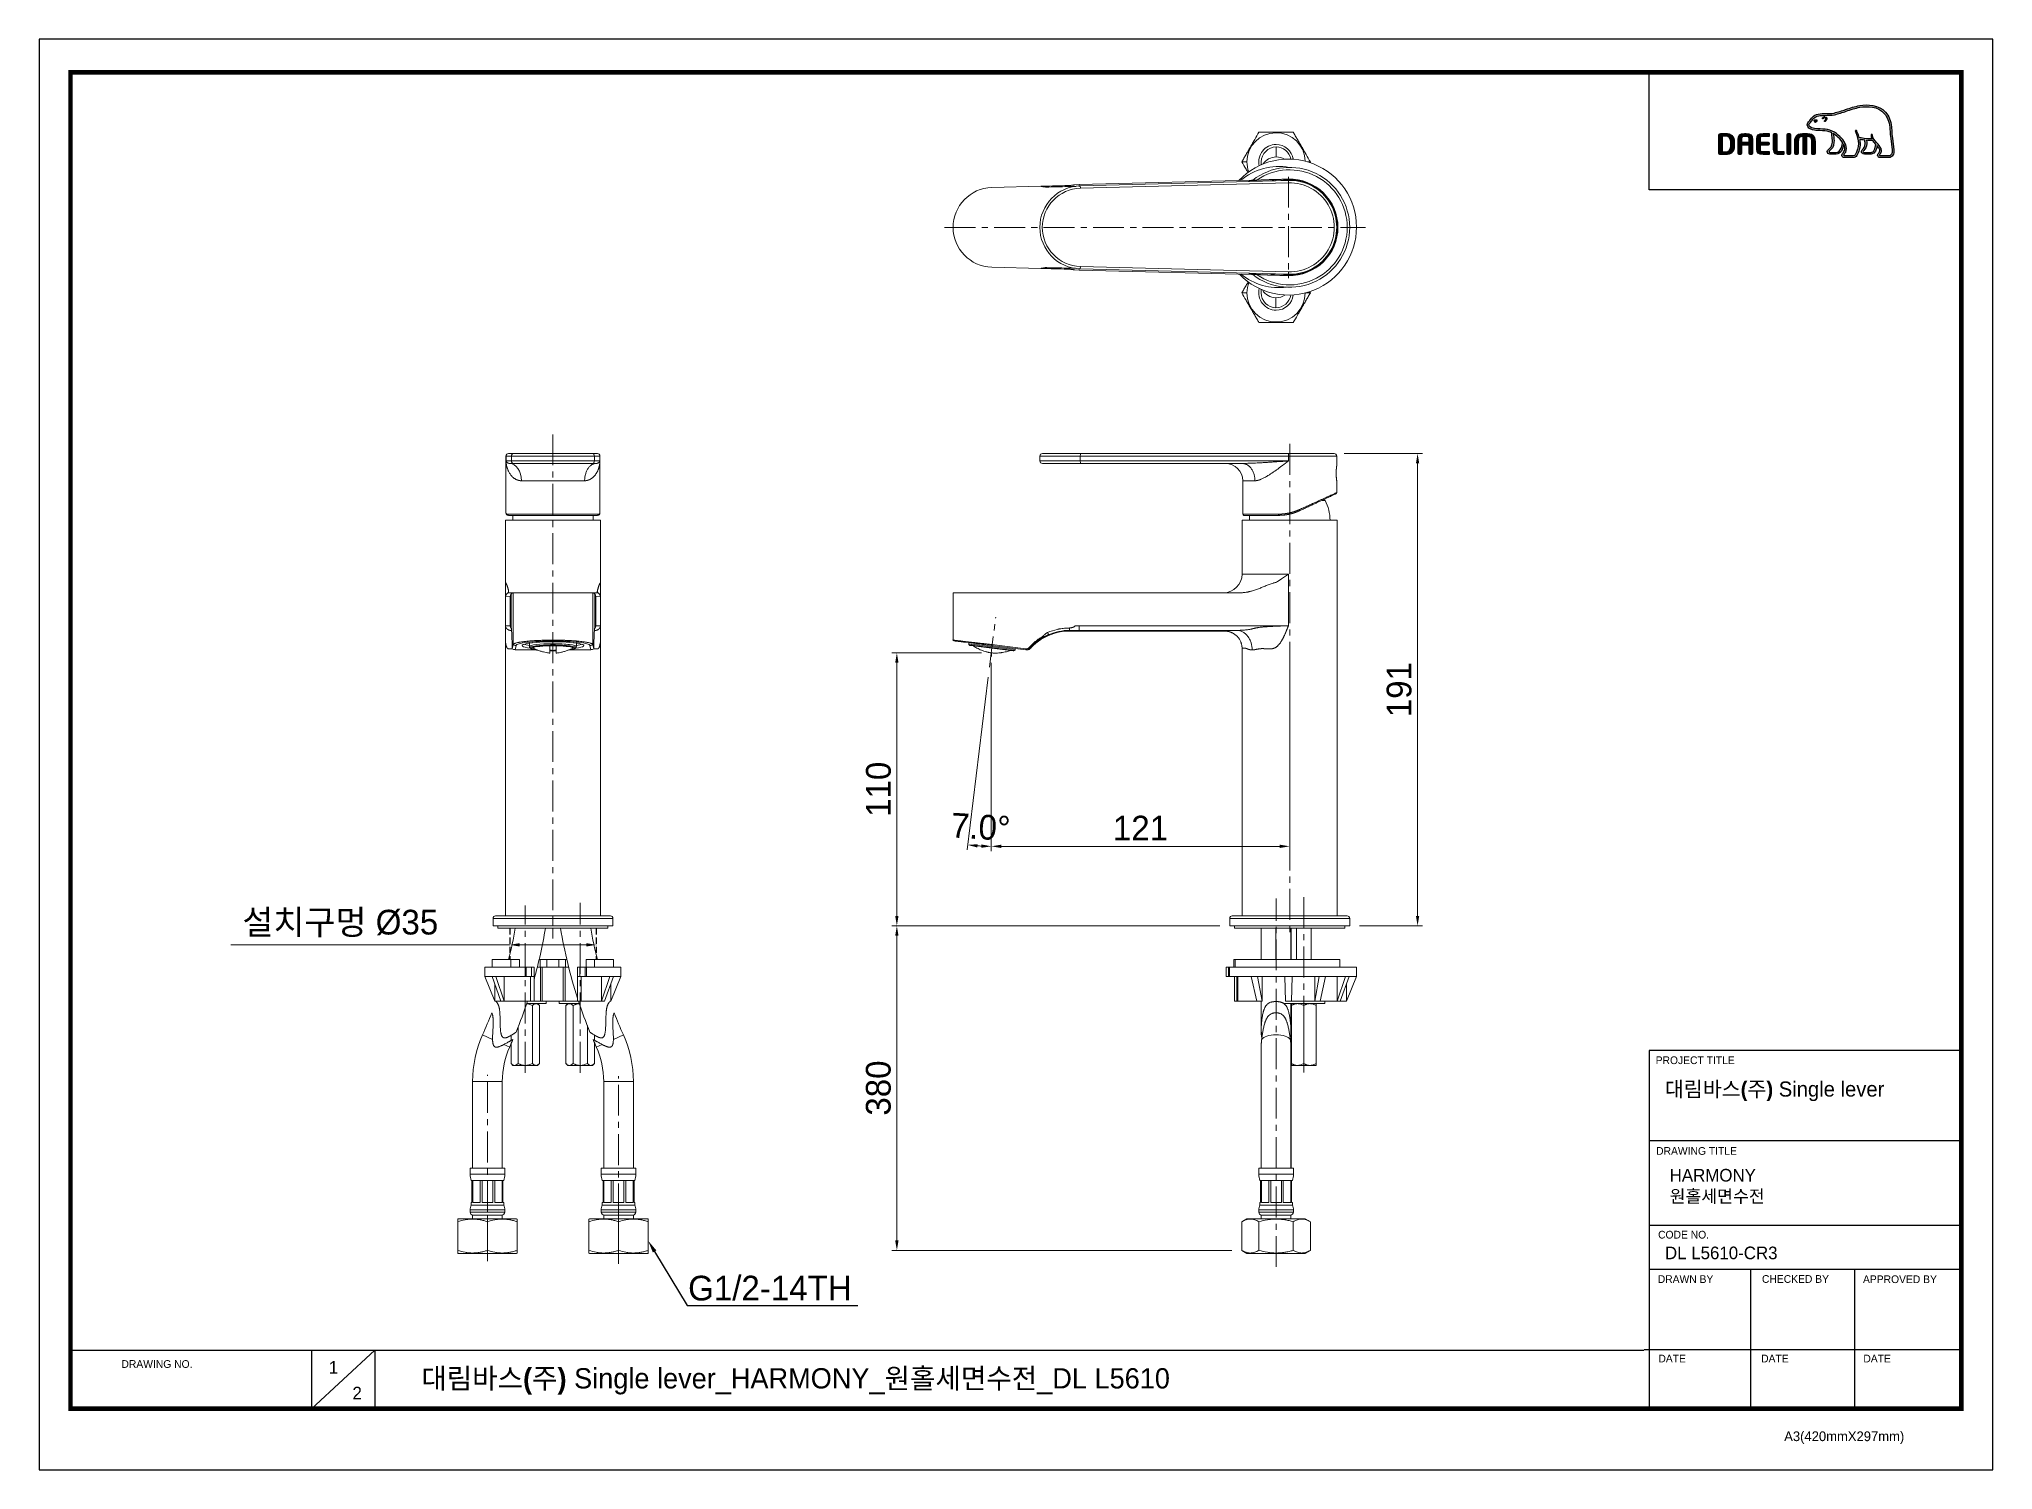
# Model space of a CAD drawing. Extents: x 0 to 790, y 0 to 579.
import ezdxf
from ezdxf import colors
from ezdxf.entities.mleader import LeaderData, LeaderLine
from ezdxf.math import Vec2, Vec3

# ---------------------------------------------------------------- set-up
doc = ezdxf.new("R2010")
doc.units = 0
doc.header["$LTSCALE"] = 10
doc.header["$MEASUREMENT"] = 0
doc.header["$PDMODE"] = 3
doc.header["$PDSIZE"] = -10
doc.linetypes.add('CENTER', pattern=[2, 1.25, -0.25, 0.25, -0.25])
doc.linetypes.add('HIDDEN', pattern=[0.375, 0.25, -0.125])
doc.layers.get('0').update_dxf_attribs({"linetype": 'CONTINUOUS'})
doc.layers.get('DEFPOINTS').update_dxf_attribs({"linetype": 'CONTINUOUS'})
for name, color, linetype in [('1', 7, 'CONTINUOUS'), ('BODY', 7, 'CONTINUOUS'), ('레이어 1', 7, 'CONTINUOUS')]:
    doc.layers.add(name, color=color, linetype=linetype)
doc.styles.add('Daelim Dimension', font='')
doc.styles.get('Daelim Dimension').set_extended_font_data('나눔고딕')
doc.dimstyles.new('DEFAULT', dxfattribs={"dimscale": 2, "dimtxt": 2, "dimasz": 2, "dimexe": 0, "dimexo": 2, "dimgap": 1, "dimtad": 1, "dimdec": 0, "dimzin": 9, "dimdsep": 46, "dimtxsty": 'Daelim Dimension', "dimcen": 0.5, "dimclrd": 5, "dimclre": 5, "dimclrt": 256, "dimadec": 1, "dimazin": 0, "dimtfac": 1, "dimtdec": 0, "dimtix": 1, "dimtmove": 0, "dimatfit": 3, "dimfxl": 1, "dimtolj": 1, "dimtzin": 1, "dimlwd": 9, "dimlwe": 9, "dimarcsym": 0})

msp = doc.modelspace()

# ---------------------------------------------------------------- texts
at = {"color": 5, "ltscale": 40, "style": 'Daelim Dimension'}
for s, height, p in [('PROJECT TITLE', 3.1171, (653.54, 164.16)), ('DRAWING TITLE', 3.1171, (653.73, 127.47)), ('CODE NO.', 3.117, (654.52, 93.6)), ('DRAWN BY', 3.117, (654.39, 75.63)), ('CHECKED BY', 3.117, (696.51, 75.68)), ('APPROVED BY', 3.1171, (737.35, 75.58)), ('DRAWING NO.', 3.1171, (33.3, 41.29)), ('DATE', 3.117, (654.64, 43.5)), ('DATE', 3.117, (696.18, 43.5)), ('DATE', 3.117, (737.5, 43.5)), ('A3(420mmX297mm)', 3.9341, (705.5, 11.66))]:
    msp.add_text(s, height=height, dxfattribs=at).set_placement(p)
at = {"attachment_point": 1, "style": 'Daelim Dimension'}
for s, insert, char_height, width in [('{\\fPretendard Variable SemiBold|b0|i0|c129|p2;\\C7;대림바스(주)} Single lever', (657.24, 157.12), 6.1103, 98.2071), (' HARMONY\\P 원홀세면수전 ', (657.3, 121.76), 5.101, 85.8447), ('DL L5610-CR3', (657.3, 90.34), 5.101, 85.8447), ('1', (117.12, 44.03), 5.1, 7.119), ('2', (126.69, 33.63), 5.1, 7.119)]:
    msp.add_mtext(s, dxfattribs=dict(at, insert=insert, char_height=char_height, width=width))
at = {"color": 2, "insert": (154.51, 41.16), "char_height": 8.198, "width": 362.8925, "attachment_point": 1, "style": 'Daelim Dimension'}
msp.add_mtext('{\\fPretendard Variable SemiBold|b0|i0|c129|p2;대림바스(주)} Single lever_HARMONY_원홀세면수전_DL L5610', dxfattribs=at)

# ---------------------------------------------------------------- blocks, each defined once
blk = doc.blocks.new('*D1')
at = {"color": 5, "lineweight": 9, "ltscale": 0.5, "transparency": 16777216}
for p, q in [((380.96, 330.49), (344.78, 330.49)), ((346.78, 224.11), (346.78, 326.49)), ((477.34, 220.11), (344.78, 220.11))]:
    blk.add_line(p, q, dxfattribs=at)
at = {"color": 5, "ltscale": 0.5, "transparency": 16777216}
for points in [[(346.11, 326.49), (347.44, 326.49), (346.78, 330.49)], [(346.11, 224.11), (347.44, 224.11), (346.78, 220.11)]]:
    blk.add_solid(points, dxfattribs=at)
at = {"layer": 'DEFPOINTS', "color": 0, "ltscale": 0.5, "transparency": 16777216}
for p in [(346.78, 330.49), (384.96, 330.49), (481.34, 220.11)]:
    blk.add_point(p, dxfattribs=at)
at = {"color": 7, "ltscale": 0.5, "transparency": 16777216, "insert": (339.37, 275.3), "char_height": 10, "attachment_point": 5, "rotation": 90, "style": 'Daelim Dimension'}
blk.add_mtext('\\A1;110', dxfattribs=at)
blk = doc.blocks.new('*D2')
at = {"color": 5, "lineweight": 9, "ltscale": 0.5, "transparency": 16777216}
for p, q in [((384.96, 325), (384.96, 250.23)), ((383.74, 320.72), (375.16, 250.83))]:
    blk.add_line(p, q, dxfattribs=at)
blk.add_arc((384.96, 330.61), 78.38, 265.92418, 267.07582, dxfattribs=at)
at = {"color": 5, "ltscale": 0.5, "transparency": 16777216}
for points in [[(379.32, 251.76), (379.45, 253.09), (375.41, 252.81)], [(380.98, 253), (380.94, 251.66), (384.96, 252.23)]]:
    blk.add_solid(points, dxfattribs=at)
at = {"layer": 'DEFPOINTS', "color": 0, "ltscale": 0.5, "transparency": 16777216}
for p in [(386.72, 344.93), (384.23, 324.69), (384.96, 330.49), (384.96, 329), (378.58, 252.49)]:
    blk.add_point(p, dxfattribs=at)
at = {"color": 7, "ltscale": 0.5, "transparency": 16777216, "insert": (380.64, 260.05), "char_height": 10, "attachment_point": 5, "rotation": 356.5, "style": 'Daelim Dimension'}
blk.add_mtext('\\A1;7.0°', dxfattribs=at)
blk = doc.blocks.new('*D3')
at = {"color": 5, "lineweight": 9, "ltscale": 0.5, "transparency": 16777216}
for p, q in [((384.96, 326.49), (384.96, 250.23)), ((505.59, 326.49), (505.59, 250.23)), ((388.96, 252.23), (501.59, 252.23))]:
    blk.add_line(p, q, dxfattribs=at)
at = {"color": 5, "ltscale": 0.5, "transparency": 16777216}
for points in [[(388.96, 252.89), (388.96, 251.56), (384.96, 252.23)], [(501.59, 252.89), (501.59, 251.56), (505.59, 252.23)]]:
    blk.add_solid(points, dxfattribs=at)
at = {"layer": 'DEFPOINTS', "color": 0, "ltscale": 0.5, "transparency": 16777216}
for p in [(384.96, 330.49), (505.59, 330.49), (505.59, 252.23)]:
    blk.add_point(p, dxfattribs=at)
at = {"color": 7, "ltscale": 0.5, "transparency": 16777216, "insert": (445.27, 259.62), "char_height": 10, "attachment_point": 5, "style": 'Daelim Dimension'}
blk.add_mtext('\\A1;121', dxfattribs=at)
blk = doc.blocks.new('*D4')
at = {"color": 5, "lineweight": 9, "ltscale": 0.5, "transparency": 16777216}
for p, q in [((477.34, 220.11), (344.78, 220.11)), ((346.78, 92.81), (346.78, 216.11)), ((482.23, 88.81), (344.78, 88.81))]:
    blk.add_line(p, q, dxfattribs=at)
at = {"color": 5, "ltscale": 0.5, "transparency": 16777216}
for points in [[(346.11, 216.11), (347.44, 216.11), (346.78, 220.11)], [(346.11, 92.81), (347.44, 92.81), (346.78, 88.81)]]:
    blk.add_solid(points, dxfattribs=at)
at = {"layer": 'DEFPOINTS', "color": 0, "ltscale": 0.5, "transparency": 16777216}
for p in [(346.78, 220.11), (481.34, 220.11), (486.23, 88.81)]:
    blk.add_point(p, dxfattribs=at)
at = {"color": 7, "ltscale": 0.5, "transparency": 16777216, "insert": (339.33, 154.46), "char_height": 10, "attachment_point": 5, "rotation": 90, "style": 'Daelim Dimension'}
blk.add_mtext('\\A1;380', dxfattribs=at)
blk = doc.blocks.new('*D0')
at = {"color": 5, "lineweight": 9, "ltscale": 0.5, "transparency": 16777216}
for p, q in [((190.28, 212.4), (77.58, 212.4)), ((190.28, 212.27), (190.28, 212.4)), ((221.28, 212.4), (194.28, 212.4)), ((225.28, 212.27), (225.28, 212.4))]:
    blk.add_line(p, q, dxfattribs=at)
at = {"color": 5, "ltscale": 0.5, "transparency": 16777216}
for points in [[(194.28, 213.06), (194.28, 211.73), (190.28, 212.4)], [(221.28, 213.06), (221.28, 211.73), (225.28, 212.4)]]:
    blk.add_solid(points, dxfattribs=at)
at = {"layer": 'DEFPOINTS', "color": 0, "ltscale": 0.5, "transparency": 16777216}
for p in [(190.28, 216.27), (225.28, 216.27), (225.28, 212.4)]:
    blk.add_point(p, dxfattribs=at)
at = {"color": 7, "ltscale": 0.5, "transparency": 16777216, "insert": (121.77, 221.03), "char_height": 10, "attachment_point": 5, "style": 'Daelim Dimension'}
blk.add_mtext('\\A1;설치구멍 %%C35', dxfattribs=at)
blk = doc.blocks.new('*D5')
at = {"color": 5, "lineweight": 9, "ltscale": 0.5, "transparency": 16777216}
for p, q in [((527.59, 411.11), (559.29, 411.11)), ((557.29, 224.11), (557.29, 407.11)), ((533.84, 220.11), (559.29, 220.11))]:
    blk.add_line(p, q, dxfattribs=at)
at = {"color": 5, "ltscale": 0.5, "transparency": 16777216}
for points in [[(556.62, 407.11), (557.96, 407.11), (557.29, 411.11)], [(556.62, 224.11), (557.96, 224.11), (557.29, 220.11)]]:
    blk.add_solid(points, dxfattribs=at)
at = {"layer": 'DEFPOINTS', "color": 0, "ltscale": 0.5, "transparency": 16777216}
for p in [(523.59, 411.11), (557.29, 411.11), (529.84, 220.11)]:
    blk.add_point(p, dxfattribs=at)
at = {"color": 7, "ltscale": 0.5, "transparency": 16777216, "insert": (549.85, 315.61), "char_height": 10, "attachment_point": 5, "rotation": 90, "style": 'Daelim Dimension'}
blk.add_mtext('\\A1;191', dxfattribs=at)

# ---------------------------------------------------------------- dimensions: what is measured, and where the dimension line sits
at = {"color": 5, "ltscale": 0.5}
for base, p1, p2, picture, middle in [((557.29, 411.11), (529.84, 220.11), (523.59, 411.11), '*D5', (549.85, 315.61)), ((346.78, 330.49), (481.34, 220.11), (384.96, 330.49), '*D1', (339.37, 275.3))]:
    dim = msp.add_linear_dim(base=base, p1=p1, p2=p2, angle=90, dimstyle='DEFAULT', override={"dimtxt": 5, "dimexe": 1, "dimdec": 0, "dimclrd": 5, "dimclre": 5, "dimclrt": 7}, dxfattribs=at)
    dim.commit()
    dim.dimension.update_dxf_attribs({"geometry": picture, "text_midpoint": middle})
dim = msp.add_angular_dim_2l(base=(378.58, 252.49), line1=((384.23, 324.69), (386.72, 344.93)), line2=((384.96, 330.49), (384.96, 329)), dimstyle='DEFAULT', override={"dimtxt": 5, "dimexe": 1, "dimdec": 0, "dimclrd": 5, "dimclre": 5, "dimclrt": 7}, dxfattribs=at)
dim.commit()
dim.dimension.update_dxf_attribs({"geometry": '*D2', "text_midpoint": (380.64, 260.05)})
dim = msp.add_linear_dim(base=(505.59, 252.23), p1=(384.96, 330.49), p2=(505.59, 330.49), dimstyle='DEFAULT', override={"dimtxt": 5, "dimexe": 1, "dimdec": 0, "dimclrd": 5, "dimclre": 5, "dimclrt": 7}, dxfattribs=at)
dim.commit()
dim.dimension.update_dxf_attribs({"geometry": '*D3', "text_midpoint": (445.27, 259.62)})
dim = msp.add_linear_dim(base=(225.28, 212.4), p1=(190.28, 216.27), p2=(225.28, 216.27), text='설치구멍 %%C<>', dimstyle='DEFAULT', override={"dimtxt": 5, "dimclrd": 5, "dimclre": 5, "dimclrt": 7}, dxfattribs=at)
dim.commit()
dim.dimension.update_dxf_attribs({"geometry": '*D0', "text_midpoint": (121.77, 212.4), "dimtype": 128})
dim = msp.add_linear_dim(base=(346.78, 220.11), p1=(486.23, 88.81), p2=(481.34, 220.11), angle=90, text='380', dimstyle='DEFAULT', override={"dimtxt": 5, "dimexe": 1, "dimdec": 0, "dimclrd": 5, "dimclre": 5, "dimclrt": 7}, dxfattribs=at)
dim.commit()
dim.dimension.update_dxf_attribs({"geometry": '*D4', "text_midpoint": (339.33, 154.46)})

# ---------------------------------------------------------------- hatches: boundary and pattern name
at = {"layer": '레이어 1'}
h = msp.add_hatch(color=5, dxfattribs=at)
h.dxf.hatch_style = 1
edge = h.paths.add_edge_path(flags=16)
edge.add_spline(control_points=[(748.67, 531.89), (748.33, 531.51), (747.9, 531.5), (747.88, 531.5), (747.88, 531.5), (744.41, 531.5), (744.41, 531.5), (744.29, 531.5), (744.19, 531.53), (744.13, 531.6), (744.07, 531.65), (744.05, 531.73), (744.05, 531.82), (744.05, 532.02), (744.19, 532.2), (744.34, 532.39), (744.48, 532.57), (744.62, 532.74), (744.69, 532.95), (744.88, 533.46), (744.86, 534), (744.64, 534.48), (744.23, 535.35), (743.62, 536.03), (743.03, 536.69), (743.03, 536.69), (742.83, 536.91), (742.83, 536.91), (742.07, 537.77), (741.28, 538.65), (741.22, 539.84), (741.2, 540.08), (741.09, 540.22), (740.94, 540.21), (740.94, 540.21), (740.72, 540.11), (740.71, 540.11), (740.65, 540.04), (740.62, 539.94), (740.62, 539.83), (740.62, 539.83), (740.62, 539.79), (740.62, 539.79), (740.65, 539.35), (740.75, 538.93), (740.93, 538.49), (740.93, 538.49), (740.95, 538.45), (740.95, 538.45), (740.95, 538.45), (740.9, 538.44), (740.9, 538.44), (738.68, 538.36), (736.5, 538.78), (735.86, 538.93), (735.46, 540.52), (734.82, 541.57), (734.8, 541.62), (734.75, 541.7), (734.67, 541.77), (734.59, 541.79), (734.59, 541.79), (734.4, 541.76), (734.38, 541.76), (734.36, 541.73), (734.33, 541.69), (734.26, 541.59), (734.26, 541.59), (734.25, 541.51), (734.25, 541.51), (734.25, 541.51), (734.31, 541.3), (734.31, 541.3), (734.36, 541.22), (735.5, 539.22), (735.5, 536.57), (735.5, 534.94), (735.07, 533.4), (734.22, 531.99), (734.02, 531.65), (733.75, 531.5), (733.36, 531.5), (733.36, 531.5), (729.94, 531.5), (729.94, 531.5), (729.83, 531.5), (729.59, 531.58), (729.59, 531.83), (729.59, 531.96), (729.72, 532.19), (729.93, 532.42), (731.35, 534.01), (730.53, 536.48), (729.17, 538.11), (727.85, 539.68), (725.7, 541.66), (722.94, 542.16), (721.96, 542.33), (720.35, 542.42), (719.05, 542.5), (719.05, 542.5), (717.74, 542.58), (717.74, 542.58), (717.06, 542.63), (715.95, 543.04), (715.61, 543.68), (715.47, 543.95), (715.48, 544.22), (715.66, 544.53), (715.78, 544.72), (715.93, 544.88), (716.13, 545.07), (716.34, 545.29), (716.56, 545.52), (716.74, 545.82), (716.74, 545.82), (716.79, 545.91), (716.79, 545.91), (717.45, 547.17), (718.8, 547.84), (720.83, 547.89), (720.83, 547.89), (721.97, 547.9), (721.97, 547.9), (723.22, 547.91), (724.64, 547.92), (725.8, 548.17), (727.44, 548.52), (729.09, 549.08), (730.54, 549.58), (730.54, 549.58), (730.58, 549.59), (730.58, 549.59), (732.38, 550.21), (734.23, 550.84), (736.13, 551.15), (739.17, 551.65), (743.34, 551.63), (745.96, 548.69), (747.17, 547.33), (747.92, 545.45), (748.18, 543.12), (748.18, 543.12), (748.17, 543.12), (748.16, 543.13), (748.18, 543.08), (748.2, 542.82), (748.31, 541.34), (748.34, 540.62), (748.37, 539.88), (748.56, 538.51), (748.56, 538.51), (749.09, 533.93), (749.09, 533.93), (749.09, 533.93), (749.12, 533.37), (749.12, 533.37), (749.12, 532.71), (748.97, 532.21), (748.67, 531.89)], knot_values=[0, 0, 0, 0, 1, 1, 1, 2, 2, 2, 3, 3, 3, 4, 4, 4, 5, 5, 5, 6, 6, 6, 7, 7, 7, 8, 8, 8, 9, 9, 9, 10, 10, 10, 11, 11, 11, 12, 12, 12, 13, 13, 13, 14, 14, 14, 15, 15, 15, 16, 16, 16, 17, 17, 17, 18, 18, 18, 19, 19, 19, 20, 20, 20, 21, 21, 21, 22, 22, 22, 23, 23, 23, 24, 24, 24, 25, 25, 25, 26, 26, 26, 27, 27, 27, 28, 28, 28, 29, 29, 29, 30, 30, 30, 31, 31, 31, 32, 32, 32, 33, 33, 33, 34, 34, 34, 35, 35, 35, 36, 36, 36, 37, 37, 37, 38, 38, 38, 39, 39, 39, 40, 40, 40, 41, 41, 41, 42, 42, 42, 43, 43, 43, 44, 44, 44, 45, 45, 45, 46, 46, 46, 47, 47, 47, 48, 48, 48, 49, 49, 49, 50, 50, 50, 51, 51, 51, 52, 52, 52, 53, 53, 53, 53], degree=3, periodic=0)
edge = h.paths.add_edge_path(flags=16)
edge.add_spline(control_points=[(740.67, 532.88), (740.67, 532.88), (737.84, 532.88), (737.84, 532.88), (737.63, 532.88), (737.47, 533.04), (737.47, 533.26), (737.47, 533.41), (737.6, 533.59), (737.72, 533.72), (738.29, 534.27), (738.88, 535.03), (738.88, 536.47), (738.88, 536.47), (738.84, 537.12), (738.84, 537.13), (738.84, 537.13), (738.74, 537.76), (738.74, 537.76), (738.74, 537.76), (738.73, 537.8), (738.73, 537.8), (738.73, 537.8), (738.77, 537.8), (738.77, 537.8), (739.3, 537.76), (740.33, 537.7), (741.31, 537.75), (741.55, 537.35), (741.95, 536.85), (742.54, 536.17), (742.51, 535.83), (742.23, 532.88), (740.67, 532.88)], knot_values=[0, 0, 0, 0, 1, 1, 1, 2, 2, 2, 3, 3, 3, 4, 4, 4, 5, 5, 5, 6, 6, 6, 7, 7, 7, 8, 8, 8, 9, 9, 9, 10, 10, 10, 11, 11, 11, 11], degree=3, periodic=0)
edge = h.paths.add_edge_path(flags=16)
edge.add_spline(control_points=[(726.49, 532.88), (726.49, 532.88), (724.01, 532.88), (724.01, 532.88), (723.82, 532.88), (723.62, 533.03), (723.62, 533.26), (723.62, 533.39), (723.74, 533.56), (723.95, 533.73), (724.58, 534.23), (725.53, 534.99), (725.63, 537.08), (725.63, 537.08), (725.65, 537.65), (725.65, 537.65), (725.65, 538.54), (725.44, 539.61), (725.25, 540.57), (725.25, 540.57), (725.22, 540.67), (725.22, 540.67), (725.22, 540.67), (725.3, 540.6), (725.3, 540.6), (725.67, 540.38), (727.69, 539), (729.13, 536.97), (729.01, 536.01), (728.47, 532.88), (726.49, 532.88)], knot_values=[0, 0, 0, 0, 1, 1, 1, 2, 2, 2, 3, 3, 3, 4, 4, 4, 5, 5, 5, 6, 6, 6, 7, 7, 7, 8, 8, 8, 9, 9, 9, 10, 10, 10, 10], degree=3, periodic=0)
edge = h.paths.add_edge_path()
edge.add_spline(control_points=[(749.79, 534), (749.79, 534), (749.26, 538.61), (749.26, 538.61), (749.06, 539.98), (749.04, 540.72), (749.01, 541.37), (749.01, 541.37), (748.88, 543.19), (748.88, 543.19), (748.6, 545.67), (747.8, 547.68), (746.49, 549.15), (743.65, 552.34), (739.23, 552.37), (736.01, 551.84), (734.04, 551.52), (732.16, 550.87), (730.34, 550.25), (730.34, 550.25), (730.28, 550.23), (730.28, 550.23), (728.86, 549.74), (727.24, 549.19), (725.65, 548.85), (724.57, 548.62), (723.2, 548.61), (722, 548.6), (722, 548.6), (720.8, 548.59), (720.8, 548.59), (718.51, 548.53), (716.95, 547.74), (716.16, 546.23), (716.16, 546.23), (716.13, 546.16), (716.13, 546.16), (716, 545.94), (715.8, 545.74), (715.63, 545.57), (715.44, 545.38), (715.22, 545.16), (715.06, 544.88), (714.89, 544.6), (714.81, 544.32), (714.81, 544.04), (714.81, 543.81), (714.87, 543.58), (714.99, 543.36), (715.47, 542.44), (716.86, 541.94), (717.69, 541.88), (717.69, 541.88), (718.91, 541.8), (718.94, 541.8), (720.16, 541.73), (721.84, 541.64), (722.81, 541.46), (723.38, 541.36), (724.03, 541.16), (724.63, 540.88), (724.67, 540.72), (724.98, 539.34), (724.98, 537.65), (724.98, 537.65), (724.97, 537.11), (724.97, 537.11), (724.88, 535.32), (724.1, 534.7), (723.53, 534.24), (723.47, 534.19), (722.96, 533.77), (722.92, 533.26), (722.9, 532.98), (722.98, 532.71), (723.16, 532.53), (723.34, 532.32), (723.63, 532.22), (724.01, 532.22), (724.01, 532.22), (726.49, 532.22), (726.49, 532.22), (728.35, 532.22), (729.26, 534.22), (729.54, 536.09), (729.54, 536.09), (729.55, 536.35), (729.55, 536.35), (729.55, 536.35), (729.63, 536.22), (729.63, 536.22), (729.86, 535.69), (730.01, 535.06), (730.01, 534.58), (730.01, 533.91), (729.8, 533.33), (729.41, 532.89), (729.31, 532.79), (728.81, 532.28), (728.81, 531.76), (728.81, 531.76), (728.82, 531.68), (728.82, 531.68), (728.89, 531.07), (729.38, 530.8), (729.83, 530.8), (729.83, 530.8), (733.36, 530.8), (733.36, 530.8), (733.99, 530.8), (734.5, 531.09), (734.83, 531.63), (735.72, 533.12), (736.18, 534.73), (736.18, 536.43), (736.18, 536.96), (736.13, 537.53), (736.03, 538.12), (736.03, 538.12), (736.02, 538.16), (736.02, 538.16), (736.02, 538.16), (736.07, 538.15), (736.07, 538.15), (736.49, 538.07), (737.17, 537.95), (738.02, 537.86), (738.02, 537.86), (738.04, 537.86), (738.04, 537.86), (738.04, 537.86), (738.15, 537.21), (738.15, 537.21), (738.15, 537.21), (738.18, 537.06), (738.18, 537.06), (738.18, 537.06), (738.21, 536.49), (738.21, 536.49), (738.21, 535.11), (737.59, 534.52), (737.26, 534.2), (737.25, 534.19), (736.78, 533.72), (736.73, 533.3), (736.73, 533.3), (736.72, 533.17), (736.72, 533.17), (736.72, 533.04), (736.75, 532.78), (736.98, 532.54), (737.19, 532.32), (737.5, 532.22), (737.92, 532.22), (737.92, 532.22), (740.67, 532.22), (740.67, 532.22), (742.33, 532.22), (742.84, 534.34), (743.04, 535.53), (743.04, 535.53), (743.05, 535.65), (743.05, 535.65), (743.05, 535.65), (743.11, 535.56), (743.11, 535.56), (743.5, 535.07), (743.84, 534.52), (744, 534.18), (744.08, 534.01), (744.13, 533.81), (744.13, 533.61), (744.13, 533.61), (744.07, 533.22), (744.07, 533.22), (744, 533), (743.86, 532.8), (743.71, 532.61), (743.5, 532.33), (743.28, 532.05), (743.28, 531.7), (743.28, 531.7), (743.3, 531.51), (743.3, 531.51), (743.4, 531.05), (743.77, 530.8), (744.35, 530.8), (744.35, 530.8), (747.88, 530.8), (747.88, 530.8), (747.95, 530.8), (748.64, 530.82), (749.18, 531.4), (749.61, 531.87), (749.82, 532.51), (749.82, 533.36), (749.82, 533.36), (749.79, 534), (749.79, 534)], knot_values=[0, 0, 0, 0, 1, 1, 1, 2, 2, 2, 3, 3, 3, 4, 4, 4, 5, 5, 5, 6, 6, 6, 7, 7, 7, 8, 8, 8, 9, 9, 9, 10, 10, 10, 11, 11, 11, 12, 12, 12, 13, 13, 13, 14, 14, 14, 15, 15, 15, 16, 16, 16, 17, 17, 17, 18, 18, 18, 19, 19, 19, 20, 20, 20, 21, 21, 21, 22, 22, 22, 23, 23, 23, 24, 24, 24, 25, 25, 25, 26, 26, 26, 27, 27, 27, 28, 28, 28, 29, 29, 29, 30, 30, 30, 31, 31, 31, 32, 32, 32, 33, 33, 33, 34, 34, 34, 35, 35, 35, 36, 36, 36, 37, 37, 37, 38, 38, 38, 39, 39, 39, 40, 40, 40, 41, 41, 41, 42, 42, 42, 43, 43, 43, 44, 44, 44, 45, 45, 45, 46, 46, 46, 47, 47, 47, 48, 48, 48, 49, 49, 49, 50, 50, 50, 51, 51, 51, 52, 52, 52, 53, 53, 53, 54, 54, 54, 55, 55, 55, 56, 56, 56, 57, 57, 57, 58, 58, 58, 59, 59, 59, 60, 60, 60, 61, 61, 61, 62, 62, 62, 63, 63, 63, 64, 64, 64, 65, 65, 65, 66, 66, 66, 66], degree=3, periodic=0)
edge = h.paths.add_edge_path(flags=0)
edge.add_spline(control_points=[(717.63, 545.9), (717.63, 545.9), (718.15, 546.14), (718.78, 545.89), (718.78, 545.89), (718.86, 545.86), (718.76, 545.71), (718.45, 545.3), (718.14, 545.21), (718.14, 545.21), (718.14, 545.21), (717.92, 545.13), (717.8, 545.28), (717.55, 545.57), (717.54, 545.74), (717.54, 545.74), (717.54, 545.74), (717.51, 545.87), (717.63, 545.9)], knot_values=[0, 0, 0, 0, 1, 1, 1, 2, 2, 2, 3, 3, 3, 4, 4, 4, 5, 5, 5, 6, 6, 6, 6], degree=3, periodic=0)
edge = h.paths.add_edge_path(flags=0)
edge.add_spline(control_points=[(721.02, 546.85), (720.94, 546.76), (720.94, 546.62), (721.02, 546.55), (721.1, 546.48), (721.24, 546.5), (721.31, 546.58), (721.35, 546.62), (721.78, 547.12), (722.14, 546.87), (722.27, 546.77), (722.33, 546.64), (722.31, 546.46), (722.28, 546.18), (722.03, 545.86), (721.86, 545.76), (721.77, 545.7), (721.7, 545.57), (721.75, 545.47), (721.79, 545.37), (721.92, 545.34), (722.02, 545.39), (722.33, 545.54), (722.71, 546.02), (722.76, 546.48), (722.8, 546.79), (722.66, 547.05), (722.41, 547.22), (721.86, 547.61), (721.25, 547.09), (721.02, 546.85)], knot_values=[0, 0, 0, 0, 1, 1, 1, 2, 2, 2, 3, 3, 3, 4, 4, 4, 5, 5, 5, 6, 6, 6, 7, 7, 7, 8, 8, 8, 9, 9, 9, 10, 10, 10, 10], degree=3, periodic=0)
edge = h.paths.add_edge_path(flags=0)
edge.add_spline(control_points=[(720.95, 546.47), (720.95, 546.47), (720.95, 546.47), (720.95, 546.47), (720.95, 546.47), (720.95, 546.47), (720.95, 546.47)], knot_values=[0, 0, 0, 0, 1, 1, 1, 2, 2, 2, 2], degree=3, periodic=0)
h = msp.add_hatch(color=5, dxfattribs=at)
h.dxf.hatch_style = 2
edge = h.paths.add_edge_path()
edge.add_spline(control_points=[(717.63, 545.9), (717.63, 545.9), (718.15, 546.14), (718.78, 545.89), (718.78, 545.89), (718.86, 545.86), (718.76, 545.71), (718.45, 545.3), (718.14, 545.21), (718.14, 545.21), (718.14, 545.21), (717.92, 545.13), (717.8, 545.28), (717.55, 545.57), (717.54, 545.74), (717.54, 545.74), (717.54, 545.74), (717.51, 545.87), (717.63, 545.9)], knot_values=[0, 0, 0, 0, 1, 1, 1, 2, 2, 2, 3, 3, 3, 4, 4, 4, 5, 5, 5, 6, 6, 6, 6], degree=3, periodic=0)
h = msp.add_hatch(color=5, dxfattribs=at)
h.dxf.hatch_style = 2
edge = h.paths.add_edge_path()
edge.add_spline(control_points=[(721.02, 546.85), (720.94, 546.76), (720.94, 546.62), (721.02, 546.55), (721.1, 546.48), (721.24, 546.5), (721.31, 546.58), (721.35, 546.62), (721.78, 547.12), (722.14, 546.87), (722.27, 546.77), (722.33, 546.64), (722.31, 546.46), (722.28, 546.18), (722.03, 545.86), (721.86, 545.76), (721.77, 545.7), (721.7, 545.57), (721.75, 545.47), (721.79, 545.37), (721.92, 545.34), (722.02, 545.39), (722.33, 545.54), (722.71, 546.02), (722.76, 546.48), (722.8, 546.79), (722.66, 547.05), (722.41, 547.22), (721.86, 547.61), (721.25, 547.09), (721.02, 546.85)], knot_values=[0, 0, 0, 0, 1, 1, 1, 2, 2, 2, 3, 3, 3, 4, 4, 4, 5, 5, 5, 6, 6, 6, 7, 7, 7, 8, 8, 8, 9, 9, 9, 10, 10, 10, 10], degree=3, periodic=0)
h = msp.add_hatch(color=5, dxfattribs=at)
h.dxf.hatch_style = 2
edge = h.paths.add_edge_path()
edge.add_spline(control_points=[(683.97, 535.57), (683.97, 533.96), (683.24, 533.18), (681.73, 533.18), (681.73, 533.18), (680.69, 533.2), (680.43, 533.2), (680.43, 533.2), (680.43, 539.37), (680.43, 539.37), (680.96, 539.42), (681.72, 539.43), (681.73, 539.43), (683.28, 539.43), (683.97, 538.7), (683.97, 537.04), (683.97, 537.04), (683.97, 535.57), (683.97, 535.57)], knot_values=[0, 0, 0, 0, 1, 1, 1, 2, 2, 2, 3, 3, 3, 4, 4, 4, 5, 5, 5, 6, 6, 6, 6], degree=3, periodic=0)
edge = h.paths.add_edge_path()
edge.add_spline(control_points=[(681.73, 540.59), (680.89, 540.59), (679.8, 540.54), (679.44, 540.48), (679.22, 540.45), (679.08, 540.28), (679.08, 540.06), (679.08, 540.06), (679.08, 532.55), (679.08, 532.55), (679.08, 532.32), (679.22, 532.16), (679.46, 532.13), (679.79, 532.07), (680.88, 532.02), (681.73, 532.02), (684.07, 532.02), (685.31, 533.25), (685.31, 535.57), (685.31, 535.57), (685.31, 537.04), (685.31, 537.04), (685.31, 539.36), (684.07, 540.59), (681.73, 540.59)], knot_values=[0, 0, 0, 0, 1, 1, 1, 2, 2, 2, 3, 3, 3, 4, 4, 4, 5, 5, 5, 6, 6, 6, 7, 7, 7, 8, 8, 8, 8], degree=3, periodic=0)
h = msp.add_hatch(color=5, dxfattribs=at)
h.dxf.hatch_style = 2
edge = h.paths.add_edge_path()
edge.add_spline(control_points=[(691.35, 537.05), (691.35, 537.05), (688.19, 537.05), (688.19, 537.05), (688.19, 537.17), (688.19, 538.18), (688.19, 538.18), (688.19, 539.23), (688.5, 539.41), (689.44, 539.41), (689.44, 539.41), (690.1, 539.41), (690.1, 539.41), (691.04, 539.41), (691.35, 539.23), (691.35, 538.18), (691.35, 538.18), (691.35, 537.17), (691.35, 537.05)], knot_values=[0, 0, 0, 0, 1, 1, 1, 2, 2, 2, 3, 3, 3, 4, 4, 4, 5, 5, 5, 6, 6, 6, 6], degree=3, periodic=0)
edge = h.paths.add_edge_path()
edge.add_spline(control_points=[(690.1, 540.59), (690.1, 540.59), (689.44, 540.59), (689.44, 540.59), (687.65, 540.59), (686.86, 539.85), (686.86, 538.18), (686.86, 538.18), (686.86, 532.47), (686.86, 532.47), (686.86, 532.26), (687.02, 532.09), (687.21, 532.09), (687.21, 532.09), (687.84, 532.09), (687.84, 532.09), (688.06, 532.09), (688.19, 532.28), (688.19, 532.47), (688.19, 532.47), (688.19, 535.75), (688.19, 535.88), (688.19, 535.88), (691.35, 535.88), (691.35, 535.88), (691.35, 535.75), (691.35, 532.47), (691.35, 532.47), (691.35, 532.26), (691.51, 532.09), (691.71, 532.09), (691.71, 532.09), (692.33, 532.09), (692.33, 532.09), (692.54, 532.09), (692.69, 532.29), (692.69, 532.47), (692.69, 532.47), (692.69, 538.18), (692.69, 538.18), (692.69, 539.85), (691.89, 540.59), (690.1, 540.59)], knot_values=[0, 0, 0, 0, 1, 1, 1, 2, 2, 2, 3, 3, 3, 4, 4, 4, 5, 5, 5, 6, 6, 6, 7, 7, 7, 8, 8, 8, 9, 9, 9, 10, 10, 10, 11, 11, 11, 12, 12, 12, 13, 13, 13, 14, 14, 14, 14], degree=3, periodic=0)
h = msp.add_hatch(color=5, dxfattribs=at)
h.dxf.hatch_style = 2
edge = h.paths.add_edge_path()
edge.add_spline(control_points=[(694.39, 538.41), (694.39, 538.41), (694.39, 534.2), (694.39, 534.2), (694.39, 532.73), (695.23, 532.02), (696.96, 532.02), (697.72, 532.02), (698.76, 532.03), (699.17, 532.07), (699.17, 532.07), (699.38, 532.09), (699.38, 532.09), (699.38, 532.09), (699.44, 532.1), (699.44, 532.1), (699.44, 532.1), (699.44, 533.22), (699.44, 533.22), (699.44, 533.22), (696.97, 533.22), (696.97, 533.22), (695.73, 533.22), (695.73, 533.57), (695.73, 534.2), (695.73, 534.2), (695.73, 535.76), (695.73, 535.88), (695.86, 535.88), (699.05, 535.88), (699.05, 535.88), (699.26, 535.88), (699.43, 536.05), (699.43, 536.25), (699.43, 536.25), (699.43, 536.67), (699.43, 536.67), (699.43, 536.88), (699.26, 537.04), (699.05, 537.04), (699.05, 537.04), (695.86, 537.04), (695.73, 537.04), (695.73, 537.16), (695.73, 538.41), (695.73, 538.41), (695.73, 539.04), (695.73, 539.39), (696.97, 539.39), (696.97, 539.39), (699.43, 539.38), (699.43, 539.38), (699.43, 539.38), (699.43, 540.5), (699.43, 540.5), (699.43, 540.5), (699.17, 540.53), (699.17, 540.53), (698.69, 540.57), (697.57, 540.59), (696.96, 540.59), (695.23, 540.59), (694.39, 539.88), (694.39, 538.41)], knot_values=[0, 0, 0, 0, 1, 1, 1, 2, 2, 2, 3, 3, 3, 4, 4, 4, 5, 5, 5, 6, 6, 6, 7, 7, 7, 8, 8, 8, 9, 9, 9, 10, 10, 10, 11, 11, 11, 12, 12, 12, 13, 13, 13, 14, 14, 14, 15, 15, 15, 16, 16, 16, 17, 17, 17, 18, 18, 18, 19, 19, 19, 20, 20, 20, 21, 21, 21, 21], degree=3, periodic=0)
h = msp.add_hatch(color=5, dxfattribs=at)
h.dxf.hatch_style = 2
edge = h.paths.add_edge_path()
edge.add_spline(control_points=[(701.58, 540.52), (701.37, 540.52), (701.2, 540.35), (701.2, 540.14), (701.2, 540.14), (701.2, 534.2), (701.2, 534.2), (701.2, 532.27), (702.52, 532.02), (703.67, 532.02), (704.51, 532.02), (704.73, 532.05), (704.98, 532.1), (704.98, 532.1), (705.13, 532.12), (705.13, 532.12), (705.12, 532.12), (705.32, 532.14), (705.32, 532.14), (705.32, 532.14), (705.38, 532.15), (705.38, 532.15), (705.38, 532.15), (705.38, 533.22), (705.38, 533.22), (705.38, 533.22), (703.68, 533.22), (703.68, 533.22), (702.54, 533.22), (702.54, 533.65), (702.54, 534.07), (702.54, 534.07), (702.54, 540.14), (702.54, 540.14), (702.54, 540.35), (702.36, 540.52), (702.16, 540.52), (702.16, 540.52), (701.58, 540.52), (701.58, 540.52)], knot_values=[0, 0, 0, 0, 1, 1, 1, 2, 2, 2, 3, 3, 3, 4, 4, 4, 5, 5, 5, 6, 6, 6, 7, 7, 7, 8, 8, 8, 9, 9, 9, 10, 10, 10, 11, 11, 11, 12, 12, 12, 13, 13, 13, 13], degree=3, periodic=0)
h = msp.add_hatch(color=5, dxfattribs=at)
h.dxf.hatch_style = 2
edge = h.paths.add_edge_path()
edge.add_spline(control_points=[(707.03, 540.52), (706.81, 540.52), (706.68, 540.33), (706.68, 540.15), (706.68, 540.15), (706.68, 532.47), (706.68, 532.47), (706.68, 532.26), (706.84, 532.09), (707.03, 532.09), (707.03, 532.09), (707.66, 532.09), (707.66, 532.09), (707.88, 532.09), (708.01, 532.28), (708.01, 532.47), (708.01, 532.47), (708.01, 540.15), (708.01, 540.15), (708.01, 540.36), (707.86, 540.52), (707.66, 540.52), (707.66, 540.52), (707.03, 540.52), (707.03, 540.52)], knot_values=[0, 0, 0, 0, 1, 1, 1, 2, 2, 2, 3, 3, 3, 4, 4, 4, 5, 5, 5, 6, 6, 6, 7, 7, 7, 8, 8, 8, 8], degree=3, periodic=0)
h = msp.add_hatch(color=5, dxfattribs=at)
h.dxf.hatch_style = 2
edge = h.paths.add_edge_path()
edge.add_spline(control_points=[(709.81, 537.2), (709.81, 537.2), (709.81, 532.47), (709.81, 532.47), (709.81, 532.26), (709.97, 532.09), (710.17, 532.09), (710.17, 532.09), (710.8, 532.09), (710.8, 532.09), (711.03, 532.09), (711.16, 532.28), (711.16, 532.47), (711.16, 532.47), (711.16, 537.08), (711.16, 537.08), (711.16, 539.12), (711.51, 539.31), (713.23, 539.32), (713.23, 539.19), (713.23, 532.47), (713.23, 532.47), (713.23, 532.25), (713.38, 532.09), (713.58, 532.09), (713.58, 532.09), (714.2, 532.09), (714.2, 532.09), (714.43, 532.09), (714.56, 532.28), (714.56, 532.47), (714.56, 532.47), (714.56, 539.17), (714.56, 539.3), (715.37, 539.3), (715.93, 539.24), (716.24, 538.93), (716.56, 538.61), (716.62, 538.01), (716.62, 537.08), (716.62, 537.08), (716.62, 532.47), (716.62, 532.47), (716.62, 532.26), (716.79, 532.09), (716.98, 532.09), (716.98, 532.09), (717.62, 532.09), (717.62, 532.09), (717.84, 532.09), (717.98, 532.29), (717.98, 532.47), (717.98, 532.47), (717.98, 537.2), (717.98, 537.2), (717.98, 540.07), (716.96, 540.55), (713.9, 540.55), (710.83, 540.55), (709.81, 540.07), (709.81, 537.2)], knot_values=[0, 0, 0, 0, 1, 1, 1, 2, 2, 2, 3, 3, 3, 4, 4, 4, 5, 5, 5, 6, 6, 6, 7, 7, 7, 8, 8, 8, 9, 9, 9, 10, 10, 10, 11, 11, 11, 12, 12, 12, 13, 13, 13, 14, 14, 14, 15, 15, 15, 16, 16, 16, 17, 17, 17, 18, 18, 18, 19, 19, 19, 20, 20, 20, 20], degree=3, periodic=0)

# ---------------------------------------------------------------- linework, layer by layer
at = {"color": 5, "ltscale": 0.5}
for p, q in [((650.86, 517.77), (650.86, 565.32)), ((650.86, 169.65), (650.86, 24.02))]:
    msp.add_line(p, q, dxfattribs=at)
at = {"color": 5}
for p, q in [((726.38, 532.22), (726.38, 532.22)), ((12.7, 48.49), (648.72, 48.49))]:
    msp.add_line(p, q, dxfattribs=at)
at = {"color": 5, "ltscale": 40}
for p, q in [((777.1, 517.77), (650.86, 517.77)), ((777.1, 169.65), (650.86, 169.65)), ((777.1, 133.17), (650.86, 133.17)), ((777.1, 133.17), (650.86, 133.17)), ((777.1, 98.84), (650.86, 98.84)), ((777.1, 98.84), (650.86, 98.84)), ((777.1, 81.14), (650.86, 81.14)), ((777.1, 81.14), (650.86, 81.14)), ((691.87, 81.14), (691.87, 24.78)), ((733.95, 81.14), (733.95, 24.78)), ((110.19, 48.49), (110.19, 24.69)), ((110.19, 48.49), (110.19, 24.69)), ((135.67, 48.49), (110.19, 24.69)), ((135.67, 48.49), (110.19, 24.69)), ((135.67, 48.49), (135.67, 24.69)), ((135.67, 48.49), (135.67, 24.69)), ((777.1, 48.58), (648.87, 48.58)), ((777.1, 48.58), (651.85, 48.58)), ((777.1, 24.78), (668.91, 24.78))]:
    msp.add_line(p, q, dxfattribs=at)
at = {"ltscale": 0.5}
msp.add_line((384.96, 330.49), (384.96, 329), dxfattribs=at)
at = {"color": 7, "linetype": 'HIDDEN'}
for p, q in [((190.28, 219.11), (190.28, 206.31)), ((225.28, 219.11), (225.28, 206.31))]:
    msp.add_line(p, q, dxfattribs=at)
at = {"ltscale": 0.5}
msp.add_lwpolyline([(0, 0), (789.88, 0), (789.88, 578.76), (0, 578.76)], close=True, dxfattribs=at)
at = {"color": 5, "linetype": 'ByBlock', "lineweight": 200, "const_width": 1.82}
msp.add_lwpolyline([(12.7, 24.78), (777.1, 24.78), (777.1, 565.32), (12.7, 565.32)], close=True, dxfattribs=at)
at = {"layer": '1', "color": 7, "linetype": 'Continuous', "lineweight": 13}
for p, q in [((500.12, 535.1), (500.12, 531.06)), ((486.23, 529.1), (488.31, 529.1)), ((505.12, 520.59), (505.09, 521.59)), ((513.94, 529.1), (512.79, 529.1)), ((420.97, 518.39), (420.94, 519.39)), ((505.12, 520.59), (420.97, 518.39)), ((524.84, 502.6), (525.09, 502.6)), ((528.84, 502.6), (529.84, 502.6)), ((420.97, 486.81), (420.94, 485.81)), ((420.97, 486.81), (505.12, 484.6)), ((505.12, 484.6), (505.09, 483.6)), ((486.23, 476.1), (488.31, 476.1)), ((500.05, 470.1), (500.05, 474.13)), ((513.94, 476.1), (512.06, 476.1)), ((188.77, 410.11), (188.76, 410.11)), ((188.85, 407.11), (188.76, 407.11)), ((188.77, 410.11), (190.97, 410.11)), ((188.77, 410.11), (188.77, 408.11)), ((190.97, 408.11), (188.77, 408.11)), ((190.97, 410.11), (190.97, 408.11)), ((190.97, 410.11), (224.55, 410.11)), ((224.55, 408.11), (190.97, 408.11)), ((224.55, 410.11), (226.75, 410.11)), ((224.55, 410.11), (224.55, 408.11)), ((226.75, 408.11), (224.55, 408.11)), ((226.76, 410.11), (226.75, 410.11)), ((226.75, 410.11), (226.75, 408.11)), ((420.94, 410.11), (404.59, 410.11)), ((420.94, 408.11), (404.59, 408.11)), ((420.94, 410.11), (505.09, 410.11)), ((420.94, 410.11), (420.94, 408.11)), ((505.09, 408.11), (420.94, 408.11)), ((505.09, 410.11), (524.59, 410.11)), ((505.09, 410.11), (505.09, 408.11)), ((207.76, 400.11), (194.97, 400.11)), ((220.55, 400.11), (207.76, 400.11)), ((491.54, 400.11), (486.59, 400.11)), ((518.63, 392.16), (519.86, 392.16)), ((207.76, 386.61), (189.31, 386.61)), ((226.21, 386.61), (207.76, 386.61)), ((501.03, 386.61), (486.59, 386.61)), ((486.34, 362.31), (505.08, 362.31)), ((505.08, 341.48), (505.08, 362.31)), ((188.51, 353.14), (188.51, 353.14)), ((190.53, 353.36), (190.48, 353.35)), ((190.48, 341.48), (190.48, 353.35)), ((190.87, 340.5), (190.87, 354.32)), ((191.67, 333.84), (191.67, 354.81)), ((223.85, 333.84), (223.85, 354.81)), ((224.65, 340.5), (224.65, 354.32)), ((225.04, 353.35), (224.99, 353.36)), ((225.04, 341.48), (225.04, 353.35)), ((227, 353.14), (227.01, 353.14)), ((188.51, 341.48), (190.48, 341.48)), ((190.53, 341.48), (190.48, 341.48)), ((225.04, 341.48), (224.99, 341.48)), ((227.01, 341.48), (225.04, 341.48)), ((420.53, 341.48), (418.79, 341.48)), ((505.08, 341.48), (420.53, 341.48)), ((192.81, 333.49), (192.44, 331.77)), ((192.44, 331.77), (200.44, 331.75)), ((207.76, 334.97), (207.76, 334.2)), ((207.76, 334.2), (207.76, 333.68)), ((207.76, 333.68), (207.76, 333.42)), ((215, 331.75), (223.08, 331.77)), ((223.08, 331.77), (222.71, 333.49)), ((394.64, 331.89), (375.88, 334.2)), ((394.37, 331.43), (376.02, 333.68)), ((416.59, 339.31), (416.59, 339.58)), ((420.53, 339.31), (420.53, 339.58)), ((207.76, 331.51), (207.76, 331.34)), ((207.76, 223.11), (183.51, 223.11)), ((207.76, 224.11), (207.76, 223.11)), ((207.76, 223.11), (207.76, 220.11)), ((207.76, 223.11), (232.01, 223.11)), ((481.34, 223.11), (529.84, 223.11)), ((500.05, 206.41), (500.05, 219.11)), ((505.59, 220.11), (505.59, 219.11)), ((190.78, 206.41), (190.78, 203.41)), ((205.23, 206.41), (205.23, 203.41)), ((210.09, 206.41), (210.09, 203.41)), ((224.54, 206.41), (224.54, 203.41)), ((483.53, 206.41), (483.53, 203.41)), ((196.49, 203.41), (196.49, 199.61)), ((196.9, 199.61), (196.9, 203.41)), ((198.73, 199.61), (198.73, 189.61)), ((199.11, 203.41), (199.11, 199.61)), ((203.45, 203.41), (203.45, 189.61)), ((211.87, 203.41), (211.87, 189.61)), ((218.66, 199.61), (218.66, 203.41)), ((219.15, 199.61), (219.15, 189.61)), ((220.82, 203.41), (220.82, 199.61)), ((221.32, 203.41), (221.32, 199.61)), ((480.87, 199.61), (480.87, 203.41)), ((481.22, 203.41), (481.22, 199.61)), ((484.27, 189.61), (484.27, 199.61)), ((484.59, 199.61), (484.59, 189.61)), ((511.29, 189.61), (511.29, 188.61)), ((179.3, 175.98), (183.34, 174.17)), ((232.18, 174.17), (236.22, 175.98)), ((187.94, 172.1), (190.25, 171.07)), ((225.27, 171.07), (227.58, 172.1)), ((181.26, 157.11), (175.26, 157.11)), ((187.26, 157.11), (181.26, 157.11)), ((234.26, 157.11), (228.26, 157.11)), ((240.26, 157.11), (234.26, 157.11)), ((506.12, 157.11), (506.05, 157.11)), ((188.26, 119.6), (174.26, 119.6)), ((227.26, 119.6), (241.26, 119.6)), ((500.09, 119.6), (493.09, 119.6)), ((500.09, 119.6), (507.09, 119.6)), ((188.26, 105.15), (174.26, 105.15)), ((188.26, 104.31), (174.26, 104.31)), ((181.26, 101.61), (181.26, 103.11)), ((227.26, 105.15), (241.26, 105.15)), ((227.26, 104.31), (241.26, 104.31)), ((234.26, 101.61), (234.26, 103.11)), ((500.09, 105.15), (493.09, 105.15)), ((500.09, 104.31), (493.09, 104.31)), ((500.09, 105.15), (507.09, 105.15)), ((500.09, 104.31), (507.09, 104.31)), ((181.26, 100.41), (181.26, 101.61)), ((234.26, 100.41), (234.26, 101.61)), ((181.26, 88.81), (181.26, 87.61)), ((234.26, 88.81), (234.26, 87.61))]:
    msp.add_line(p, q, dxfattribs=at)
at = {"layer": '1', "color": 7, "linetype": 'Continuous', "lineweight": 18}
for p, q in [((420.53, 519.88), (495.6, 521.84)), ((505.09, 521.59), (420.94, 519.39)), ((494.12, 529.1), (494.12, 527.92)), ((495.6, 521.84), (497.38, 521.89)), ((385.17, 518.69), (405.03, 519.21)), ((418.79, 519.83), (420.53, 519.88)), ((405.03, 485.98), (385.17, 486.5)), ((420.53, 485.32), (418.79, 485.36)), ((495.6, 483.35), (420.53, 485.32)), ((420.94, 485.81), (505.09, 483.6)), ((495.6, 483.35), (497.38, 483.31)), ((494.05, 477.51), (494.05, 476.1)), ((189.77, 411.11), (189.76, 411.11)), ((189.77, 411.11), (191.97, 411.11)), ((191.97, 411.11), (223.55, 411.11)), ((223.55, 411.11), (225.75, 411.11)), ((225.76, 411.11), (225.75, 411.11)), ((420.97, 411.11), (405.59, 411.11)), ((420.97, 411.11), (505.12, 411.11)), ((505.12, 411.11), (523.59, 411.11)), ((188.76, 410.11), (188.76, 407.11)), ((188.76, 407.11), (188.76, 387.14)), ((191.97, 407.11), (190.26, 407.11)), ((223.55, 407.11), (191.97, 407.11)), ((225.26, 407.11), (223.55, 407.11)), ((226.76, 387.14), (226.76, 410.11)), ((404.59, 410.11), (404.59, 408.11)), ((420.97, 407.11), (405.59, 407.11)), ((486.36, 407.11), (420.97, 407.11)), ((524.59, 407.11), (524.59, 410.11)), ((524.59, 407.11), (524.59, 406.01)), ((486.59, 400.11), (486.59, 386.61)), ((524.59, 400.21), (524.59, 395.29)), ((518.73, 392.21), (519.78, 392.21)), ((188.51, 384.11), (188.51, 362.31)), ((207.76, 384.11), (188.51, 384.11)), ((225.72, 386.11), (189.8, 386.11)), ((207.76, 384.11), (227.01, 384.11)), ((227.01, 362.31), (227.01, 384.11)), ((486.34, 362.31), (486.34, 384.11)), ((524.84, 384.11), (486.34, 384.11)), ((487.09, 386.11), (501.15, 386.11)), ((524.84, 362.31), (524.84, 384.11)), ((188.51, 362.31), (188.51, 224.11)), ((227.01, 224.11), (227.01, 362.31)), ((524.84, 224.11), (524.84, 362.31)), ((190.48, 353.35), (188.51, 353.14)), ((190.53, 341.48), (190.53, 353.36)), ((191.67, 354.81), (191.15, 354.81)), ((191.67, 354.81), (223.85, 354.81)), ((224.37, 354.81), (223.85, 354.81)), ((224.99, 341.48), (224.99, 353.36)), ((227, 353.14), (225.04, 353.35)), ((369.49, 354.81), (369.49, 335.64)), ((385.17, 354.81), (369.49, 354.81)), ((405.03, 354.81), (385.17, 354.81)), ((191.01, 339.58), (190.68, 339.58)), ((191.67, 333.84), (191.31, 332.15)), ((198.31, 334.44), (198.31, 333.05)), ((206.46, 333.36), (206.46, 333.35)), ((207.26, 333.36), (206.46, 333.36)), ((209.06, 333.36), (208.26, 333.36)), ((209.06, 333.36), (209.06, 333.35)), ((217.21, 333.05), (217.21, 334.44)), ((223.85, 333.84), (224.21, 332.15)), ((224.84, 339.58), (224.51, 339.58)), ((375.93, 334.6), (375.88, 334.2)), ((393.86, 331.29), (376.49, 333.42)), ((398.9, 331.77), (384.96, 333.49)), ((385.17, 333.84), (398.92, 332.15)), ((394.69, 332.29), (394.64, 331.89)), ((399.23, 331.73), (398.9, 331.77)), ((420.53, 339.58), (416.59, 339.58)), ((416.59, 339.31), (420.53, 339.31)), ((484.27, 339.58), (420.53, 339.58)), ((479.34, 339.28), (420.53, 339.31)), ((486.34, 224.11), (486.34, 332.36)), ((206.46, 331.34), (207.26, 331.34)), ((208.26, 331.34), (209.06, 331.34)), ((183.51, 223.11), (183.51, 220.11)), ((207.76, 224.11), (184.51, 224.11)), ((207.76, 224.11), (231.01, 224.11)), ((232.01, 220.11), (232.01, 223.11)), ((481.34, 223.11), (481.34, 220.11)), ((482.34, 224.11), (528.84, 224.11)), ((529.84, 223.11), (529.84, 220.11)), ((207.76, 220.11), (183.51, 220.11)), ((185.41, 220.11), (185.41, 219.11)), ((185.41, 219.11), (229.91, 219.11)), ((207.76, 220.11), (232.01, 220.11)), ((229.91, 220.11), (229.91, 219.11)), ((529.84, 220.11), (481.34, 220.11)), ((483.34, 220.11), (483.34, 219.11)), ((505.59, 219.11), (483.34, 219.11)), ((494.05, 219.11), (494.05, 206.41)), ((505.59, 219.11), (527.84, 219.11)), ((506.05, 219.11), (506.05, 206.41)), ((506.12, 206.41), (506.12, 219.11)), ((508.29, 206.41), (508.29, 219.11)), ((514.29, 206.41), (514.29, 219.11)), ((527.84, 219.11), (527.84, 220.11)), ((183.16, 206.41), (183.16, 203.41)), ((190.78, 206.41), (183.16, 206.41)), ((190.78, 206.41), (194.16, 206.41)), ((194.16, 203.41), (194.16, 206.41)), ((202.17, 206.41), (202.56, 206.41)), ((202.56, 206.41), (205.23, 206.41)), ((202.56, 203.41), (202.56, 206.41)), ((205.23, 206.41), (207.66, 206.41)), ((207.66, 206.41), (210.09, 206.41)), ((210.09, 206.41), (212.76, 206.41)), ((212.76, 206.41), (213.35, 206.41)), ((212.76, 206.41), (212.76, 203.41)), ((221.16, 206.41), (221.16, 203.41)), ((221.16, 206.41), (224.54, 206.41)), ((232.16, 206.41), (224.54, 206.41)), ((232.16, 203.41), (232.16, 206.41)), ((482.98, 206.41), (482.98, 203.41)), ((483.53, 206.41), (482.98, 206.41)), ((483.53, 206.41), (525.79, 206.41)), ((525.79, 203.41), (525.79, 206.41)), ((180.16, 203.41), (180.16, 199.61)), ((196.49, 203.41), (180.16, 203.41)), ((180.16, 199.61), (180.2, 199.61)), ((180.2, 199.61), (184.19, 189.61)), ((183.13, 199.61), (180.2, 199.61)), ((183.13, 199.6), (186.71, 189.61)), ((184.61, 199.61), (183.15, 199.61)), ((187.96, 189.61), (184.61, 199.61)), ((196.49, 199.61), (184.61, 199.61)), ((187.96, 199.61), (187.96, 189.61)), ((196.49, 203.41), (196.9, 203.41)), ((196.9, 199.61), (196.49, 199.61)), ((199.11, 203.41), (196.9, 203.41)), ((199.11, 199.61), (196.9, 199.61)), ((199.11, 203.41), (200.11, 203.41)), ((200.11, 199.61), (199.11, 199.61)), ((200.11, 199.61), (200.11, 203.41)), ((200.11, 189.61), (200.11, 199.61)), ((202.56, 203.41), (201.44, 203.41)), ((202.56, 203.41), (202.66, 203.41)), ((205.23, 203.41), (202.66, 203.41)), ((202.66, 189.61), (202.66, 203.41)), ((207.66, 203.41), (205.23, 203.41)), ((210.09, 203.41), (207.66, 203.41)), ((212.66, 203.41), (210.09, 203.41)), ((212.66, 203.41), (212.76, 203.41)), ((212.66, 203.41), (212.66, 189.61)), ((214.08, 203.41), (212.76, 203.41)), ((217.66, 203.41), (218.66, 203.41)), ((217.66, 203.41), (217.66, 199.61)), ((217.66, 199.61), (217.66, 189.61)), ((218.66, 199.61), (217.66, 199.61)), ((220.82, 203.41), (218.66, 203.41)), ((220.82, 199.61), (218.66, 199.61)), ((220.82, 203.41), (221.32, 203.41)), ((221.32, 199.61), (220.82, 199.61)), ((235.16, 203.41), (221.32, 203.41)), ((230.69, 199.61), (221.32, 199.61)), ((227.36, 189.61), (227.36, 199.61)), ((230.69, 199.6), (227.36, 189.61)), ((228.61, 189.61), (232.17, 199.61)), ((230.69, 199.61), (230.69, 199.61)), ((232.17, 199.61), (230.71, 199.61)), ((235.12, 199.6), (231.13, 189.61)), ((235.12, 199.61), (232.17, 199.61)), ((235.12, 199.61), (235.12, 199.6)), ((235.16, 199.61), (235.12, 199.61)), ((235.16, 199.61), (235.16, 203.41)), ((479.87, 203.41), (480.87, 203.41)), ((479.87, 203.41), (479.87, 199.61)), ((480.87, 199.61), (479.87, 199.61)), ((481.09, 203.41), (480.87, 203.41)), ((481.09, 199.61), (480.87, 199.61)), ((481.09, 203.41), (481.22, 203.41)), ((481.09, 203.41), (481.09, 199.61)), ((481.22, 199.61), (481.09, 199.61)), ((481.22, 203.41), (532.59, 203.41)), ((490.06, 199.61), (481.22, 199.61)), ((483.27, 199.61), (483.27, 189.61)), ((484.46, 199.61), (484.46, 189.61)), ((490.06, 199.6), (492.27, 189.61)), ((492.62, 199.61), (490.09, 199.61)), ((494.44, 189.61), (492.62, 199.61)), ((503.59, 199.61), (492.62, 199.61)), ((494.44, 199.61), (494.44, 189.61)), ((503.59, 199.6), (503.84, 189.61)), ((506.55, 199.61), (503.62, 199.61)), ((506.34, 189.61), (506.55, 199.61)), ((517.52, 199.61), (506.55, 199.61)), ((515.74, 189.61), (515.74, 199.61)), ((517.52, 199.6), (515.74, 189.61)), ((520.08, 199.61), (517.55, 199.61)), ((517.9, 189.61), (520.08, 199.61)), ((528.12, 199.61), (520.08, 199.61)), ((524.78, 189.61), (524.78, 199.61)), ((528.12, 199.6), (524.78, 189.61)), ((526.03, 189.61), (529.6, 199.61)), ((529.6, 199.61), (528.14, 199.61)), ((532.55, 199.6), (528.55, 189.61)), ((532.55, 199.61), (529.6, 199.61)), ((532.55, 199.61), (532.55, 199.6)), ((532.59, 199.61), (532.55, 199.61)), ((532.59, 199.61), (532.59, 203.41)), ((184.19, 196.63), (184.19, 189.61)), ((186.71, 189.61), (184.19, 189.61)), ((187.96, 189.61), (186.71, 189.61)), ((198.73, 189.61), (187.96, 189.61)), ((200.11, 189.61), (198.73, 189.61)), ((200.11, 189.61), (205.06, 189.61)), ((207.66, 189.61), (205.06, 189.61)), ((205.06, 189.61), (205.06, 188.61)), ((210.26, 189.61), (207.66, 189.61)), ((210.26, 189.61), (210.26, 188.61)), ((210.26, 189.61), (217.66, 189.61)), ((219.15, 189.61), (217.66, 189.61)), ((227.36, 189.61), (219.15, 189.61)), ((228.61, 189.61), (227.36, 189.61)), ((231.13, 189.61), (230.76, 189.61)), ((231.13, 189.61), (231.13, 196.67)), ((484.27, 189.61), (483.27, 189.61)), ((484.46, 189.61), (484.27, 189.61)), ((484.46, 189.61), (484.59, 189.61)), ((492.27, 189.61), (484.59, 189.61)), ((494.44, 189.61), (492.27, 189.61)), ((494.05, 189.61), (494.05, 177.84)), ((503.84, 189.61), (506.34, 189.61)), ((515.74, 189.61), (506.34, 189.61)), ((517.9, 189.61), (515.74, 189.61)), ((524.78, 189.61), (517.9, 189.61)), ((519.79, 188.61), (519.79, 189.61)), ((526.03, 189.61), (524.78, 189.61)), ((528.55, 189.61), (526.03, 189.61)), ((528.55, 189.61), (528.55, 196.67)), ((205.06, 188.61), (197.11, 188.61)), ((199.45, 187.83), (199.45, 164.38)), ((202.33, 187.83), (201.56, 188.61)), ((202.33, 187.83), (202.33, 164.38)), ((218.41, 188.61), (210.26, 188.61)), ((213.76, 188.61), (212.99, 187.83)), ((212.99, 187.83), (212.99, 164.38)), ((215.87, 187.83), (215.87, 164.38)), ((511.29, 188.61), (503.09, 188.61)), ((506.05, 188.61), (506.05, 177.83)), ((506.12, 177.81), (506.12, 188.61)), ((506.29, 187.83), (506.29, 164.38)), ((511.29, 188.61), (519.79, 188.61)), ((511.29, 187.83), (511.29, 164.38)), ((516.29, 187.83), (516.29, 164.38)), ((190.79, 175.77), (190.79, 173.67)), ((193.67, 179.2), (193.67, 164.38)), ((221.65, 179.71), (221.65, 164.38)), ((224.53, 175.88), (224.53, 173.78)), ((190.79, 172.29), (190.79, 164.38)), ((224.53, 172.74), (224.53, 164.38)), ((494.05, 171.41), (494.05, 157.11)), ((506.05, 157.11), (506.05, 171.45)), ((506.12, 157.11), (506.12, 171.43)), ((190.79, 164.38), (191.56, 163.61)), ((191.56, 163.61), (192.23, 163.61)), ((196.56, 163.61), (192.23, 163.61)), ((200.89, 163.61), (196.56, 163.61)), ((200.89, 163.61), (201.56, 163.61)), ((201.56, 163.61), (202.33, 164.38)), ((212.99, 164.38), (213.76, 163.61)), ((213.76, 163.61), (214.43, 163.61)), ((218.76, 163.61), (214.43, 163.61)), ((223.09, 163.61), (218.76, 163.61)), ((223.09, 163.61), (223.76, 163.61)), ((223.76, 163.61), (224.53, 164.38)), ((508.79, 163.61), (506.29, 163.61)), ((513.79, 163.61), (508.79, 163.61)), ((516.29, 163.61), (513.79, 163.61)), ((175.26, 157.11), (175.26, 122.11)), ((187.26, 157.11), (187.26, 122.11)), ((228.26, 157.11), (228.26, 122.11)), ((240.26, 157.11), (240.26, 122.11)), ((494.05, 157.11), (494.05, 122.11)), ((506.05, 122.11), (506.05, 157.11)), ((506.12, 122.11), (506.12, 157.11)), ((188.26, 122.11), (174.26, 122.11)), ((174.26, 119.6), (174.26, 122.11)), ((188.26, 119.6), (188.26, 122.11)), ((227.26, 122.11), (241.26, 122.11)), ((227.26, 119.6), (227.26, 122.11)), ((241.26, 119.6), (241.26, 122.11)), ((493.09, 122.11), (493.09, 119.6)), ((500.09, 122.11), (493.09, 122.11)), ((500.09, 122.11), (507.09, 122.11)), ((507.09, 119.6), (507.09, 122.11)), ((175.01, 117.11), (174.66, 117.11)), ((175.01, 117.11), (175.01, 108.11)), ((175.34, 117.11), (175.01, 117.11)), ((175.34, 117.11), (175.34, 108.11)), ((178.35, 117.11), (175.34, 117.11)), ((178.35, 117.11), (178.35, 108.11)), ((179.14, 117.11), (178.35, 117.11)), ((179.14, 108.11), (179.14, 117.11)), ((183.38, 117.11), (179.14, 117.11)), ((183.38, 108.11), (183.38, 117.11)), ((184.19, 117.11), (183.38, 117.11)), ((184.19, 108.11), (184.19, 117.11)), ((187.18, 117.11), (184.19, 117.11)), ((187.18, 108.11), (187.18, 117.11)), ((187.51, 117.11), (187.18, 117.11)), ((187.51, 117.11), (187.51, 108.11)), ((187.86, 117.11), (187.51, 117.11)), ((228.01, 117.11), (227.66, 117.11)), ((228.01, 117.11), (228.01, 108.11)), ((228.01, 117.11), (228.34, 117.11)), ((228.34, 108.11), (228.34, 117.11)), ((231.33, 117.11), (228.34, 117.11)), ((231.33, 108.11), (231.33, 117.11)), ((231.33, 117.11), (232.14, 117.11)), ((232.14, 117.11), (232.14, 108.11)), ((236.38, 117.11), (232.14, 117.11)), ((236.38, 117.11), (236.38, 108.11)), ((236.38, 117.11), (237.17, 117.11)), ((237.17, 117.11), (237.17, 108.11)), ((240.18, 117.11), (237.17, 117.11)), ((240.18, 117.11), (240.18, 108.11)), ((240.18, 117.11), (240.51, 117.11)), ((240.51, 117.11), (240.51, 108.11)), ((240.86, 117.11), (240.51, 117.11)), ((493.84, 117.11), (493.49, 117.11)), ((493.84, 117.11), (493.84, 108.11)), ((493.84, 117.11), (494.16, 117.11)), ((494.16, 117.11), (494.16, 108.11)), ((497.17, 117.11), (494.16, 117.11)), ((497.17, 117.11), (497.17, 108.11)), ((497.17, 117.11), (497.97, 117.11)), ((497.97, 117.11), (497.97, 108.11)), ((500.09, 117.11), (497.97, 117.11)), ((502.21, 117.11), (500.09, 117.11)), ((502.21, 117.11), (502.21, 108.11)), ((503, 117.11), (502.21, 117.11)), ((503, 117.11), (503, 108.11)), ((506.01, 117.11), (503, 117.11)), ((506.01, 117.11), (506.01, 108.11)), ((506.34, 117.11), (506.01, 117.11)), ((506.34, 108.11), (506.34, 117.11)), ((506.34, 117.11), (506.69, 117.11)), ((174.26, 104.31), (174.26, 105.15)), ((175.01, 108.11), (174.66, 108.11)), ((174.66, 107.11), (174.66, 108.11)), ((187.86, 107.11), (174.66, 107.11)), ((175.26, 103.11), (175.26, 101.61)), ((181.26, 103.11), (175.26, 103.11)), ((178.35, 108.11), (175.34, 108.11)), ((183.38, 108.11), (179.14, 108.11)), ((181.26, 103.11), (187.26, 103.11)), ((187.18, 108.11), (184.19, 108.11)), ((187.26, 101.61), (187.26, 103.11)), ((187.86, 108.11), (187.51, 108.11)), ((187.86, 107.11), (187.86, 108.11)), ((188.26, 104.31), (188.26, 105.15)), ((227.26, 104.31), (227.26, 105.15)), ((228.01, 108.11), (227.66, 108.11)), ((227.66, 107.11), (227.66, 108.11)), ((227.66, 107.11), (240.86, 107.11)), ((228.26, 103.11), (228.26, 101.61)), ((234.26, 103.11), (228.26, 103.11)), ((231.33, 108.11), (228.34, 108.11)), ((236.38, 108.11), (232.14, 108.11)), ((234.26, 103.11), (240.26, 103.11)), ((240.18, 108.11), (237.17, 108.11)), ((240.26, 101.61), (240.26, 103.11)), ((240.86, 108.11), (240.51, 108.11)), ((240.86, 107.11), (240.86, 108.11)), ((241.26, 104.31), (241.26, 105.15)), ((493.09, 105.15), (493.09, 104.31)), ((493.49, 108.11), (493.49, 107.11)), ((493.84, 108.11), (493.49, 108.11)), ((500.09, 107.11), (493.49, 107.11)), ((494.09, 103.11), (506.09, 103.11)), ((494.09, 101.61), (494.09, 103.11)), ((497.17, 108.11), (494.16, 108.11)), ((500.09, 108.11), (497.97, 108.11)), ((502.21, 108.11), (500.09, 108.11)), ((500.09, 107.11), (506.69, 107.11)), ((506.01, 108.11), (503, 108.11)), ((506.09, 101.61), (506.09, 103.11)), ((506.34, 108.11), (506.69, 108.11)), ((506.69, 107.11), (506.69, 108.11)), ((507.09, 104.31), (507.09, 105.15)), ((169.48, 101.61), (169.26, 101.48)), ((169.26, 88.81), (169.26, 100.41)), ((181.26, 101.61), (169.48, 101.61)), ((181.26, 101.61), (193.04, 101.61)), ((181.26, 88.81), (181.26, 100.41)), ((193.26, 101.48), (193.04, 101.61)), ((193.26, 88.81), (193.26, 100.41)), ((222.48, 101.61), (222.26, 101.48)), ((222.26, 88.81), (222.26, 100.41)), ((234.26, 101.61), (222.48, 101.61)), ((234.26, 101.61), (246.04, 101.61)), ((234.26, 88.81), (234.26, 100.41)), ((246.26, 101.48), (246.04, 101.61)), ((246.26, 88.81), (246.26, 100.41)), ((486.23, 100.41), (488.31, 101.61)), ((486.23, 88.81), (486.23, 100.41)), ((488.31, 101.61), (511.86, 101.61)), ((493.16, 88.81), (493.16, 100.41)), ((507.02, 88.81), (507.02, 100.41)), ((513.94, 100.41), (511.86, 101.61)), ((513.94, 88.81), (513.94, 100.41)), ((169.26, 87.74), (169.48, 87.61)), ((181.26, 87.61), (169.48, 87.61)), ((181.26, 87.61), (193.04, 87.61)), ((193.04, 87.61), (193.26, 87.74)), ((222.26, 87.74), (222.48, 87.61)), ((234.26, 87.61), (222.48, 87.61)), ((234.26, 87.61), (246.04, 87.61)), ((246.04, 87.61), (246.26, 87.74)), ((486.23, 88.81), (488.31, 87.61)), ((488.31, 87.61), (511.86, 87.61)), ((513.94, 88.81), (511.86, 87.61))]:
    msp.add_line(p, q, dxfattribs=at)
for centre, radius, start, end in [((500.09, 529.1), 11.78, 1.23187, 180), ((505.09, 502.7), 27.5, 0, 136.67023), ((500.09, 529.1), 7, 90, 192.96282), ((500.12, 529.1), 6, 90, 180), ((500.09, 529.1), 7, 8.4825, 90), ((500.12, 529.1), 6, 10.41047, 90), ((501.29, 502.7), 24.5, 80.29474, 129.57093), ((500.09, 529.1), 11.78, 180, 200.22188), ((505.59, 502.6), 24.25, 0, 127.97156), ((505.59, 502.6), 19.25, 0, 100.74375), ((505.59, 502.6), 19.5, 0, 91.5), ((505.59, 502.6), 19, 268.5, 91.5), ((385.59, 502.6), 16.1, 91.5, 268.5), ((421.38, 502.6), 16.8, 91.5, 268.5), ((505.09, 502.7), 27.5, 223.91861, 0), ((505.59, 502.6), 24.25, 232.02844, 0), ((505.59, 502.6), 19.25, 259.25625, 0), ((505.59, 502.6), 19.5, 268.5, 0), ((501.29, 502.7), 24.5, 231.19452, 277.0422), ((500.09, 476.1), 11.78, 158.95969, 180), ((500.09, 476.1), 11.78, 180, 0), ((500.09, 476.1), 7, 165.52688, 270), ((500.05, 476.1), 6, 180, 270), ((500.05, 476.1), 6, 270, 351.51469), ((500.09, 476.1), 7, 270, 353.18531), ((189.76, 410.11), 1, 90, 180), ((225.76, 410.11), 1, 0, 90), ((405.59, 410.11), 1, 90, 180), ((523.59, 410.11), 1, 0, 90), ((405.59, 408.11), 1, 180, 270), ((479.59, 400.11), 7, 0, 90), ((524.09, 395.29), 0.5, 295.00056, 0.00024), ((519.78, 392.11), 0.1, 28.20356, 90), ((504.86, 384.11), 17.03, 0, 28.20356), ((208.49, 384.11), 17.03, 173.2545, 180), ((207.03, 384.11), 17.03, 0, 6.7455), ((487.09, 386.61), 0.5, 180, 270), ((506.31, 384.11), 17.03, 173.2545, 180), ((478.84, 362.31), 7.5, 270, 0), ((192.44, 333.66), 1.9, 233.06882, 270.02749), ((223.08, 333.66), 1.9, 270.17861, 306.93118), ((376.57, 334.11), 0.7, 173, 218), ((376.57, 334.11), 0.7, 218, 263), ((393.94, 331.98), 0.7, 308, 353), ((393.94, 331.98), 0.7, 263, 308), ((184.51, 223.11), 1, 90, 180), ((231.01, 223.11), 1, 0, 90), ((482.34, 223.11), 1, 90, 180), ((528.84, 223.11), 1, 0, 90), ((12.84, 250.61), 182.42, 345.97803, 350.0565), ((12.84, 250.61), 194.42, 344.41812, 350.67567), ((402.68, 250.61), 194.42, 189.32433, 197.88934), ((402.68, 250.61), 182.42, 189.9435, 194.02197), ((12.84, 250.61), 182.42, 340.41112, 340.46438), ((12.84, 250.61), 194.42, 337.76945, 341.71468), ((402.68, 250.61), 194.42, 198.28532, 202.23055), ((12.84, 250.61), 182.42, 335.85234, 338.88873), ((402.68, 250.61), 182.42, 201.11099, 204.14766), ((221.4, 157.11), 46.14, 155.85234, 180), ((12.84, 250.61), 194.42, 335.85234, 336.80857), ((402.68, 250.61), 194.42, 203.19145, 204.14766), ((194.12, 157.11), 46.14, 0, 24.14766), ((221.4, 157.11), 34.14, 155.85234, 180), ((194.12, 157.11), 34.14, 0, 24.14766), ((182.26, 119.6), 8, 180, 198.19487), ((180.26, 119.6), 8, 341.80513, 0), ((235.26, 119.6), 8, 180, 198.19487), ((233.26, 119.6), 8, 341.80513, 0), ((501.09, 119.6), 8, 180, 198.19487), ((499.09, 119.6), 8, 341.80513, 0), ((179.26, 105.15), 5, 156.92608, 180), ((175.46, 104.31), 1.2, 180, 270), ((187.06, 104.31), 1.2, 270, 0), ((183.26, 105.15), 5, 0, 23.07392), ((232.26, 105.15), 5, 156.92608, 180), ((228.46, 104.31), 1.2, 180, 270), ((240.06, 104.31), 1.2, 270, 0), ((236.26, 105.15), 5, 0, 23.07392), ((498.09, 105.15), 5, 156.92608, 180), ((494.29, 104.31), 1.2, 180, 270), ((505.89, 104.31), 1.2, 270, 0), ((502.09, 105.15), 5, 0, 23.07392)]:
    msp.add_arc(centre, radius, start, end, dxfattribs=at)
at = {"layer": '1', "color": 7, "linetype": 'Continuous', "lineweight": 13}
for centre, radius, start, end in [((505.59, 502.6), 23.25, 0, 124.49531), ((421.38, 502.6), 15.8, 91.5, 268.5), ((505.59, 502.6), 18, 268.5, 91.5), ((505.59, 502.6), 23.25, 235.50469, 0)]:
    msp.add_arc(centre, radius, start, end, dxfattribs=at)
for centre, major_axis, ratio, start_param, end_param in [((500.12, 525.59), (6, 0), 0.912494, 1.570796, 2.63817), ((500.12, 525.59), (6, 0), 0.912494, 0.985116, 1.570796), ((500.05, 479.61), (-6, 0), 0.912494, 0.443308, 1.570796), ((500.05, 479.61), (-6, 0), 0.912494, 1.570796, 2.215754), ((189.77, 410.11), (0, 1), 0.999657, 0, 1.570796), ((191.97, 410.11), (0, 1), 0.999657, 0, 1.570796), ((223.55, 410.11), (0, 1), 0.999657, 4.712389, 6.283185), ((225.75, 410.11), (0, 1), 0.999657, 4.712389, 6.283185), ((420.97, 410.11), (0, 1), 0.026177, 0, 1.570796), ((505.12, 410.11), (0, 1), 0.026177, 0, 1.570796), ((191.97, 408.11), (0, -1), 0.999657, 4.712389, 6.283185), ((223.55, 408.11), (0, -1), 0.999657, 0, 1.570796), ((420.97, 408.11), (0, -1), 0.026177, 4.712389, 6.283185), ((192.44, 333.66), (1.86, -0.4), 0.992211, 4.279796, 4.920919), ((207.76, 332.56), (9.24, 0), 0.121869, 1.570796, 3.279675), ((207.76, 333.05), (9.45, 0), 0.121869, 1.570796, 3.136929), ((207.76, 332.35), (8.75, 0), 0.121869, 2.734167, 3.909908), ((207.76, 333.05), (9.45, 0), 0.121869, 6.278522, 7.853982), ((207.76, 332.56), (9.24, 0), 0.121869, 6.155411, 7.853982), ((207.76, 332.35), (8.75, 0), 0.121869, 5.906243, 6.602646), ((223.08, 333.66), (1.86, 0.4), 0.992211, 4.503859, 5.144982), ((399.13, 333.66), (0.23, 1.89), 0.025982, 2.50047, 3.141593), ((207.76, 332.35), (8.75, 0), 0.121869, 4.563163, 4.712389), ((500.05, 173.53), (-6, 0), 0.40909, 4.712389, 6.018344), ((500.05, 173.53), (-6, 0), 0.40909, 3.406434, 4.712389)]:
    msp.add_ellipse(centre, major_axis=major_axis, ratio=ratio, start_param=start_param, end_param=end_param, dxfattribs=at)
at = {"layer": '1', "color": 7, "linetype": 'Continuous', "lineweight": 18}
for centre, major_axis, ratio, start_param, end_param in [((181.88, 407.11), (-6.9, -1.2), 0.871804, 2.945335, 3.088549), ((190.26, 400.11), (0, -7), 0.673181, 1.570797, 3.141593), ((191.3, 333.66), (0, 1.52), 0.026177, 2.298766, 3.26359), ((207.76, 333.44), (12.5, 0), 0.121869, 1.570796, 3.881585), ((207.76, 334.44), (-12.5, 0), 0.121869, 0.331782, 0.713583), ((207.76, 332.35), (-8.3, 0), 0.121869, 4.869663, 6.283185), ((207.76, 332.65), (8.3, 0), 0.121869, 3.289296, 3.380747), ((207.76, 332.35), (8.75, 0), 0.121869, 1.570796, 2.734167), ((207.76, 332.35), (-8.3, 0), 0.121869, 4.712389, 4.772666), ((207.76, 333.44), (12.5, 0), 0.121869, 5.544715, 7.853982), ((207.76, 332.35), (8.75, 0), 0.121869, 0.319461, 1.570796), ((207.76, 332.35), (-8.3, 0), 0.121869, 4.652112, 4.712389), ((207.76, 332.35), (-8.3, 0), 0.121869, 3.141593, 4.555115), ((207.76, 332.35), (8.75, 0), 0.121869, 5.51536, 5.906243), ((207.76, 332.65), (8.3, 0), 0.121869, 6.042755, 6.135481), ((207.76, 334.44), (12.5, 0), 0.121869, 5.569602, 5.951404), ((224.22, 333.66), (0, -1.52), 0.026177, 6.161054, 7.125983), ((399.1, 333.66), (0, 1.52), 0.999657, 3.019461, 3.98439), ((207.76, 332.35), (-8.3, 0), 0.121869, 1.510519, 1.570796), ((207.76, 332.35), (-8.3, 0), 0.121869, 1.570796, 1.631074), ((207.76, 332.35), (8.75, 0), 0.121869, 4.712389, 4.863235), ((207.46, 131.42), (24.44, -68.14), 0.178408, 3.131127, 3.132467), ((207.58, 130.63), (24.72, 68.94), 0.177388, 0.116649, 0.117987), ((505.16, 130.54), (-15.55, 68.98), 0.330242, 6.261945, 6.263282), ((505.09, 130.91), (0, 68.8), 0.399576, 0.053243, 0.054578), ((505.18, 131.39), (15.39, 68.12), 0.332266, 0.128354, 0.129694), ((505.99, 133.56), (23.74, 66), 0.181174, 0.119358, 0.120719)]:
    msp.add_ellipse(centre, major_axis=major_axis, ratio=ratio, start_param=start_param, end_param=end_param, dxfattribs=at)
for points, knots in [([(493.16, 541.1), (492.59, 540.12), (492.02, 539.13), (491.16, 537.64), (490.87, 537.13), (490.29, 536.13), (490, 535.62), (489.63, 534.98), (489.55, 534.85), (489.44, 534.66), (489.41, 534.6), (489.33, 534.47), (489.15, 534.15), (488.96, 533.83), (488.53, 533.07), (488.23, 532.57), (487.66, 531.57), (487.37, 531.07), (486.8, 530.08), (486.51, 529.59), (486.23, 529.1)], [0, 0, 0, 0, 0.25, 0.25, 0.375, 0.375, 0.5, 0.5, 0.53125, 0.53125, 0.546875, 0.546875, 0.5625, 0.625, 0.625, 0.75, 0.75, 0.875, 0.875, 1, 1, 1, 1]), ([(507.02, 541.1), (505.88, 541.1), (504.74, 541.1), (503.02, 541.1), (502.44, 541.1), (501.27, 541.1), (500.69, 541.1), (499.95, 541.1), (499.8, 541.1), (499.58, 541.1), (499.51, 541.1), (499.36, 541.1), (498.99, 541.1), (498.63, 541.1), (497.75, 541.1), (497.17, 541.1), (496.01, 541.1), (495.44, 541.1), (494.29, 541.1), (493.72, 541.1), (493.16, 541.1)], [0, 0, 0, 0, 0.25, 0.25, 0.375, 0.375, 0.5, 0.5, 0.53125, 0.53125, 0.546875, 0.546875, 0.5625, 0.625, 0.625, 0.75, 0.75, 0.875, 0.875, 1, 1, 1, 1]), ([(513.94, 529.1), (513.38, 530.08), (512.81, 531.06), (511.94, 532.56), (511.65, 533.06), (511.07, 534.07), (510.78, 534.58), (510.41, 535.21), (510.34, 535.34), (510.23, 535.53), (510.19, 535.6), (510.12, 535.73), (509.93, 536.04), (509.75, 536.36), (509.31, 537.12), (509.02, 537.63), (508.44, 538.63), (508.15, 539.12), (507.58, 540.11), (507.3, 540.61), (507.02, 541.1)], [0, 0, 0, 0, 0.25, 0.25, 0.375, 0.375, 0.5, 0.5, 0.53125, 0.53125, 0.546875, 0.546875, 0.5625, 0.625, 0.625, 0.75, 0.75, 0.875, 0.875, 1, 1, 1, 1]), ([(486.23, 529.1), (486.8, 528.12), (487.37, 527.13), (488.2, 525.68), (488.47, 525.22), (488.73, 524.76)], [0, 0, 0, 0, 0.686607, 0.686607, 1, 1, 1, 1]), ([(488.97, 521.17), (488.99, 521.18), (489.03, 521.19), (489.11, 521.2), (489.19, 521.22), (489.27, 521.24), (489.36, 521.26), (489.44, 521.27), (489.52, 521.29), (489.6, 521.31), (489.69, 521.32), (489.74, 521.33), (489.77, 521.34)], [0, 0, 0, 0, 0.075194, 0.177265, 0.279507, 0.381921, 0.484505, 0.587261, 0.690188, 0.793287, 0.896558, 1, 1, 1, 1]), ([(489.77, 521.34), (489.79, 521.34), (489.82, 521.35), (489.87, 521.36), (489.92, 521.37), (489.97, 521.38), (490.02, 521.38), (490.07, 521.39), (490.12, 521.4), (490.17, 521.41), (490.22, 521.42), (490.27, 521.43), (490.32, 521.43), (490.37, 521.44), (490.42, 521.45), (490.47, 521.46), (490.53, 521.47), (490.58, 521.47), (490.63, 521.48), (490.68, 521.49), (490.73, 521.49), (490.79, 521.5), (490.84, 521.51), (490.89, 521.51), (490.95, 521.52), (491, 521.53), (491.06, 521.53), (491.11, 521.54), (491.16, 521.55), (491.22, 521.55), (491.27, 521.56), (491.33, 521.56), (491.38, 521.57), (491.44, 521.58), (491.49, 521.58), (491.55, 521.59), (491.61, 521.59), (491.66, 521.6), (491.72, 521.6), (491.78, 521.61), (491.83, 521.61), (491.89, 521.62), (491.95, 521.62), (492, 521.63), (492.06, 521.63), (492.12, 521.64), (492.18, 521.64), (492.24, 521.65), (492.29, 521.65), (492.35, 521.65), (492.41, 521.66), (492.47, 521.66), (492.53, 521.67), (492.59, 521.67), (492.68, 521.68), (492.81, 521.69), (493, 521.7), (493.21, 521.71), (493.45, 521.72), (493.72, 521.74), (494.02, 521.75), (494.36, 521.77), (494.71, 521.79), (495.1, 521.8), (495.37, 521.82), (495.51, 521.82)], [0, 0, 0, 0, 0.008796, 0.01762, 0.02647, 0.035348, 0.044253, 0.053186, 0.062146, 0.071135, 0.080151, 0.089195, 0.098267, 0.107367, 0.116496, 0.125652, 0.134838, 0.144052, 0.153294, 0.162565, 0.171866, 0.181195, 0.190553, 0.19994, 0.209356, 0.218802, 0.228277, 0.237782, 0.247316, 0.25688, 0.266474, 0.276097, 0.285751, 0.295434, 0.305148, 0.314892, 0.324666, 0.33447, 0.344305, 0.354171, 0.364066, 0.373993, 0.383951, 0.393939, 0.403958, 0.414008, 0.424089, 0.434202, 0.444345, 0.45452, 0.464726, 0.474964, 0.485233, 0.495534, 0.505866, 0.532615, 0.564399, 0.60122, 0.643077, 0.68997, 0.741901, 0.798869, 0.860875, 0.927918, 1, 1, 1, 1]), ([(495.51, 521.82), (495.52, 521.82), (495.53, 521.82), (495.54, 521.82), (495.55, 521.82), (495.56, 521.82), (495.57, 521.83), (495.58, 521.83), (495.59, 521.83), (495.59, 521.83), (495.6, 521.83), (495.6, 521.83)], [0, 0, 0, 0, 0.189028, 0.358564, 0.508611, 0.639171, 0.750247, 0.841846, 0.913981, 0.966676, 1, 1, 1, 1]), ([(495.6, 521.83), (495.71, 521.83), (495.99, 521.84), (496.41, 521.86), (496.81, 521.87), (497.11, 521.88), (497.34, 521.89), (497.39, 521.89), (497.38, 521.89)], [0, 0, 0, 0, 0.207629, 0.475881, 0.610007, 0.744133, 0.878259, 1, 1, 1, 1]), ([(497.56, 521.38), (497.74, 521.41), (497.91, 521.45), (498.36, 521.53), (498.62, 521.58), (499.17, 521.68), (499.44, 521.74), (499.99, 521.85), (500.27, 521.91), (500.56, 521.97)], [0, 0, 0, 0, 0.179936, 0.179936, 0.45329, 0.45329, 0.726645, 0.726645, 1, 1, 1, 1]), ([(500.56, 521.97), (500.74, 521.98), (500.92, 521.98), (501.28, 521.99), (501.46, 522), (501.82, 522.01), (502.01, 522.01), (502.37, 522.02), (502.56, 522.03), (502.93, 522.03), (503.12, 522.04), (503.5, 522.05), (503.69, 522.05), (503.93, 522.06), (503.98, 522.06), (504.08, 522.07), (504.13, 522.07), (504.28, 522.07), (504.38, 522.07), (504.68, 522.08), (504.88, 522.09), (505.08, 522.09)], [0, 0, 0, 0, 0.125, 0.125, 0.25, 0.25, 0.375, 0.375, 0.5, 0.5, 0.625, 0.625, 0.75, 0.75, 0.78125, 0.78125, 0.8125, 0.8125, 0.875, 0.875, 1, 1, 1, 1]), ([(405.55, 519.11), (405.7, 519.07), (405.85, 519.03), (406.15, 518.98), (406.3, 518.95), (406.76, 518.9), (407.06, 518.88), (407.37, 518.89)], [0, 0, 0, 0, 0.25, 0.25, 0.5, 0.5, 1, 1, 1, 1]), ([(407.36, 519.27), (407.28, 519.27), (407.21, 519.27), (407.06, 519.27), (406.98, 519.26), (406.83, 519.26), (406.76, 519.26), (406.61, 519.25), (406.54, 519.25), (406.32, 519.25), (406.17, 519.24), (405.88, 519.23), (405.73, 519.23), (405.59, 519.23)], [0, 0, 0, 0, 0.125, 0.125, 0.25, 0.25, 0.375, 0.375, 0.5, 0.5, 0.75, 0.75, 1, 1, 1, 1]), ([(415.59, 519.49), (414.38, 519.46), (413.17, 519.43), (410.43, 519.35), (408.89, 519.31), (407.36, 519.27)], [0, 0, 0, 0, 0.44079, 0.44079, 1, 1, 1, 1]), ([(407.37, 518.89), (408.58, 518.92), (409.79, 518.94), (412.21, 519), (413.42, 519.03), (416.18, 519.09), (417.73, 519.13), (419.28, 519.16)], [0, 0, 0, 0, 0.304463, 0.304463, 0.608927, 0.608927, 1, 1, 1, 1]), ([(418.79, 519.83), (418.79, 519.83), (418.78, 519.83), (418.78, 519.83), (418.77, 519.83), (418.77, 519.83), (418.77, 519.83), (418.76, 519.83), (418.75, 519.82), (418.73, 519.82), (418.72, 519.82), (418.7, 519.82), (418.69, 519.81), (418.66, 519.81), (418.65, 519.81), (418.61, 519.8), (418.58, 519.79), (418.54, 519.79), (418.52, 519.78), (418.49, 519.78), (418.47, 519.78), (418.43, 519.77), (418.4, 519.76), (418.3, 519.75), (418.23, 519.73), (418.1, 519.71), (418.03, 519.7), (417.89, 519.68), (417.82, 519.67), (417.68, 519.65), (417.61, 519.64), (417.47, 519.63), (417.4, 519.62), (417.18, 519.59), (417.04, 519.58), (416.75, 519.55), (416.61, 519.54), (416.32, 519.52), (416.17, 519.51), (415.88, 519.5), (415.73, 519.49), (415.59, 519.49)], [0, 0, 0, 0, 0.015625, 0.015625, 0.023437, 0.023437, 0.03125, 0.03125, 0.046875, 0.046875, 0.0625, 0.0625, 0.078125, 0.078125, 0.09375, 0.09375, 0.125, 0.125, 0.140625, 0.140625, 0.15625, 0.15625, 0.1875, 0.1875, 0.25, 0.25, 0.3125, 0.3125, 0.375, 0.375, 0.4375, 0.4375, 0.5, 0.5, 0.625, 0.625, 0.75, 0.75, 0.875, 0.875, 1, 1, 1, 1]), ([(524.59, 502.6), (524.59, 502.5), (524.59, 502.41), (524.58, 502.22), (524.58, 502.03), (524.57, 501.85), (524.57, 501.73), (524.57, 501.71), (524.56, 501.67), (524.56, 501.64), (524.56, 501.58), (524.56, 501.53), (524.55, 501.4), (524.54, 501.23), (524.52, 501.07), (524.51, 500.95), (524.51, 500.89), (524.5, 500.83), (524.5, 500.8), (524.5, 500.78), (524.49, 500.68), (524.48, 500.54), (524.45, 500.35), (524.44, 500.24), (524.43, 500.16), (524.43, 500.14), (524.42, 500.09), (524.42, 500.06), (524.41, 500), (524.4, 499.92), (524.39, 499.85), (524.38, 499.81), (524.38, 499.8), (524.38, 499.77), (524.37, 499.76), (524.37, 499.74), (524.37, 499.71), (524.36, 499.7), (524.36, 499.7)], [0, 0, 0, 0, 0.0625, 0.0625, 0.125, 0.1875, 0.1875, 0.203125, 0.203125, 0.21875, 0.21875, 0.25, 0.25, 0.3125, 0.375, 0.375, 0.40625, 0.421875, 0.421875, 0.4375, 0.4375, 0.5, 0.5625, 0.625, 0.625, 0.65625, 0.65625, 0.6875, 0.6875, 0.75, 0.8125, 0.8125, 0.84375, 0.84375, 0.875, 0.875, 0.9375, 1, 1, 1, 1]), ([(407.37, 486.3), (407.22, 486.31), (407.06, 486.31), (406.76, 486.29), (406.6, 486.28), (406.15, 486.23), (405.85, 486.17), (405.55, 486.09)], [0, 0, 0, 0, 0.25, 0.25, 0.5, 0.5, 1, 1, 1, 1]), ([(405.59, 485.97), (405.73, 485.96), (405.88, 485.96), (406.17, 485.95), (406.32, 485.95), (406.61, 485.94), (406.76, 485.94), (406.98, 485.93), (407.06, 485.93), (407.21, 485.93), (407.28, 485.92), (407.36, 485.92)], [0, 0, 0, 0, 0.25, 0.25, 0.5, 0.5, 0.75, 0.75, 0.875, 0.875, 1, 1, 1, 1]), ([(407.36, 485.92), (408.53, 485.89), (409.69, 485.86), (412.44, 485.79), (414.01, 485.75), (415.59, 485.71)], [0, 0, 0, 0, 0.425732, 0.425732, 1, 1, 1, 1]), ([(418.98, 486.04), (418.33, 486.05), (417.68, 486.07), (415.86, 486.11), (414.7, 486.14), (411.48, 486.21), (409.42, 486.26), (407.37, 486.31)], [0, 0, 0, 0, 0.167706, 0.167706, 0.469501, 0.469501, 1, 1, 1, 1]), ([(415.59, 485.71), (415.73, 485.7), (415.88, 485.7), (416.17, 485.68), (416.32, 485.67), (416.61, 485.65), (416.75, 485.64), (417.04, 485.62), (417.19, 485.6), (417.4, 485.58), (417.47, 485.57), (417.62, 485.55), (417.69, 485.54), (417.79, 485.53), (417.83, 485.52), (417.9, 485.51), (417.93, 485.51), (418.04, 485.49), (418.1, 485.48), (418.24, 485.46), (418.3, 485.45), (418.4, 485.43), (418.43, 485.43), (418.49, 485.42), (418.52, 485.41), (418.57, 485.4), (418.58, 485.4), (418.61, 485.4), (418.62, 485.39), (418.66, 485.39), (418.69, 485.38), (418.72, 485.38), (418.73, 485.37), (418.75, 485.37), (418.76, 485.37), (418.77, 485.37), (418.78, 485.37), (418.78, 485.36), (418.79, 485.36), (418.79, 485.36)], [0, 0, 0, 0, 0.125, 0.125, 0.25, 0.25, 0.375, 0.375, 0.5, 0.5, 0.5625, 0.5625, 0.625, 0.625, 0.65625, 0.65625, 0.6875, 0.6875, 0.75, 0.75, 0.8125, 0.8125, 0.84375, 0.84375, 0.875, 0.875, 0.890625, 0.890625, 0.90625, 0.90625, 0.9375, 0.9375, 0.953125, 0.953125, 0.96875, 0.96875, 0.984375, 0.984375, 1, 1, 1, 1]), ([(488.97, 484.01), (488.97, 484.01), (488.98, 484.01), (489.12, 483.98), (489.25, 483.95), (489.51, 483.9), (489.64, 483.87), (489.77, 483.85)], [0, 0, 0, 0, 0.022184, 0.022184, 0.511092, 0.511092, 1, 1, 1, 1]), ([(489.77, 483.85), (489.97, 483.81), (490.18, 483.78), (490.5, 483.73), (490.61, 483.72), (490.83, 483.69), (490.94, 483.67), (491.17, 483.65), (491.28, 483.64), (491.52, 483.61), (491.63, 483.6), (491.99, 483.57), (492.23, 483.55), (492.72, 483.52), (492.97, 483.5), (493.48, 483.47), (493.73, 483.46), (494.11, 483.44), (494.24, 483.43), (494.49, 483.42), (494.62, 483.41), (494.88, 483.4), (495.01, 483.39), (495.17, 483.39), (495.2, 483.39), (495.26, 483.38), (495.3, 483.38), (495.36, 483.38), (495.39, 483.38), (495.44, 483.38), (495.45, 483.37), (495.49, 483.37), (495.5, 483.37), (495.52, 483.37)], [0, 0, 0, 0, 0.125, 0.125, 0.1875, 0.1875, 0.25, 0.25, 0.3125, 0.3125, 0.375, 0.375, 0.5, 0.5, 0.625, 0.625, 0.75, 0.75, 0.8125, 0.8125, 0.875, 0.875, 0.9375, 0.9375, 0.953125, 0.953125, 0.96875, 0.96875, 0.984375, 0.984375, 0.992188, 0.992188, 1, 1, 1, 1]), ([(497.38, 483.31), (497.39, 483.31), (497.34, 483.31), (497.11, 483.31), (496.81, 483.32), (496.41, 483.34), (495.98, 483.35), (495.71, 483.36), (495.59, 483.37)], [0, 0, 0, 0, 0.121194, 0.254713, 0.388233, 0.521752, 0.788791, 1, 1, 1, 1]), ([(500.56, 483.22), (500.27, 483.28), (499.99, 483.34), (499.58, 483.43), (499.44, 483.46), (499.23, 483.5), (499.16, 483.51), (499.02, 483.54), (498.95, 483.55), (498.61, 483.62), (498.34, 483.67), (497.88, 483.76), (497.7, 483.79), (497.51, 483.82)], [0, 0, 0, 0, 0.27007, 0.27007, 0.405104, 0.405104, 0.472622, 0.472622, 0.540139, 0.540139, 0.810209, 0.810209, 1, 1, 1, 1]), ([(505.08, 483.1), (504.87, 483.11), (504.67, 483.11), (504.28, 483.13), (504.08, 483.13), (503.7, 483.14), (503.51, 483.15), (503.13, 483.16), (502.94, 483.16), (502.57, 483.17), (502.38, 483.17), (502.11, 483.18), (502.01, 483.18), (501.83, 483.19), (501.74, 483.19), (501.46, 483.2), (501.28, 483.2), (500.92, 483.21), (500.74, 483.22), (500.56, 483.22)], [0, 0, 0, 0, 0.125, 0.125, 0.25, 0.25, 0.375, 0.375, 0.5, 0.5, 0.625, 0.625, 0.6875, 0.6875, 0.75, 0.75, 0.875, 0.875, 1, 1, 1, 1]), ([(488.84, 480.62), (488.83, 480.61), (488.83, 480.59), (488.53, 480.07), (488.23, 479.57), (487.66, 478.57), (487.37, 478.07), (486.8, 477.08), (486.51, 476.59), (486.23, 476.1)], [0, 0, 0, 0, 0.009329, 0.009329, 0.339553, 0.339553, 0.669776, 0.669776, 1, 1, 1, 1]), ([(486.23, 476.1), (486.8, 475.12), (487.37, 474.13), (488.23, 472.64), (488.52, 472.13), (489.1, 471.13), (489.39, 470.62), (489.76, 469.98), (489.83, 469.85), (489.95, 469.66), (489.98, 469.6), (490.06, 469.47), (490.24, 469.15), (490.42, 468.83), (490.86, 468.07), (491.15, 467.57), (491.73, 466.57), (492.02, 466.07), (492.59, 465.08), (492.87, 464.59), (493.16, 464.1)], [0, 0, 0, 0, 0.25, 0.25, 0.375, 0.375, 0.5, 0.5, 0.53125, 0.53125, 0.546875, 0.546875, 0.5625, 0.625, 0.625, 0.75, 0.75, 0.875, 0.875, 1, 1, 1, 1]), ([(507.02, 464.1), (507.58, 465.08), (508.15, 466.06), (509.01, 467.56), (509.3, 468.06), (509.89, 469.07), (510.18, 469.58), (510.55, 470.21), (510.62, 470.34), (510.73, 470.53), (510.77, 470.6), (510.84, 470.73), (511.03, 471.04), (511.21, 471.36), (511.65, 472.12), (511.94, 472.63), (512.52, 473.63), (512.8, 474.12), (513.37, 475.11), (513.66, 475.61), (513.94, 476.1)], [0, 0, 0, 0, 0.25, 0.25, 0.375, 0.375, 0.5, 0.5, 0.53125, 0.53125, 0.546875, 0.546875, 0.5625, 0.625, 0.625, 0.75, 0.75, 0.875, 0.875, 1, 1, 1, 1]), ([(493.16, 464.1), (494.29, 464.1), (495.43, 464.1), (497.16, 464.1), (497.73, 464.1), (498.9, 464.1), (499.48, 464.1), (500.22, 464.1), (500.37, 464.1), (500.59, 464.1), (500.66, 464.1), (500.81, 464.1), (501.18, 464.1), (501.55, 464.1), (502.43, 464.1), (503.01, 464.1), (504.16, 464.1), (504.74, 464.1), (505.88, 464.1), (506.45, 464.1), (507.02, 464.1)], [0, 0, 0, 0, 0.25, 0.25, 0.375, 0.375, 0.5, 0.5, 0.53125, 0.53125, 0.546875, 0.546875, 0.5625, 0.625, 0.625, 0.75, 0.75, 0.875, 0.875, 1, 1, 1, 1]), ([(190.26, 407.11), (190.25, 407.11), (190.2, 407.11), (190.11, 407.12), (190.03, 407.13), (189.99, 407.13)], [0, 0, 0, 0, 0.077555, 0.557974, 1, 1, 1, 1]), ([(225.54, 407.14), (225.51, 407.13), (225.44, 407.12), (225.35, 407.11), (225.28, 407.11), (225.26, 407.11)], [0, 0, 0, 0, 0.320989, 0.823614, 1, 1, 1, 1]), ([(487.35, 407.12), (487.13, 407.12), (486.79, 407.11), (486.47, 407.11), (486.36, 407.11)], [0, 0, 0, 0, 0.659895, 1, 1, 1, 1]), ([(486.36, 407.11), (486.51, 407.11), (486.67, 407.1), (486.96, 407.07), (487.1, 407.04), (487.24, 407.01)], [0, 0, 0, 0, 0.534545, 0.534545, 1, 1, 1, 1]), ([(524.36, 403.11), (524.36, 403.21), (524.36, 403.3), (524.37, 403.49), (524.37, 403.68), (524.38, 403.86), (524.38, 403.98), (524.38, 404), (524.39, 404.04), (524.39, 404.07), (524.39, 404.13), (524.39, 404.18), (524.4, 404.31), (524.41, 404.48), (524.43, 404.64), (524.44, 404.76), (524.44, 404.82), (524.45, 404.88), (524.45, 404.91), (524.45, 404.93), (524.46, 405.02), (524.48, 405.16), (524.5, 405.35), (524.51, 405.47), (524.52, 405.55), (524.52, 405.57), (524.53, 405.62), (524.53, 405.65), (524.54, 405.71), (524.55, 405.79), (524.56, 405.86), (524.57, 405.9), (524.57, 405.91), (524.57, 405.93), (524.58, 405.95), (524.58, 405.97), (524.59, 406), (524.59, 406.01), (524.59, 406.01)], [0, 0, 0, 0, 0.062511, 0.062511, 0.125022, 0.187533, 0.187533, 0.20316, 0.20316, 0.218788, 0.218788, 0.250043, 0.250043, 0.312554, 0.375065, 0.375065, 0.40632, 0.421948, 0.421948, 0.437576, 0.437576, 0.500087, 0.562598, 0.625108, 0.625108, 0.656364, 0.656364, 0.687619, 0.687619, 0.75013, 0.812641, 0.812641, 0.843896, 0.843896, 0.875152, 0.875152, 0.937663, 1, 1, 1, 1]), ([(524.59, 400.21), (524.59, 400.21), (524.59, 400.22), (524.58, 400.23), (524.58, 400.26), (524.57, 400.31), (524.57, 400.34), (524.57, 400.35), (524.56, 400.37), (524.56, 400.37), (524.56, 400.4), (524.56, 400.41), (524.55, 400.47), (524.54, 400.55), (524.52, 400.65), (524.51, 400.73), (524.51, 400.77), (524.5, 400.81), (524.5, 400.84), (524.5, 400.85), (524.49, 400.93), (524.48, 401.06), (524.45, 401.27), (524.44, 401.42), (524.43, 401.54), (524.43, 401.58), (524.42, 401.66), (524.42, 401.7), (524.41, 401.83), (524.4, 402), (524.39, 402.17), (524.38, 402.31), (524.38, 402.36), (524.38, 402.45), (524.37, 402.5), (524.37, 402.64), (524.37, 402.82), (524.36, 403.02), (524.36, 403.11)], [0, 0, 0, 0, 0.0625, 0.0625, 0.125, 0.1875, 0.1875, 0.203125, 0.203125, 0.21875, 0.21875, 0.25, 0.25, 0.3125, 0.375, 0.375, 0.40625, 0.421875, 0.421875, 0.4375, 0.4375, 0.5, 0.5625, 0.625, 0.625, 0.65625, 0.65625, 0.6875, 0.6875, 0.75, 0.8125, 0.8125, 0.84375, 0.84375, 0.875, 0.875, 0.9375, 1, 1, 1, 1]), ([(509.6, 387.99), (509.59, 387.98), (509.55, 387.96), (509.49, 387.93), (509.44, 387.91), (509.38, 387.88), (509.33, 387.86), (509.27, 387.83), (509.21, 387.81), (509.16, 387.78), (509.1, 387.76), (509.05, 387.73), (508.99, 387.71), (508.93, 387.69), (508.88, 387.66), (508.82, 387.64), (508.76, 387.62), (508.71, 387.59), (508.65, 387.57), (508.6, 387.55), (508.54, 387.53), (508.48, 387.5), (508.43, 387.48), (508.37, 387.46), (508.31, 387.44), (508.26, 387.42), (508.2, 387.39), (508.14, 387.37), (508.09, 387.35), (508.03, 387.33), (507.97, 387.31), (507.92, 387.29), (507.86, 387.27), (507.81, 387.25), (507.75, 387.23), (507.69, 387.21), (507.64, 387.19), (507.58, 387.17), (507.52, 387.15), (507.47, 387.13), (507.41, 387.12), (507.35, 387.1), (507.3, 387.08), (507.24, 387.06), (507.18, 387.04), (507.13, 387.02), (507.07, 387.01), (507.01, 386.99), (506.96, 386.97), (506.9, 386.95), (506.84, 386.94), (506.79, 386.92), (506.73, 386.9), (506.67, 386.89), (506.62, 386.87), (506.56, 386.86), (506.5, 386.84), (506.45, 386.82), (506.39, 386.81), (506.33, 386.79), (506.28, 386.78), (506.22, 386.76), (506.16, 386.75), (506.11, 386.73), (506.05, 386.72), (505.99, 386.71), (505.94, 386.69), (505.88, 386.68), (505.82, 386.66), (505.77, 386.65), (505.71, 386.64), (505.66, 386.62), (505.6, 386.61), (505.54, 386.6), (505.49, 386.59), (505.43, 386.57), (505.36, 386.56), (505.27, 386.54), (505.16, 386.52), (505.05, 386.5), (504.95, 386.47), (504.84, 386.45), (504.74, 386.43), (504.63, 386.42), (504.52, 386.4), (504.42, 386.38), (504.31, 386.36), (504.2, 386.35), (504.1, 386.33), (503.99, 386.31), (503.89, 386.3), (503.78, 386.28), (503.67, 386.27), (503.57, 386.26), (503.46, 386.24), (503.36, 386.23), (503.25, 386.22), (503.15, 386.21), (503.04, 386.2), (502.93, 386.19), (502.83, 386.18), (502.72, 386.17), (502.62, 386.16), (502.51, 386.16), (502.41, 386.15), (502.3, 386.14), (502.2, 386.14), (502.09, 386.13), (501.99, 386.13), (501.88, 386.12), (501.78, 386.12), (501.67, 386.12), (501.57, 386.12), (501.46, 386.11), (501.36, 386.11), (501.26, 386.11), (501.19, 386.11), (501.15, 386.11)], [0, 0, 0, 0, 0.00712, 0.014231, 0.021333, 0.028426, 0.03551, 0.042585, 0.049651, 0.056708, 0.063756, 0.070795, 0.077825, 0.084847, 0.09186, 0.098864, 0.10586, 0.112847, 0.119825, 0.126795, 0.133757, 0.14071, 0.147655, 0.154592, 0.16152, 0.16844, 0.175352, 0.182256, 0.189152, 0.196039, 0.202919, 0.209791, 0.216655, 0.223511, 0.23036, 0.2372, 0.244033, 0.250858, 0.257676, 0.264486, 0.271289, 0.278084, 0.284872, 0.291652, 0.298425, 0.305191, 0.31195, 0.318702, 0.325446, 0.332183, 0.338914, 0.345637, 0.352354, 0.359063, 0.365766, 0.372463, 0.379152, 0.385835, 0.392511, 0.399181, 0.405844, 0.412501, 0.419151, 0.425795, 0.432433, 0.439065, 0.44569, 0.452309, 0.458922, 0.46553, 0.472131, 0.478726, 0.485316, 0.491899, 0.498477, 0.50505, 0.511616, 0.523966, 0.536305, 0.548632, 0.560948, 0.573253, 0.585547, 0.597832, 0.610107, 0.622373, 0.63463, 0.646878, 0.659118, 0.67135, 0.683575, 0.695792, 0.708003, 0.720207, 0.732406, 0.744599, 0.756786, 0.768969, 0.781147, 0.793321, 0.805491, 0.817657, 0.829821, 0.841982, 0.854141, 0.866297, 0.878452, 0.890606, 0.902759, 0.914912, 0.927065, 0.939218, 0.951371, 0.963526, 0.975682, 0.98784, 1, 1, 1, 1]), ([(189.79, 354.92), (189.8, 354.96), (189.81, 355.01), (189.83, 355.09), (189.83, 355.12), (189.84, 355.18), (189.84, 355.24), (189.84, 355.31), (189.83, 355.38), (189.83, 355.42), (189.81, 355.53), (189.8, 355.61), (189.76, 355.78), (189.74, 355.87), (189.69, 356.05), (189.66, 356.15), (189.62, 356.3), (189.61, 356.35), (189.58, 356.45), (189.57, 356.5), (189.52, 356.65), (189.49, 356.76), (189.43, 356.98), (189.4, 357.09), (189.33, 357.31), (189.3, 357.42), (189.24, 357.59), (189.23, 357.64), (189.19, 357.75), (189.17, 357.81), (189.11, 357.97), (189.07, 358.07), (188.98, 358.28), (188.93, 358.37), (188.83, 358.55), (188.78, 358.63), (188.67, 358.78), (188.62, 358.84), (188.54, 358.9), (188.53, 358.92), (188.51, 358.93)], [0, 0, 0, 0, 0.0625, 0.0625, 0.09375, 0.09375, 0.125, 0.15625, 0.15625, 0.1875, 0.1875, 0.25, 0.25, 0.3125, 0.3125, 0.375, 0.375, 0.40625, 0.40625, 0.4375, 0.4375, 0.5, 0.5, 0.5625, 0.5625, 0.625, 0.625, 0.65625, 0.65625, 0.6875, 0.6875, 0.75, 0.75, 0.8125, 0.8125, 0.875, 0.875, 0.9375, 0.9375, 0.9560745, 0.9560745, 0.9560745, 0.9560745]), ([(227.01, 358.93), (226.99, 358.92), (226.98, 358.9), (226.93, 358.86), (226.9, 358.83), (226.86, 358.79), (226.85, 358.77), (226.82, 358.74), (226.8, 358.72), (226.74, 358.63), (226.69, 358.54), (226.59, 358.37), (226.54, 358.27), (226.45, 358.07), (226.41, 357.96), (226.33, 357.75), (226.29, 357.64), (226.22, 357.42), (226.18, 357.31), (226.12, 357.08), (226.09, 356.97), (226.03, 356.76), (226, 356.65), (225.94, 356.44), (225.91, 356.34), (225.86, 356.15), (225.83, 356.05), (225.78, 355.87), (225.76, 355.78), (225.72, 355.61), (225.7, 355.53), (225.69, 355.42), (225.69, 355.38), (225.68, 355.31), (225.68, 355.24), (225.68, 355.18), (225.69, 355.12), (225.69, 355.09), (225.71, 355.01), (225.72, 354.96), (225.73, 354.92)], [0.0439458, 0.0439458, 0.0439458, 0.0439458, 0.0625, 0.0625, 0.09375, 0.09375, 0.109375, 0.109375, 0.125, 0.125, 0.1875, 0.1875, 0.25, 0.25, 0.3125, 0.3125, 0.375, 0.375, 0.4375, 0.4375, 0.5, 0.5, 0.5625, 0.5625, 0.625, 0.625, 0.6875, 0.6875, 0.75, 0.75, 0.8125, 0.8125, 0.84375, 0.84375, 0.875, 0.90625, 0.90625, 0.9375, 0.9375, 1, 1, 1, 1]), ([(505.08, 362.31), (500.27, 358.98), (499.99, 358.94), (499.58, 358.86), (499.44, 358.83), (499.23, 358.79), (499.16, 358.77), (499.02, 358.74), (498.95, 358.72), (498.61, 358.63), (498.34, 358.54), (497.8, 358.37), (497.54, 358.27), (497.01, 358.07), (496.75, 357.96), (496.22, 357.75), (495.96, 357.64), (495.43, 357.42), (495.17, 357.31), (494.64, 357.08), (494.38, 356.97), (493.85, 356.76), (493.59, 356.65), (493.06, 356.44), (492.79, 356.34), (492.25, 356.15), (491.99, 356.05), (491.45, 355.87), (491.18, 355.78), (490.63, 355.61), (490.36, 355.53), (489.95, 355.42), (489.81, 355.38), (489.53, 355.31), (489.26, 355.24), (488.98, 355.18), (488.7, 355.12), (488.56, 355.09), (488.13, 355.01), (487.85, 354.96), (487.56, 354.92)], [0, 0, 0, 0, 0.0625, 0.0625, 0.09375, 0.09375, 0.109375, 0.109375, 0.125, 0.125, 0.1875, 0.1875, 0.25, 0.25, 0.3125, 0.3125, 0.375, 0.375, 0.4375, 0.4375, 0.5, 0.5, 0.5625, 0.5625, 0.625, 0.625, 0.6875, 0.6875, 0.75, 0.75, 0.8125, 0.8125, 0.84375, 0.84375, 0.875, 0.90625, 0.90625, 0.9375, 0.9375, 1, 1, 1, 1]), ([(188.53, 353.38), (188.53, 353.37), (188.52, 353.36), (188.51, 353.34), (188.51, 353.33)], [0, 0, 0, 0, 0.207629, 0.3018278, 0.3018278, 0.3018278, 0.3018278]), ([(188.54, 353.4), (188.54, 353.4), (188.54, 353.39), (188.53, 353.39), (188.53, 353.39), (188.53, 353.38), (188.53, 353.38), (188.53, 353.38), (188.53, 353.38), (188.53, 353.38), (188.53, 353.38), (188.53, 353.38)], [0, 0, 0, 0, 0.189028, 0.358564, 0.508611, 0.639171, 0.750247, 0.841846, 0.913981, 0.966676, 1, 1, 1, 1]), ([(189.02, 354.24), (189.02, 354.24), (189.01, 354.23), (189, 354.22), (188.99, 354.21), (188.98, 354.19), (188.97, 354.18), (188.96, 354.17), (188.96, 354.16), (188.95, 354.15), (188.94, 354.14), (188.93, 354.12), (188.92, 354.11), (188.92, 354.1), (188.91, 354.09), (188.9, 354.08), (188.89, 354.07), (188.88, 354.06), (188.88, 354.04), (188.87, 354.03), (188.86, 354.02), (188.86, 354.01), (188.85, 354), (188.84, 353.99), (188.84, 353.98), (188.83, 353.97), (188.82, 353.96), (188.82, 353.95), (188.81, 353.94), (188.8, 353.93), (188.8, 353.92), (188.79, 353.91), (188.79, 353.9), (188.78, 353.89), (188.78, 353.88), (188.77, 353.87), (188.77, 353.86), (188.76, 353.85), (188.75, 353.84), (188.75, 353.83), (188.74, 353.82), (188.74, 353.82), (188.73, 353.81), (188.73, 353.8), (188.73, 353.79), (188.72, 353.78), (188.72, 353.77), (188.71, 353.76), (188.71, 353.76), (188.7, 353.75), (188.7, 353.74), (188.69, 353.73), (188.69, 353.73), (188.69, 353.72), (188.68, 353.71), (188.67, 353.69), (188.66, 353.67), (188.65, 353.64), (188.63, 353.62), (188.62, 353.59), (188.6, 353.56), (188.59, 353.52), (188.57, 353.48), (188.55, 353.44), (188.54, 353.41), (188.54, 353.4)], [0, 0, 0, 0, 0.008796, 0.01762, 0.02647, 0.035348, 0.044253, 0.053186, 0.062146, 0.071135, 0.080151, 0.089195, 0.098267, 0.107367, 0.116496, 0.125652, 0.134838, 0.144052, 0.153294, 0.162565, 0.171866, 0.181195, 0.190553, 0.19994, 0.209356, 0.218802, 0.228277, 0.237782, 0.247316, 0.25688, 0.266474, 0.276097, 0.285751, 0.295434, 0.305148, 0.314892, 0.324666, 0.33447, 0.344305, 0.354171, 0.364066, 0.373993, 0.383951, 0.393939, 0.403958, 0.414008, 0.424089, 0.434202, 0.444345, 0.45452, 0.464726, 0.474964, 0.485233, 0.495534, 0.505866, 0.532615, 0.564399, 0.60122, 0.643077, 0.68997, 0.741901, 0.798869, 0.860875, 0.927918, 1, 1, 1, 1]), ([(189.73, 354.83), (189.72, 354.82), (189.71, 354.82), (189.69, 354.81), (189.67, 354.8), (189.66, 354.79), (189.64, 354.78), (189.62, 354.77), (189.6, 354.76), (189.58, 354.74), (189.57, 354.73), (189.55, 354.72), (189.53, 354.71), (189.51, 354.7), (189.49, 354.68), (189.47, 354.67), (189.46, 354.66), (189.44, 354.65), (189.42, 354.63), (189.4, 354.62), (189.38, 354.6), (189.37, 354.59), (189.35, 354.58), (189.33, 354.56), (189.31, 354.55), (189.29, 354.53), (189.28, 354.51), (189.26, 354.5), (189.24, 354.48), (189.22, 354.46), (189.21, 354.45), (189.19, 354.43), (189.17, 354.41), (189.15, 354.4), (189.14, 354.38), (189.12, 354.36), (189.1, 354.34), (189.09, 354.32), (189.07, 354.3), (189.05, 354.28), (189.04, 354.26), (189.03, 354.25), (189.02, 354.24)], [0, 0, 0, 0, 0.02419, 0.048421, 0.072693, 0.097005, 0.121358, 0.145752, 0.170187, 0.194664, 0.219181, 0.243739, 0.268339, 0.29298, 0.317663, 0.342387, 0.367153, 0.39196, 0.416809, 0.4417, 0.466633, 0.491608, 0.516624, 0.541683, 0.566784, 0.591928, 0.617113, 0.642341, 0.667611, 0.692923, 0.718279, 0.743676, 0.769116, 0.794599, 0.820124, 0.845693, 0.871303, 0.896957, 0.922654, 0.948393, 0.974175, 1, 1, 1, 1]), ([(189.72, 354.81), (189.71, 354.81), (189.71, 354.81), (189.72, 354.82), (189.72, 354.82), (189.73, 354.83)], [0, 0, 0, 0, 0.5, 0.5, 1, 1, 1, 1]), ([(191.12, 354.81), (190.89, 354.81), (190.66, 354.81), (190.19, 354.81), (189.95, 354.81), (189.72, 354.81)], [0, 0, 0, 0, 0.481723, 0.481723, 1, 1, 1, 1]), ([(189.73, 354.83), (189.74, 354.84), (189.75, 354.85), (189.77, 354.88), (189.78, 354.9), (189.79, 354.92)], [0, 0, 0, 0, 0.5, 0.5, 1, 1, 1, 1]), ([(190.53, 353.36), (190.53, 353.38), (190.53, 353.4), (190.53, 353.42), (190.53, 353.43), (190.53, 353.45), (190.53, 353.46), (190.53, 353.48), (190.53, 353.5), (190.54, 353.53), (190.54, 353.55), (190.54, 353.58), (190.54, 353.59), (190.55, 353.62), (190.55, 353.63), (190.56, 353.67), (190.56, 353.7), (190.57, 353.73), (190.57, 353.74), (190.58, 353.76), (190.58, 353.77), (190.59, 353.8), (190.6, 353.82), (190.61, 353.87), (190.62, 353.9), (190.64, 353.95), (190.65, 353.98), (190.67, 354.02), (190.68, 354.04), (190.7, 354.08), (190.71, 354.1), (190.73, 354.13), (190.74, 354.15), (190.76, 354.19), (190.78, 354.21), (190.8, 354.25), (190.82, 354.26), (190.84, 354.29), (190.85, 354.3), (190.86, 354.31), (190.86, 354.31), (190.87, 354.31)], [0, 0, 0, 0, 0.015625, 0.015625, 0.023437, 0.023437, 0.03125, 0.03125, 0.046875, 0.046875, 0.0625, 0.0625, 0.078125, 0.078125, 0.09375, 0.09375, 0.125, 0.125, 0.140625, 0.140625, 0.15625, 0.15625, 0.1875, 0.1875, 0.25, 0.25, 0.3125, 0.3125, 0.375, 0.375, 0.4375, 0.4375, 0.5, 0.5, 0.625, 0.625, 0.75, 0.75, 0.875, 0.875, 1, 1, 1, 1]), ([(190.87, 354.31), (190.9, 354.31), (190.93, 354.32), (191, 354.32), (191.04, 354.33), (191.08, 354.33)], [0, 0, 0, 0, 0.44079, 0.44079, 1, 1, 1, 1]), ([(191.08, 354.34), (191.09, 354.35), (191.09, 354.35), (191.09, 354.36), (191.09, 354.37), (191.1, 354.39), (191.1, 354.4), (191.1, 354.42), (191.11, 354.44), (191.11, 354.49), (191.12, 354.53), (191.12, 354.61), (191.13, 354.65), (191.13, 354.69)], [0, 0, 0, 0, 0.125, 0.125, 0.25, 0.25, 0.375, 0.375, 0.5, 0.5, 0.75, 0.75, 1, 1, 1, 1]), ([(224.39, 354.69), (224.39, 354.65), (224.4, 354.61), (224.4, 354.53), (224.41, 354.49), (224.42, 354.42), (224.42, 354.4), (224.43, 354.37), (224.43, 354.36), (224.43, 354.35), (224.43, 354.35), (224.44, 354.34)], [0, 0, 0, 0, 0.25, 0.25, 0.5, 0.5, 0.75, 0.75, 0.875, 0.875, 1, 1, 1, 1]), ([(225.8, 354.81), (225.57, 354.81), (225.33, 354.81), (224.86, 354.81), (224.63, 354.81), (224.4, 354.81)], [0, 0, 0, 0, 0.51842, 0.51842, 1, 1, 1, 1]), ([(224.44, 354.33), (224.47, 354.33), (224.5, 354.33), (224.57, 354.32), (224.61, 354.32), (224.65, 354.31)], [0, 0, 0, 0, 0.425732, 0.425732, 1, 1, 1, 1]), ([(224.65, 354.31), (224.65, 354.31), (224.66, 354.31), (224.67, 354.3), (224.68, 354.29), (224.7, 354.26), (224.72, 354.25), (224.74, 354.21), (224.76, 354.19), (224.78, 354.15), (224.79, 354.13), (224.81, 354.1), (224.82, 354.08), (224.83, 354.05), (224.84, 354.04), (224.85, 354.02), (224.85, 354.01), (224.87, 353.98), (224.88, 353.95), (224.9, 353.9), (224.91, 353.87), (224.92, 353.81), (224.93, 353.8), (224.94, 353.76), (224.95, 353.74), (224.95, 353.7), (224.96, 353.69), (224.96, 353.67), (224.96, 353.66), (224.97, 353.62), (224.98, 353.59), (224.98, 353.55), (224.98, 353.53), (224.99, 353.5), (224.99, 353.48), (224.99, 353.45), (224.99, 353.43), (224.99, 353.39), (224.99, 353.38), (224.99, 353.36)], [0, 0, 0, 0, 0.125, 0.125, 0.25, 0.25, 0.375, 0.375, 0.5, 0.5, 0.5625, 0.5625, 0.625, 0.625, 0.65625, 0.65625, 0.6875, 0.6875, 0.75, 0.75, 0.8125, 0.8125, 0.84375, 0.84375, 0.875, 0.875, 0.890625, 0.890625, 0.90625, 0.90625, 0.9375, 0.9375, 0.953125, 0.953125, 0.96875, 0.96875, 0.984375, 0.984375, 1, 1, 1, 1]), ([(225.73, 354.92), (225.74, 354.9), (225.75, 354.88), (225.77, 354.85), (225.78, 354.84), (225.79, 354.83)], [0, 0, 0, 0, 0.5, 0.5, 1, 1, 1, 1]), ([(225.79, 354.83), (225.86, 354.8), (225.92, 354.76), (226.01, 354.7), (226.05, 354.68), (226.11, 354.64), (226.14, 354.61), (226.2, 354.56), (226.23, 354.54), (226.29, 354.48), (226.32, 354.46), (226.38, 354.4), (226.41, 354.37), (226.46, 354.31), (226.49, 354.28), (226.51, 354.25)], [0, 0, 0, 0, 0.25, 0.25, 0.375, 0.375, 0.5, 0.5, 0.625, 0.625, 0.75, 0.75, 0.875, 0.875, 1, 1, 1, 1]), ([(225.79, 354.83), (225.8, 354.82), (225.8, 354.82), (225.81, 354.81), (225.81, 354.81), (225.8, 354.81)], [0, 0, 0, 0, 0.5, 0.5, 1, 1, 1, 1]), ([(226.51, 354.25), (226.55, 354.2), (226.58, 354.16), (226.63, 354.09), (226.64, 354.07), (226.67, 354.03), (226.68, 354), (226.71, 353.96), (226.72, 353.94), (226.75, 353.9), (226.76, 353.88), (226.79, 353.83), (226.81, 353.79), (226.84, 353.72), (226.86, 353.69), (226.89, 353.63), (226.9, 353.6), (226.92, 353.56), (226.93, 353.55), (226.94, 353.52), (226.95, 353.5), (226.96, 353.47), (226.96, 353.46), (226.97, 353.44), (226.97, 353.44), (226.97, 353.43), (226.98, 353.43), (226.98, 353.42), (226.98, 353.41), (226.98, 353.41), (226.98, 353.41), (226.98, 353.4), (226.99, 353.4), (226.99, 353.4)], [0, 0, 0, 0, 0.125, 0.125, 0.1875, 0.1875, 0.25, 0.25, 0.3125, 0.3125, 0.375, 0.375, 0.5, 0.5, 0.625, 0.625, 0.75, 0.75, 0.8125, 0.8125, 0.875, 0.875, 0.9375, 0.9375, 0.953125, 0.953125, 0.96875, 0.96875, 0.984375, 0.984375, 0.992188, 0.992188, 1, 1, 1, 1]), ([(227.01, 353.33), (227.01, 353.34), (227, 353.36), (226.99, 353.37), (226.99, 353.38)], [0.6948443, 0.6948443, 0.6948443, 0.6948443, 0.7887907, 1, 1, 1, 1]), ([(407.37, 354.81), (407.22, 354.81), (407.06, 354.81), (406.76, 354.81), (406.6, 354.81), (406.15, 354.81), (405.85, 354.81), (405.55, 354.81)], [0, 0, 0, 0, 0.25, 0.25, 0.5, 0.5, 1, 1, 1, 1]), ([(420.53, 354.81), (419.37, 354.81), (418.2, 354.81), (415.86, 354.81), (414.7, 354.81), (411.48, 354.81), (409.42, 354.81), (407.37, 354.81)], [0, 0, 0, 0, 0.266112, 0.266112, 0.532224, 0.532224, 1, 1, 1, 1]), ([(485.84, 354.81), (474.96, 354.81), (464.07, 354.81), (442.3, 354.81), (431.42, 354.81), (420.53, 354.81)], [0, 0, 0, 0, 0.5, 0.5, 1, 1, 1, 1]), ([(486.54, 354.83), (486.43, 354.82), (486.31, 354.82), (486.08, 354.81), (485.96, 354.81), (485.84, 354.81)], [0, 0, 0, 0, 0.5, 0.5, 1, 1, 1, 1]), ([(487.56, 354.92), (487.39, 354.9), (487.22, 354.88), (486.88, 354.85), (486.71, 354.84), (486.54, 354.83)], [0, 0, 0, 0, 0.5, 0.5, 1, 1, 1, 1]), ([(190.82, 340.56), (190.81, 340.57), (190.8, 340.58), (190.78, 340.61), (190.77, 340.62), (190.75, 340.66), (190.74, 340.68), (190.71, 340.72), (190.7, 340.75), (190.68, 340.79), (190.67, 340.8), (190.66, 340.84), (190.65, 340.85), (190.63, 340.89), (190.63, 340.91), (190.61, 340.96), (190.6, 340.98), (190.59, 341.03), (190.58, 341.06), (190.57, 341.11), (190.57, 341.12), (190.56, 341.16), (190.55, 341.17), (190.55, 341.21), (190.54, 341.23), (190.54, 341.27), (190.54, 341.28), (190.54, 341.3), (190.53, 341.31), (190.53, 341.35), (190.53, 341.37), (190.53, 341.41), (190.53, 341.42), (190.53, 341.45), (190.53, 341.46), (190.53, 341.48)], [0, 0, 0, 0, 0.125, 0.125, 0.25, 0.25, 0.375, 0.375, 0.5, 0.5, 0.5625, 0.5625, 0.625, 0.625, 0.6875, 0.6875, 0.75, 0.75, 0.8125, 0.8125, 0.84375, 0.84375, 0.875, 0.875, 0.90625, 0.90625, 0.921875, 0.921875, 0.9375, 0.9375, 0.96875, 0.96875, 0.984375, 0.984375, 1, 1, 1, 1]), ([(190.87, 340.5), (190.86, 340.51), (190.86, 340.52), (190.84, 340.54), (190.83, 340.55), (190.82, 340.56)], [0, 0, 0, 0, 0.5, 0.5, 1, 1, 1, 1]), ([(191.07, 338.72), (191.06, 338.98), (191.03, 339.34), (191, 339.68), (190.99, 339.81), (190.98, 339.87), (190.98, 339.89), (190.98, 339.93), (190.98, 339.95), (190.96, 340.12), (190.94, 340.23), (190.9, 340.41), (190.89, 340.47), (190.87, 340.5)], [0, 0, 0, 0, 0.25, 0.375, 0.4375, 0.4375, 0.46875, 0.46875, 0.5, 0.5, 0.75, 0.75, 1, 1, 1, 1]), ([(224.65, 340.5), (224.63, 340.47), (224.62, 340.41), (224.59, 340.28), (224.58, 340.23), (224.57, 340.15), (224.57, 340.14), (224.56, 340.1), (224.56, 340.09), (224.55, 340.04), (224.52, 339.72), (224.48, 339.25), (224.45, 338.72)], [0, 0, 0, 0, 0.25, 0.25, 0.375, 0.375, 0.40625, 0.40625, 0.4375, 0.4375, 0.5, 1, 1, 1, 1]), ([(224.7, 340.56), (224.69, 340.55), (224.68, 340.54), (224.66, 340.52), (224.66, 340.51), (224.65, 340.5)], [0, 0, 0, 0, 0.5, 0.5, 1, 1, 1, 1]), ([(224.99, 341.48), (224.99, 341.45), (224.99, 341.42), (224.99, 341.39), (224.99, 341.37), (224.99, 341.35), (224.99, 341.33), (224.98, 341.3), (224.98, 341.28), (224.98, 341.24), (224.97, 341.23), (224.97, 341.21), (224.97, 341.2), (224.97, 341.17), (224.96, 341.16), (224.95, 341.12), (224.95, 341.11), (224.94, 341.07), (224.94, 341.06), (224.93, 341.03), (224.93, 341.02), (224.92, 340.98), (224.91, 340.96), (224.89, 340.91), (224.88, 340.89), (224.87, 340.86), (224.86, 340.84), (224.85, 340.81), (224.85, 340.8), (224.84, 340.79), (224.84, 340.78), (224.82, 340.75), (224.81, 340.72), (224.78, 340.68), (224.77, 340.66), (224.75, 340.62), (224.74, 340.61), (224.72, 340.58), (224.71, 340.57), (224.7, 340.56)], [0, 0, 0, 0, 0.03125, 0.03125, 0.046875, 0.046875, 0.0625, 0.0625, 0.09375, 0.09375, 0.109375, 0.109375, 0.125, 0.125, 0.15625, 0.15625, 0.1875, 0.1875, 0.21875, 0.21875, 0.25, 0.25, 0.3125, 0.3125, 0.375, 0.375, 0.4375, 0.4375, 0.46875, 0.46875, 0.5, 0.5, 0.625, 0.625, 0.75, 0.75, 0.875, 0.875, 1, 1, 1, 1]), ([(415.59, 340.5), (414.91, 340.47), (414.24, 340.41), (413.24, 340.28), (412.9, 340.23), (412.49, 340.15), (412.4, 340.14), (412.24, 340.1), (412.15, 340.09), (411.91, 340.04), (410.42, 339.72), (408.98, 339.25), (407.73, 338.72)], [0, 0, 0, 0, 0.25, 0.25, 0.375, 0.375, 0.40625, 0.40625, 0.4375, 0.4375, 0.5, 1, 1, 1, 1]), ([(416.55, 340.56), (416.39, 340.55), (416.23, 340.54), (415.91, 340.52), (415.75, 340.51), (415.59, 340.5)], [0, 0, 0, 0, 0.5, 0.5, 1, 1, 1, 1]), ([(418.79, 341.48), (418.79, 341.45), (418.78, 341.42), (418.77, 341.39), (418.77, 341.37), (418.76, 341.35), (418.75, 341.33), (418.73, 341.3), (418.72, 341.28), (418.7, 341.24), (418.69, 341.23), (418.67, 341.21), (418.66, 341.2), (418.63, 341.17), (418.61, 341.16), (418.57, 341.12), (418.55, 341.11), (418.51, 341.07), (418.48, 341.06), (418.44, 341.03), (418.42, 341.02), (418.35, 340.98), (418.3, 340.96), (418.2, 340.91), (418.16, 340.89), (418.06, 340.86), (418.01, 340.84), (417.93, 340.81), (417.91, 340.8), (417.86, 340.79), (417.83, 340.78), (417.7, 340.75), (417.6, 340.72), (417.39, 340.68), (417.29, 340.66), (417.08, 340.62), (416.97, 340.61), (416.76, 340.58), (416.66, 340.57), (416.55, 340.56)], [0, 0, 0, 0, 0.03125, 0.03125, 0.046875, 0.046875, 0.0625, 0.0625, 0.09375, 0.09375, 0.109375, 0.109375, 0.125, 0.125, 0.15625, 0.15625, 0.1875, 0.1875, 0.21875, 0.21875, 0.25, 0.25, 0.3125, 0.3125, 0.375, 0.375, 0.4375, 0.4375, 0.46875, 0.46875, 0.5, 0.5, 0.625, 0.625, 0.75, 0.75, 0.875, 0.875, 1, 1, 1, 1]), ([(190.18, 339.64), (190.2, 339.63), (190.25, 339.62), (190.32, 339.61), (190.39, 339.6), (190.43, 339.6), (190.46, 339.59), (190.5, 339.59), (190.54, 339.58), (190.58, 339.58), (190.63, 339.58), (190.66, 339.58), (190.68, 339.58)], [0, 0, 0, 0, 0.125079, 0.289747, 0.455109, 0.510942, 0.57411, 0.644615, 0.722457, 0.807634, 0.900149, 1, 1, 1, 1]), ([(191.12, 337.55), (191.11, 337.67), (191.11, 337.78), (191.1, 337.95), (191.1, 338), (191.1, 338.11), (191.1, 338.16), (191.09, 338.31), (191.09, 338.41), (191.08, 338.53), (191.08, 338.57), (191.08, 338.65), (191.08, 338.68), (191.07, 338.72)], [0, 0, 0, 0, 0.25, 0.25, 0.375, 0.375, 0.5, 0.5, 0.75, 0.75, 0.875, 0.875, 1, 1, 1, 1]), ([(191.14, 336.68), (191.14, 336.75), (191.14, 336.81), (191.13, 336.95), (191.13, 337.02), (191.13, 337.12), (191.13, 337.16), (191.12, 337.24), (191.12, 337.27), (191.12, 337.39), (191.12, 337.47), (191.12, 337.55)], [0, 0, 0, 0, 0.25, 0.25, 0.5, 0.5, 0.625, 0.625, 0.75, 0.75, 1, 1, 1, 1]), ([(191.15, 336.62), (191.15, 336.62), (191.15, 336.63), (191.15, 336.64), (191.15, 336.65), (191.15, 336.66), (191.15, 336.67), (191.14, 336.68)], [0, 0, 0, 0, 0.278191, 0.278191, 0.556383, 0.556383, 1, 1, 1, 1]), ([(191.27, 332.65), (191.26, 333.03), (191.25, 333.4), (191.24, 333.94), (191.23, 334.12), (191.22, 334.46), (191.22, 334.63), (191.21, 334.97), (191.2, 335.13), (191.19, 335.45), (191.18, 335.91), (191.16, 336.34), (191.15, 336.62)], [0, 0, 0, 0, 0.25, 0.25, 0.375, 0.375, 0.5, 0.5, 0.625, 0.625, 0.75, 1, 1, 1, 1]), ([(223.85, 333.86), (223.83, 333.92), (223.78, 333.98), (223.65, 334.1), (223.55, 334.16), (223.42, 334.22), (223.41, 334.23), (223.38, 334.24), (223.36, 334.25), (223.31, 334.27), (223.21, 334.31), (223.1, 334.36), (222.85, 334.44), (222.66, 334.49), (222.25, 334.6), (222.02, 334.65), (221.64, 334.73), (221.51, 334.75), (221.3, 334.79), (221.23, 334.8), (221.08, 334.83), (221.01, 334.84), (220.64, 334.9), (220.33, 334.95), (219.66, 335.04), (219.31, 335.08), (218.57, 335.16), (218.19, 335.2), (217.68, 335.25), (217.58, 335.26), (217.42, 335.27), (217.37, 335.27), (217.27, 335.28), (217.01, 335.31), (216.74, 335.33), (216.09, 335.38), (215.21, 335.43), (214.28, 335.48), (213.56, 335.52), (213.32, 335.53), (212.95, 335.54), (212.83, 335.55), (212.64, 335.55), (212.58, 335.56), (212.46, 335.56), (212.4, 335.56), (211.84, 335.58), (211.33, 335.6), (210.33, 335.62), (209.82, 335.63), (208.8, 335.64), (208.28, 335.64), (207.64, 335.64), (207.51, 335.64), (207.31, 335.64), (207.25, 335.64), (207.12, 335.64), (206.79, 335.64), (206.47, 335.64), (205.7, 335.63), (204.68, 335.61), (203.68, 335.58), (202.94, 335.56), (202.7, 335.55), (202.33, 335.53), (202.21, 335.53), (202.03, 335.52), (201.97, 335.52), (201.85, 335.51), (201.3, 335.49), (200.78, 335.46), (199.87, 335.4), (199.42, 335.38), (198.56, 335.31), (198.15, 335.28), (197.64, 335.23), (197.54, 335.22), (197.39, 335.21), (197.34, 335.2), (197.24, 335.19), (197, 335.17), (196.76, 335.14), (196.21, 335.08), (195.51, 334.99), (194.88, 334.9), (194.44, 334.83), (194.29, 334.81), (194.09, 334.77), (194.02, 334.76), (193.92, 334.74), (193.89, 334.73), (193.82, 334.72), (193.79, 334.71), (193.5, 334.65), (193.27, 334.6), (192.85, 334.49), (192.67, 334.44), (192.34, 334.33), (192.2, 334.27), (192.05, 334.2), (192.03, 334.19), (191.97, 334.16), (191.95, 334.14), (191.88, 334.1), (191.84, 334.07), (191.73, 333.98), (191.69, 333.92), (191.67, 333.86)], [0, 0, 0, 0, 0.03125, 0.03125, 0.0625, 0.0625, 0.066406, 0.066406, 0.070312, 0.070312, 0.078125, 0.09375, 0.09375, 0.125, 0.125, 0.15625, 0.15625, 0.171875, 0.171875, 0.179687, 0.179687, 0.1875, 0.1875, 0.21875, 0.21875, 0.25, 0.25, 0.28125, 0.28125, 0.289062, 0.289062, 0.292969, 0.292969, 0.296875, 0.3125, 0.3125, 0.34375, 0.375, 0.375, 0.390625, 0.390625, 0.398437, 0.398437, 0.402344, 0.402344, 0.40625, 0.40625, 0.4375, 0.4375, 0.46875, 0.46875, 0.5, 0.5, 0.507812, 0.507812, 0.511719, 0.511719, 0.515625, 0.53125, 0.53125, 0.5625, 0.59375, 0.59375, 0.609375, 0.609375, 0.617187, 0.617187, 0.621094, 0.621094, 0.625, 0.65625, 0.65625, 0.6875, 0.6875, 0.71875, 0.71875, 0.726562, 0.726562, 0.730469, 0.730469, 0.734375, 0.75, 0.75, 0.78125, 0.8125, 0.8125, 0.828125, 0.828125, 0.835937, 0.835937, 0.839844, 0.839844, 0.84375, 0.84375, 0.875, 0.875, 0.90625, 0.90625, 0.9375, 0.9375, 0.945312, 0.945312, 0.953125, 0.953125, 0.96875, 0.96875, 1, 1, 1, 1]), ([(198.32, 333.08), (198.31, 333.06), (198.29, 332.93), (198.39, 332.66), (198.52, 332.47), (198.61, 332.4), (198.63, 332.38)], [0, 0, 0, 0, 0.04153, 0.467085, 0.865868, 1, 1, 1, 1]), ([(198.63, 332.38), (198.68, 332.34), (198.83, 332.22), (199.14, 332.07), (199.54, 331.94), (199.91, 331.86), (200.06, 331.83)], [0, 0, 0, 0, 0.131388, 0.385039, 0.78208, 1, 1, 1, 1]), ([(199.73, 332.41), (199.83, 332.35), (200.35, 332.08), (201.32, 331.67), (202.6, 331.21), (203.82, 330.86), (204.94, 330.62), (205.82, 330.47), (206.3, 330.42), (206.46, 330.41)], [0, 0, 0, 0, 0.048242, 0.249975, 0.442426, 0.623134, 0.788, 0.931273, 1, 1, 1, 1]), ([(200.06, 331.83), (200.13, 331.81), (200.44, 331.74), (200.96, 331.66), (201.41, 331.61), (201.56, 331.59)], [0, 0, 0, 0, 0.202123, 0.747812, 1, 1, 1, 1]), ([(206.46, 330.4), (206.46, 330.4), (206.46, 330.4), (206.46, 330.4), (206.46, 330.41), (206.46, 330.42), (206.46, 330.42), (206.46, 330.45), (206.46, 330.47), (206.46, 330.51), (206.46, 330.53), (206.46, 330.59), (206.46, 330.63), (206.46, 330.7), (206.46, 330.73), (206.46, 330.82), (206.46, 330.86), (206.46, 331), (206.46, 331.1), (206.46, 331.27), (206.46, 331.32), (206.46, 331.41), (206.46, 331.44), (206.46, 331.5), (206.46, 331.54), (206.46, 331.7), (206.46, 331.83), (206.46, 332.12), (206.46, 332.27), (206.46, 332.68), (206.46, 332.95), (206.46, 333.24)], [0, 0, 0, 0, 0.027218, 0.027218, 0.054728, 0.054728, 0.109748, 0.109748, 0.164768, 0.164768, 0.219788, 0.219788, 0.274808, 0.274808, 0.329829, 0.329829, 0.384849, 0.384849, 0.494889, 0.494889, 0.549909, 0.549909, 0.577419, 0.577419, 0.604929, 0.604929, 0.714969, 0.714969, 0.825009, 0.825009, 1, 1, 1, 1]), ([(209.06, 333.23), (209.06, 332.94), (209.06, 332.67), (209.06, 332.27), (209.06, 332.12), (209.06, 331.83), (209.06, 331.7), (209.06, 331.44), (209.06, 331.32), (209.06, 331.1), (209.06, 331), (209.06, 330.86), (209.06, 330.82), (209.06, 330.75), (209.06, 330.73), (209.06, 330.69), (209.06, 330.68), (209.06, 330.62), (209.06, 330.59), (209.06, 330.53), (209.06, 330.51), (209.06, 330.47), (209.06, 330.45), (209.06, 330.42), (209.06, 330.42), (209.06, 330.4), (209.06, 330.4), (209.06, 330.4), (209.06, 330.4), (209.06, 330.4)], [0, 0, 0, 0, 0.172899, 0.172899, 0.283096, 0.283096, 0.393293, 0.393293, 0.50349, 0.50349, 0.613687, 0.613687, 0.668786, 0.668786, 0.696335, 0.696335, 0.723885, 0.723885, 0.778983, 0.778983, 0.834082, 0.834082, 0.88918, 0.88918, 0.944279, 0.944279, 0.999377, 0.999377, 1, 1, 1, 1]), ([(209.06, 330.41), (209.25, 330.42), (209.85, 330.49), (210.87, 330.67), (212.15, 330.98), (213.5, 331.4), (214.72, 331.88), (215.46, 332.24), (215.75, 332.39)], [0, 0, 0, 0, 0.084459, 0.262441, 0.443443, 0.64656, 0.864598, 1, 1, 1, 1]), ([(216.06, 331.98), (216.1, 331.99), (216.36, 332.06), (216.61, 332.16), (216.85, 332.34), (216.92, 332.41)], [0, 0, 0, 0, 0.120367, 0.710781, 1, 1, 1, 1]), ([(216.92, 332.41), (216.93, 332.42), (217.01, 332.48), (217.15, 332.68), (217.19, 332.9), (217.2, 333.02)], [0, 0, 0, 0, 0.094431, 0.578032, 1, 1, 1, 1]), ([(224.37, 336.62), (224.36, 336.34), (224.35, 336.05), (224.33, 335.6), (224.33, 335.44), (224.32, 335.13), (224.31, 334.96), (224.3, 334.63), (224.3, 334.46), (224.29, 334.12), (224.27, 333.59), (224.26, 333.03), (224.25, 332.65)], [0, 0, 0, 0, 0.25, 0.25, 0.375, 0.375, 0.5, 0.5, 0.625, 0.625, 0.75, 1, 1, 1, 1]), ([(224.4, 337.55), (224.4, 337.47), (224.4, 337.39), (224.4, 337.27), (224.4, 337.24), (224.39, 337.16), (224.39, 337.12), (224.39, 337.02), (224.39, 336.95), (224.38, 336.81), (224.38, 336.75), (224.37, 336.68)], [0, 0, 0, 0, 0.25, 0.25, 0.375, 0.375, 0.5, 0.5, 0.75, 0.75, 1, 1, 1, 1]), ([(224.37, 336.68), (224.37, 336.68), (224.37, 336.67), (224.37, 336.66), (224.37, 336.65), (224.37, 336.64), (224.37, 336.63), (224.37, 336.62)], [0, 0, 0, 0, 0.278191, 0.278191, 0.556383, 0.556383, 1, 1, 1, 1]), ([(224.45, 338.72), (224.44, 338.69), (224.44, 338.65), (224.44, 338.57), (224.44, 338.53), (224.43, 338.45), (224.43, 338.4), (224.43, 338.31), (224.43, 338.26), (224.42, 338.16), (224.42, 338.11), (224.42, 338), (224.42, 337.95), (224.41, 337.78), (224.41, 337.67), (224.4, 337.55)], [0, 0, 0, 0, 0.125, 0.125, 0.25, 0.25, 0.375, 0.375, 0.5, 0.5, 0.625, 0.625, 0.75, 0.75, 1, 1, 1, 1]), ([(384.98, 333.86), (384.46, 333.92), (383.95, 333.98), (382.93, 334.1), (382.42, 334.16), (381.86, 334.22), (381.8, 334.23), (381.67, 334.24), (381.61, 334.25), (381.42, 334.27), (381.05, 334.31), (380.68, 334.36), (379.95, 334.44), (379.48, 334.49), (378.54, 334.6), (378.09, 334.65), (377.42, 334.73), (377.2, 334.75), (376.87, 334.79), (376.76, 334.8), (376.55, 334.83), (376.44, 334.84), (375.91, 334.9), (375.51, 334.95), (374.73, 335.04), (374.36, 335.08), (373.65, 335.16), (373.31, 335.2), (372.91, 335.25), (372.83, 335.26), (372.71, 335.27), (372.67, 335.27), (372.59, 335.28), (372.4, 335.31), (372.22, 335.33), (371.8, 335.38), (371.28, 335.43), (370.85, 335.48), (370.57, 335.52), (370.47, 335.53), (370.35, 335.54), (370.3, 335.55), (370.25, 335.55), (370.23, 335.56), (370.19, 335.56), (370.17, 335.56), (370, 335.58), (369.88, 335.6), (369.68, 335.62), (369.61, 335.63), (369.51, 335.64), (369.49, 335.64), (369.49, 335.64), (369.49, 335.64), (369.49, 335.64)], [0, 0, 0, 0, 0.062481, 0.062481, 0.124961, 0.124961, 0.132772, 0.132772, 0.140582, 0.140582, 0.156202, 0.187442, 0.187442, 0.249923, 0.249923, 0.312404, 0.312404, 0.343644, 0.343644, 0.359264, 0.359264, 0.374884, 0.374884, 0.437365, 0.437365, 0.499846, 0.499846, 0.562326, 0.562326, 0.577947, 0.577947, 0.585757, 0.585757, 0.593567, 0.624807, 0.624807, 0.687288, 0.749769, 0.749769, 0.781009, 0.781009, 0.796629, 0.796629, 0.804439, 0.804439, 0.812249, 0.812249, 0.87473, 0.87473, 0.937211, 0.937211, 0.999691, 0.999691, 1, 1, 1, 1]), ([(384.96, 333.49), (383.04, 333.72), (379.21, 334.19), (374.37, 334.79), (371.15, 335.18), (370.4, 335.27), (370.4, 335.27), (370.4, 335.27)], [0, 0, 0, 0, 0.249964, 0.499927, 0.749891, 0.999855, 1, 1, 1, 1]), ([(377.7, 333.24), (378.16, 332.95), (378.64, 332.68), (379.43, 332.27), (379.74, 332.12), (380.36, 331.83), (380.67, 331.7), (381.3, 331.44), (381.62, 331.32), (382.27, 331.1), (382.6, 331), (383.1, 330.86), (383.27, 330.82), (383.52, 330.75), (383.6, 330.73), (383.77, 330.69), (383.86, 330.68), (384.11, 330.62), (384.28, 330.59), (384.62, 330.53), (384.79, 330.51), (385.12, 330.47), (385.29, 330.45), (385.63, 330.42), (385.8, 330.42), (386.14, 330.4), (386.31, 330.4), (386.65, 330.4), (386.82, 330.4), (387.33, 330.42), (387.68, 330.44), (388.19, 330.48), (388.36, 330.5), (388.61, 330.53), (388.7, 330.54), (388.87, 330.56), (388.95, 330.57), (389.38, 330.63), (389.72, 330.68), (390.39, 330.81), (390.73, 330.88), (391.6, 331.09), (392.14, 331.24), (392.67, 331.42)], [0, 0, 0, 0, 0.104955, 0.104955, 0.170644, 0.170644, 0.236333, 0.236333, 0.302022, 0.302022, 0.367711, 0.367711, 0.400555, 0.400555, 0.416977, 0.416977, 0.4334, 0.4334, 0.466244, 0.466244, 0.499089, 0.499089, 0.531933, 0.531933, 0.564778, 0.564778, 0.597622, 0.597622, 0.630467, 0.630467, 0.696156, 0.696156, 0.729, 0.729, 0.745422, 0.745422, 0.761845, 0.761845, 0.827534, 0.827534, 0.893223, 0.893223, 1, 1, 1, 1]), ([(398.9, 331.77), (398.91, 331.77), (398.92, 331.77), (398.94, 331.77), (398.96, 331.77), (398.98, 331.77), (398.99, 331.77), (399, 331.76), (399.02, 331.76), (399.05, 331.76), (399.07, 331.76), (399.09, 331.76), (399.1, 331.76), (399.1, 331.76), (399.11, 331.76), (399.11, 331.76), (399.12, 331.76), (399.12, 331.76), (399.12, 331.76), (399.13, 331.76), (399.13, 331.76), (399.13, 331.76), (399.13, 331.76), (399.13, 331.76), (399.13, 331.76)], [0, 0, 0, 0, 0.091664, 0.176568, 0.254713, 0.326098, 0.390724, 0.448589, 0.499695, 0.645104, 0.749541, 0.800055, 0.841698, 0.874466, 0.89503, 0.913949, 0.931164, 0.946565, 0.96004, 0.971515, 0.980992, 0.988594, 0.994673, 1, 1, 1, 1]), ([(399.14, 331.76), (399.27, 331.76), (399.4, 331.77), (399.66, 331.83), (399.79, 331.87), (400.03, 331.98), (400.15, 332.05), (400.36, 332.21), (400.46, 332.3), (400.55, 332.4)], [0, 0, 0, 0, 0.25, 0.25, 0.5, 0.5, 0.75, 0.75, 1, 1, 1, 1]), ([(404.93, 336.62), (404.49, 336.34), (404.07, 336.05), (403.44, 335.6), (403.24, 335.44), (402.84, 335.13), (402.64, 334.96), (402.24, 334.63), (402.05, 334.46), (401.67, 334.12), (401.11, 333.59), (400.58, 333.03), (400.24, 332.65)], [0, 0, 0, 0, 0.25, 0.25, 0.375, 0.375, 0.5, 0.5, 0.625, 0.625, 0.75, 1, 1, 1, 1]), ([(405.16, 335.97), (405.14, 335.96), (405.1, 335.94), (405.04, 335.9), (404.98, 335.86), (404.92, 335.82), (404.87, 335.78), (404.81, 335.75), (404.75, 335.71), (404.69, 335.67), (404.64, 335.63), (404.58, 335.59), (404.52, 335.55), (404.47, 335.51), (404.41, 335.47), (404.35, 335.43), (404.3, 335.39), (404.24, 335.35), (404.19, 335.31), (404.13, 335.27), (404.08, 335.23), (404.02, 335.19), (403.97, 335.15), (403.91, 335.11), (403.86, 335.07), (403.8, 335.03), (403.75, 334.99), (403.69, 334.95), (403.64, 334.91), (403.59, 334.87), (403.53, 334.82), (403.48, 334.78), (403.43, 334.74), (403.38, 334.7), (403.32, 334.66), (403.27, 334.62), (403.22, 334.57), (403.17, 334.53), (403.12, 334.49), (403.06, 334.45), (403.01, 334.4), (402.96, 334.36), (402.91, 334.32), (402.86, 334.28), (402.81, 334.23), (402.76, 334.19), (402.71, 334.15), (402.66, 334.1), (402.61, 334.06), (402.56, 334.02), (402.51, 333.97), (402.46, 333.93), (402.41, 333.88), (402.36, 333.84), (402.32, 333.8), (402.27, 333.75), (402.22, 333.71), (402.17, 333.66), (402.12, 333.62), (402.08, 333.58), (402.03, 333.53), (401.98, 333.49), (401.93, 333.44), (401.89, 333.4), (401.84, 333.35), (401.79, 333.31), (401.75, 333.26), (401.7, 333.22), (401.66, 333.17), (401.61, 333.13), (401.57, 333.08), (401.52, 333.04), (401.48, 332.99), (401.43, 332.94), (401.39, 332.9), (401.34, 332.85), (401.3, 332.81), (401.25, 332.76), (401.21, 332.72), (401.17, 332.67), (401.12, 332.62), (401.08, 332.58), (401.04, 332.53), (400.99, 332.48), (400.95, 332.44), (400.91, 332.39), (400.88, 332.36), (400.87, 332.34)], [0, 0, 0, 0, 0.012374, 0.024733, 0.037077, 0.049407, 0.061723, 0.074024, 0.086311, 0.098583, 0.11084, 0.123083, 0.135312, 0.147526, 0.159726, 0.171911, 0.184082, 0.196238, 0.208379, 0.220506, 0.232619, 0.244717, 0.256801, 0.26887, 0.280925, 0.292965, 0.304991, 0.317002, 0.328999, 0.340981, 0.352949, 0.364902, 0.376841, 0.388765, 0.400675, 0.41257, 0.424451, 0.436317, 0.448169, 0.460006, 0.471829, 0.483637, 0.495431, 0.507211, 0.518975, 0.530726, 0.542461, 0.554183, 0.56589, 0.577582, 0.58926, 0.600923, 0.612572, 0.624206, 0.635826, 0.647431, 0.659022, 0.670598, 0.68216, 0.693707, 0.70524, 0.716758, 0.728262, 0.739751, 0.751226, 0.762686, 0.774132, 0.785563, 0.79698, 0.808382, 0.81977, 0.831143, 0.842501, 0.853845, 0.865175, 0.87649, 0.887791, 0.899077, 0.910349, 0.921606, 0.932849, 0.944077, 0.95529, 0.966489, 0.977674, 0.988844, 1, 1, 1, 1]), ([(405.04, 336.68), (405.03, 336.68), (405.02, 336.67), (404.99, 336.66), (404.98, 336.65), (404.96, 336.64), (404.94, 336.63), (404.93, 336.62)], [0, 0, 0, 0, 0.278191, 0.278191, 0.556383, 0.556383, 1, 1, 1, 1]), ([(406.18, 337.55), (406.09, 337.47), (406, 337.39), (405.87, 337.27), (405.82, 337.24), (405.72, 337.16), (405.68, 337.12), (405.53, 337.02), (405.44, 336.95), (405.24, 336.81), (405.14, 336.75), (405.04, 336.68)], [0, 0, 0, 0, 0.25, 0.25, 0.375, 0.375, 0.5, 0.5, 0.75, 0.75, 1, 1, 1, 1]), ([(407.74, 338.72), (407.66, 338.69), (407.59, 338.65), (407.44, 338.57), (407.37, 338.53), (407.23, 338.45), (407.16, 338.4), (407.03, 338.31), (406.97, 338.26), (406.84, 338.16), (406.78, 338.11), (406.65, 338), (406.59, 337.95), (406.41, 337.78), (406.29, 337.67), (406.18, 337.55)], [0, 0, 0, 0, 0.125, 0.125, 0.25, 0.25, 0.375, 0.375, 0.5, 0.5, 0.625, 0.625, 0.75, 0.75, 1, 1, 1, 1]), ([(486.34, 332.28), (486.34, 332.3), (486.34, 332.32), (486.34, 332.37), (486.34, 332.42), (486.33, 332.48), (486.33, 332.55), (486.33, 332.62), (486.32, 332.69), (486.32, 332.77), (486.31, 332.86), (486.3, 332.96), (486.29, 333.06), (486.28, 333.16), (486.27, 333.28), (486.25, 333.39), (486.23, 333.52), (486.19, 333.72), (486.13, 334), (486.03, 334.33), (485.92, 334.65), (485.77, 335.04), (485.56, 335.49), (485.28, 335.99), (484.97, 336.45), (484.64, 336.86), (484.3, 337.22), (483.96, 337.55), (483.61, 337.84), (483.23, 338.1), (482.84, 338.35), (482.44, 338.56), (482.14, 338.7), (481.95, 338.78), (481.88, 338.8), (481.81, 338.83), (481.74, 338.86), (481.67, 338.88), (481.6, 338.91), (481.53, 338.93), (481.46, 338.95), (481.39, 338.98), (481.31, 339), (481.24, 339.02), (481.16, 339.04), (481.09, 339.06), (481.01, 339.08), (480.94, 339.1), (480.86, 339.11), (480.78, 339.13), (480.71, 339.15), (480.63, 339.16), (480.55, 339.18), (480.47, 339.19), (480.39, 339.2), (480.31, 339.21), (480.23, 339.23), (480.15, 339.24), (480.07, 339.24), (479.99, 339.25), (479.91, 339.26), (479.83, 339.27), (479.75, 339.27), (479.67, 339.28), (479.59, 339.28), (479.5, 339.28), (479.42, 339.28), (479.37, 339.28), (479.34, 339.28)], [0, 0, 0, 0, 0.003735, 0.007989, 0.012767, 0.018074, 0.023914, 0.030293, 0.037217, 0.044691, 0.052722, 0.061318, 0.070484, 0.080229, 0.09056, 0.101486, 0.113015, 0.125156, 0.157918, 0.189734, 0.220516, 0.250193, 0.303822, 0.355837, 0.406009, 0.454134, 0.500041, 0.54123, 0.582726, 0.624433, 0.666254, 0.708102, 0.749882, 0.756539, 0.763232, 0.769961, 0.776725, 0.783524, 0.790358, 0.797226, 0.804126, 0.811059, 0.818024, 0.82502, 0.832045, 0.839101, 0.846185, 0.853296, 0.860434, 0.867599, 0.874788, 0.882001, 0.889237, 0.896494, 0.903774, 0.911074, 0.918394, 0.925734, 0.933092, 0.940468, 0.947861, 0.955269, 0.962693, 0.970131, 0.977581, 0.985044, 0.992517, 1, 1, 1, 1]), ([(484.27, 339.58), (484.63, 339.57), (485.38, 339.48), (486.53, 339.05), (487.63, 338.31), (488.62, 337.27), (489.43, 336), (490.2, 334.1), (490.41, 332.6), (490.42, 331.67)], [0, 0, 0, 0, 0.125, 0.25, 0.375, 0.5, 0.625, 0.75, 1, 1, 1, 1]), ([(206.38, 331.29), (206.46, 331.29), (206.92, 331.28), (207.38, 331.28), (207.76, 331.28)], [0, 0, 0, 0, 0.179064, 1, 1, 1, 1]), ([(183.02, 184.91), (183.02, 184.91), (183.02, 184.91), (183.02, 184.91), (183.02, 184.9), (183.03, 184.87), (183.04, 184.86), (183.07, 184.81), (183.08, 184.77), (183.1, 184.72), (183.11, 184.7), (183.13, 184.65), (183.14, 184.63), (183.19, 184.5), (183.23, 184.37), (183.29, 184.17), (183.3, 184.13), (183.32, 184.07), (183.32, 184.04), (183.33, 184), (183.36, 183.89), (183.39, 183.77), (183.42, 183.56), (183.44, 183.46), (183.47, 183.29), (183.48, 183.24), (183.49, 183.12), (183.5, 183.06), (183.52, 182.89), (183.53, 182.77), (183.55, 182.53), (183.56, 182.4), (183.57, 182.15), (183.58, 182.03), (183.59, 181.77), (183.59, 181.64), (183.6, 181.38), (183.6, 181.25), (183.6, 181.05), (183.6, 180.99), (183.6, 180.85), (183.6, 180.79), (183.59, 180.45), (183.59, 180.18), (183.57, 179.65), (183.56, 179.38), (183.53, 178.83), (183.51, 178.56), (183.48, 178.02), (183.47, 177.75), (183.44, 177.2), (183.42, 176.92), (183.39, 176.38), (183.38, 176.1), (183.35, 175.55), (183.35, 175.28), (183.34, 174.72), (183.33, 174.45), (183.34, 174.17)], [0, 0, 0, 0, 0.002206, 0.002206, 0.033387, 0.033387, 0.064569, 0.064569, 0.09575, 0.09575, 0.11134, 0.11134, 0.126931, 0.126931, 0.189293, 0.189293, 0.204883, 0.204883, 0.212678, 0.212678, 0.220474, 0.251655, 0.251655, 0.282836, 0.282836, 0.298426, 0.298426, 0.314017, 0.314017, 0.345198, 0.345198, 0.376379, 0.376379, 0.40756, 0.40756, 0.438741, 0.438741, 0.469922, 0.469922, 0.485513, 0.485513, 0.501103, 0.501103, 0.563465, 0.563465, 0.625827, 0.625827, 0.68819, 0.68819, 0.750552, 0.750552, 0.812914, 0.812914, 0.875276, 0.875276, 0.937638, 0.937638, 1, 1, 1, 1]), ([(184.7, 189.45), (184.7, 189.45), (184.71, 189.44), (184.73, 189.42), (184.77, 189.4), (184.79, 189.38), (184.84, 189.34), (184.86, 189.32), (184.91, 189.28), (184.93, 189.26), (184.95, 189.24), (184.96, 189.23), (184.98, 189.21), (185.02, 189.16), (185.07, 189.11), (185.16, 189.01), (185.2, 188.96), (185.27, 188.87), (185.3, 188.82), (185.33, 188.76), (185.36, 188.73), (185.37, 188.71), (185.43, 188.61), (185.47, 188.53), (185.56, 188.36), (185.6, 188.26), (185.68, 188.06), (185.72, 187.96), (185.77, 187.82), (185.78, 187.79), (185.8, 187.74), (185.82, 187.65), (185.85, 187.57), (185.9, 187.39), (185.93, 187.27), (185.98, 187.03), (186.01, 186.9), (186.06, 186.65), (186.08, 186.52), (186.11, 186.33), (186.12, 186.26), (186.14, 186.13), (186.15, 186.06), (186.18, 185.86), (186.19, 185.73), (186.22, 185.46), (186.24, 185.33), (186.27, 184.93), (186.29, 184.66), (186.33, 184.11), (186.34, 183.84), (186.36, 183.29), (186.37, 183.02), (186.38, 182.47), (186.39, 182.19), (186.4, 181.64), (186.41, 181.36), (186.41, 180.94), (186.42, 180.81), (186.42, 180.53), (186.42, 180.39), (186.43, 179.97), (186.44, 179.69), (186.46, 179.13), (186.48, 178.86), (186.5, 178.44), (186.51, 178.3), (186.53, 178.02), (186.55, 177.88), (186.57, 177.6), (186.59, 177.46), (186.62, 177.19), (186.65, 177.05), (186.69, 176.77), (186.72, 176.64), (186.78, 176.37), (186.81, 176.23), (186.86, 176.06), (186.87, 176.03), (186.89, 175.96), (186.9, 175.93), (186.94, 175.83), (186.96, 175.77), (187.02, 175.64), (187.05, 175.58), (187.1, 175.48), (187.11, 175.45), (187.15, 175.39), (187.16, 175.36), (187.22, 175.28), (187.26, 175.22), (187.35, 175.12), (187.39, 175.07), (187.46, 175.02), (187.47, 175.01), (187.5, 174.98), (187.51, 174.97), (187.55, 174.94), (187.58, 174.93), (187.66, 174.87), (187.72, 174.85), (187.81, 174.81), (187.84, 174.8), (187.91, 174.79), (187.94, 174.78), (188.03, 174.76), (188.1, 174.75), (188.19, 174.75), (188.22, 174.75), (188.29, 174.75), (188.32, 174.75), (188.42, 174.76), (188.48, 174.77), (188.6, 174.79), (188.67, 174.8), (188.79, 174.83), (188.85, 174.84), (188.97, 174.88), (189.03, 174.9), (189.12, 174.93), (189.15, 174.94), (189.2, 174.96), (189.23, 174.97), (189.38, 175.02), (189.49, 175.07), (189.71, 175.17), (189.82, 175.23), (190.04, 175.33), (190.14, 175.39), (190.35, 175.5), (190.45, 175.56), (190.75, 175.73), (190.94, 175.85), (191.22, 176.02), (191.31, 176.07), (191.44, 176.16), (191.48, 176.18), (191.57, 176.24), (191.61, 176.27), (191.74, 176.35), (191.82, 176.4), (191.97, 176.5), (192.04, 176.55), (192.15, 176.61), (192.2, 176.65), (192.25, 176.68), (192.28, 176.7), (192.29, 176.71), (192.37, 176.76), (192.43, 176.8), (192.53, 176.87), (192.58, 176.9), (192.66, 176.95), (192.69, 176.97), (192.74, 177), (192.75, 177.01), (192.77, 177.03), (192.78, 177.03), (192.8, 177.05), (192.81, 177.05), (192.81, 177.05)], [0, 0, 0, 0, 0.015625, 0.03125, 0.03125, 0.046875, 0.046875, 0.0625, 0.0625, 0.070313, 0.070313, 0.074219, 0.074219, 0.078125, 0.09375, 0.09375, 0.109375, 0.109375, 0.117188, 0.121094, 0.121094, 0.125, 0.125, 0.140625, 0.140625, 0.15625, 0.15625, 0.171875, 0.171875, 0.175781, 0.175781, 0.179688, 0.1875, 0.1875, 0.203125, 0.203125, 0.21875, 0.21875, 0.234375, 0.234375, 0.242188, 0.242188, 0.25, 0.25, 0.265625, 0.265625, 0.28125, 0.28125, 0.3125, 0.3125, 0.34375, 0.34375, 0.375, 0.375, 0.40625, 0.40625, 0.4375, 0.4375, 0.453125, 0.453125, 0.46875, 0.46875, 0.5, 0.5, 0.53125, 0.53125, 0.546875, 0.546875, 0.5625, 0.5625, 0.578125, 0.578125, 0.59375, 0.59375, 0.609375, 0.609375, 0.625, 0.625, 0.628906, 0.628906, 0.632812, 0.632812, 0.640625, 0.640625, 0.648437, 0.648437, 0.652344, 0.652344, 0.65625, 0.65625, 0.664062, 0.664062, 0.671875, 0.671875, 0.673828, 0.673828, 0.675781, 0.675781, 0.679687, 0.679687, 0.6875, 0.6875, 0.691406, 0.691406, 0.695312, 0.695312, 0.703125, 0.703125, 0.707031, 0.707031, 0.710937, 0.710937, 0.71875, 0.71875, 0.726562, 0.726562, 0.734375, 0.734375, 0.742187, 0.742187, 0.746094, 0.746094, 0.75, 0.75, 0.765625, 0.765625, 0.78125, 0.78125, 0.796875, 0.796875, 0.8125, 0.8125, 0.84375, 0.84375, 0.859375, 0.859375, 0.867187, 0.867187, 0.875, 0.875, 0.890625, 0.890625, 0.90625, 0.90625, 0.914062, 0.917969, 0.917969, 0.921875, 0.921875, 0.9375, 0.9375, 0.953125, 0.953125, 0.96875, 0.96875, 0.976562, 0.976562, 0.984375, 0.984375, 1, 1, 1, 1]), ([(199.45, 187.83), (199.22, 187.95), (198.99, 188.05), (198.53, 188.24), (198.29, 188.32), (197.81, 188.46), (197.57, 188.51), (197.25, 188.56), (197.17, 188.57), (197.09, 188.58)], [0, 0, 0, 0, 0.303065, 0.303065, 0.606129, 0.606129, 0.909194, 0.909194, 1, 1, 1, 1]), ([(200.89, 188.61), (200.76, 188.61), (200.64, 188.59), (200.39, 188.51), (200.27, 188.46), (200.12, 188.37), (200.09, 188.36), (200.03, 188.32), (200, 188.3), (199.91, 188.24), (199.85, 188.19), (199.67, 188.05), (199.56, 187.95), (199.45, 187.83)], [0, 0, 0, 0, 0.25, 0.25, 0.5, 0.5, 0.5625, 0.5625, 0.625, 0.625, 0.75, 0.75, 1, 1, 1, 1]), ([(202.33, 187.83), (202.22, 187.95), (202.11, 188.05), (201.87, 188.24), (201.76, 188.32), (201.52, 188.46), (201.39, 188.51), (201.21, 188.57), (201.14, 188.58), (201.05, 188.6), (201.02, 188.6), (200.95, 188.61), (200.92, 188.61), (200.89, 188.61)], [0, 0, 0, 0, 0.25, 0.25, 0.5, 0.5, 0.75, 0.75, 0.875, 0.875, 0.9375, 0.9375, 1, 1, 1, 1]), ([(214.43, 188.61), (214.3, 188.61), (214.18, 188.59), (213.93, 188.51), (213.81, 188.46), (213.66, 188.37), (213.63, 188.36), (213.57, 188.32), (213.54, 188.3), (213.45, 188.24), (213.39, 188.19), (213.21, 188.05), (213.1, 187.95), (212.99, 187.83)], [0, 0, 0, 0, 0.25, 0.25, 0.5, 0.5, 0.5625, 0.5625, 0.625, 0.625, 0.75, 0.75, 1, 1, 1, 1]), ([(215.87, 187.83), (215.76, 187.95), (215.65, 188.05), (215.41, 188.24), (215.3, 188.32), (215.06, 188.46), (214.93, 188.51), (214.75, 188.57), (214.68, 188.58), (214.59, 188.6), (214.56, 188.6), (214.49, 188.61), (214.46, 188.61), (214.43, 188.61)], [0, 0, 0, 0, 0.25, 0.25, 0.5, 0.5, 0.75, 0.75, 0.875, 0.875, 0.9375, 0.9375, 1, 1, 1, 1]), ([(218.43, 188.6), (218.29, 188.59), (218.15, 188.57), (217.76, 188.51), (217.52, 188.46), (217.22, 188.37), (217.16, 188.36), (217.04, 188.32), (216.98, 188.3), (216.8, 188.24), (216.68, 188.19), (216.33, 188.05), (216.1, 187.95), (215.87, 187.83)], [0, 0, 0, 0, 0.157466, 0.157466, 0.438311, 0.438311, 0.508522, 0.508522, 0.578733, 0.578733, 0.719155, 0.719155, 1, 1, 1, 1]), ([(222.71, 177.05), (222.71, 177.05), (222.72, 177.05), (222.75, 177.03), (222.77, 177.01), (222.82, 176.98), (222.86, 176.95), (222.91, 176.92), (222.92, 176.91), (222.94, 176.9), (222.98, 176.87), (223.01, 176.85), (223.09, 176.8), (223.15, 176.76), (223.27, 176.68), (223.34, 176.64), (223.43, 176.58), (223.45, 176.57), (223.48, 176.54), (223.54, 176.51), (223.59, 176.47), (223.71, 176.39), (223.79, 176.34), (224.04, 176.18), (224.21, 176.07), (224.49, 175.9), (224.59, 175.84), (224.78, 175.73), (224.88, 175.67), (225.08, 175.55), (225.18, 175.5), (225.39, 175.38), (225.5, 175.33), (225.71, 175.22), (225.82, 175.17), (226.04, 175.07), (226.16, 175.02), (226.39, 174.93), (226.51, 174.89), (226.66, 174.85), (226.69, 174.84), (226.75, 174.82), (226.78, 174.81), (226.87, 174.79), (226.94, 174.78), (227.06, 174.76), (227.13, 174.76), (227.22, 174.75), (227.25, 174.75), (227.32, 174.75), (227.35, 174.75), (227.45, 174.76), (227.51, 174.76), (227.61, 174.78), (227.64, 174.79), (227.68, 174.81), (227.7, 174.81), (227.73, 174.82), (227.75, 174.83), (227.82, 174.86), (227.88, 174.89), (227.97, 174.94), (227.99, 174.96), (228.03, 174.99), (228.05, 175), (228.07, 175.02), (228.09, 175.04), (228.15, 175.09), (228.19, 175.14), (228.26, 175.22), (228.28, 175.25), (228.32, 175.31), (228.34, 175.34), (228.39, 175.42), (228.42, 175.49), (228.49, 175.61), (228.51, 175.67), (228.57, 175.8), (228.59, 175.87), (228.63, 175.97), (228.64, 176), (228.66, 176.07), (228.67, 176.1), (228.72, 176.27), (228.75, 176.4), (228.81, 176.67), (228.83, 176.81), (228.88, 177.09), (228.9, 177.22), (228.93, 177.5), (228.95, 177.64), (228.98, 177.92), (228.99, 178.05), (229.01, 178.33), (229.02, 178.47), (229.04, 178.89), (229.06, 179.17), (229.08, 179.73), (229.09, 180.01), (229.1, 180.56), (229.1, 180.84), (229.11, 181.4), (229.12, 181.67), (229.13, 182.09), (229.13, 182.23), (229.14, 182.51), (229.14, 182.64), (229.15, 183.06), (229.16, 183.33), (229.18, 183.88), (229.2, 184.16), (229.23, 184.7), (229.25, 184.97), (229.29, 185.38), (229.3, 185.51), (229.33, 185.78), (229.35, 185.91), (229.38, 186.17), (229.4, 186.3), (229.44, 186.56), (229.47, 186.68), (229.52, 186.94), (229.54, 187.06), (229.58, 187.21), (229.59, 187.24), (229.6, 187.3), (229.62, 187.39), (229.65, 187.48), (229.7, 187.65), (229.73, 187.76), (229.81, 187.98), (229.85, 188.08), (229.91, 188.23), (229.93, 188.28), (229.96, 188.35), (229.97, 188.37), (229.99, 188.42), (230.05, 188.53), (230.1, 188.63), (230.19, 188.78), (230.24, 188.84), (230.3, 188.93), (230.32, 188.96), (230.36, 189), (230.37, 189.02), (230.39, 189.04), (230.4, 189.05), (230.45, 189.12), (230.49, 189.16), (230.56, 189.23), (230.6, 189.26), (230.66, 189.32), (230.68, 189.34), (230.72, 189.37), (230.73, 189.38), (230.75, 189.39), (230.75, 189.4), (230.76, 189.4), (230.76, 189.41), (230.78, 189.42), (230.8, 189.43), (230.81, 189.44), (230.82, 189.45), (230.82, 189.45)], [0, 0, 0, 0, 0.015627, 0.015627, 0.031253, 0.031253, 0.04688, 0.04688, 0.050787, 0.050787, 0.054693, 0.062507, 0.062507, 0.078133, 0.078133, 0.09376, 0.09376, 0.097667, 0.097667, 0.101573, 0.109387, 0.109387, 0.125013, 0.125013, 0.156267, 0.156267, 0.171894, 0.171894, 0.18752, 0.18752, 0.203147, 0.203147, 0.218774, 0.218774, 0.2344, 0.2344, 0.250027, 0.250027, 0.265654, 0.265654, 0.26956, 0.26956, 0.273467, 0.273467, 0.28128, 0.28128, 0.289094, 0.289094, 0.293, 0.293, 0.296907, 0.296907, 0.30472, 0.30472, 0.308627, 0.308627, 0.31058, 0.31058, 0.312534, 0.312534, 0.320347, 0.320347, 0.324254, 0.324254, 0.326207, 0.326207, 0.32816, 0.32816, 0.335974, 0.335974, 0.33988, 0.33988, 0.343787, 0.343787, 0.3516, 0.3516, 0.359414, 0.359414, 0.367227, 0.367227, 0.371134, 0.371134, 0.37504, 0.37504, 0.390667, 0.390667, 0.406294, 0.406294, 0.421921, 0.421921, 0.437547, 0.437547, 0.453174, 0.453174, 0.468801, 0.468801, 0.500054, 0.500054, 0.531307, 0.531307, 0.562561, 0.562561, 0.593814, 0.593814, 0.609441, 0.609441, 0.625067, 0.625067, 0.656321, 0.656321, 0.687574, 0.687574, 0.718828, 0.718828, 0.734454, 0.734454, 0.750081, 0.750081, 0.765708, 0.765708, 0.781334, 0.781334, 0.796961, 0.796961, 0.800868, 0.800868, 0.804774, 0.812588, 0.812588, 0.828214, 0.828214, 0.843841, 0.843841, 0.851654, 0.851654, 0.855561, 0.855561, 0.859468, 0.875094, 0.875094, 0.890721, 0.890721, 0.898534, 0.898534, 0.902441, 0.902441, 0.906348, 0.906348, 0.921974, 0.921974, 0.937601, 0.937601, 0.953228, 0.953228, 0.961041, 0.961041, 0.964948, 0.964948, 0.968855, 0.968855, 0.984481, 0.984481, 1, 1, 1, 1]), ([(232.18, 174.17), (232.19, 174.45), (232.18, 174.73), (232.17, 175.28), (232.16, 175.56), (232.14, 176.11), (232.13, 176.39), (232.1, 176.94), (232.08, 177.22), (232.05, 177.77), (232.03, 178.04), (232, 178.59), (231.99, 178.86), (231.96, 179.41), (231.95, 179.68), (231.93, 180.22), (231.93, 180.49), (231.92, 180.89), (231.92, 181.02), (231.92, 181.28), (231.92, 181.42), (231.93, 181.68), (231.93, 181.81), (231.94, 182.06), (231.95, 182.19), (231.96, 182.44), (231.97, 182.56), (231.99, 182.75), (232, 182.84), (232.01, 182.92), (232.01, 182.98), (232.02, 183.01), (232.03, 183.16), (232.05, 183.27), (232.08, 183.49), (232.1, 183.59), (232.14, 183.79), (232.16, 183.89), (232.19, 184), (232.19, 184.03), (232.2, 184.07), (232.21, 184.09), (232.23, 184.15), (232.24, 184.19), (232.29, 184.39), (232.34, 184.51), (232.38, 184.64), (232.4, 184.68), (232.41, 184.71), (232.42, 184.73), (232.42, 184.74), (232.44, 184.78), (232.46, 184.81), (232.48, 184.86), (232.49, 184.88), (232.5, 184.9), (232.5, 184.9), (232.5, 184.9), (232.5, 184.91), (232.5, 184.91), (232.5, 184.91), (232.5, 184.91)], [0, 0, 0, 0, 0.062651, 0.062651, 0.125303, 0.125303, 0.187954, 0.187954, 0.250605, 0.250605, 0.313256, 0.313256, 0.375908, 0.375908, 0.438559, 0.438559, 0.50121, 0.50121, 0.532536, 0.532536, 0.563862, 0.563862, 0.595187, 0.595187, 0.626513, 0.626513, 0.657838, 0.657838, 0.673501, 0.681333, 0.681333, 0.689164, 0.689164, 0.72049, 0.72049, 0.751815, 0.751815, 0.783141, 0.783141, 0.790972, 0.790972, 0.798804, 0.798804, 0.814467, 0.814467, 0.877118, 0.877118, 0.892781, 0.900612, 0.900612, 0.908444, 0.908444, 0.939769, 0.939769, 0.971095, 0.971095, 0.986758, 0.986758, 0.994589, 0.994589, 1, 1, 1, 1]), ([(494.38, 174.95), (494.38, 174.96), (494.37, 174.97), (494.36, 174.99), (494.36, 175), (494.34, 175.02), (494.34, 175.04), (494.31, 175.09), (494.3, 175.14), (494.27, 175.22), (494.26, 175.25), (494.25, 175.31), (494.24, 175.34), (494.22, 175.42), (494.2, 175.49), (494.18, 175.61), (494.17, 175.67), (494.15, 175.8), (494.14, 175.87), (494.13, 175.97), (494.13, 176), (494.12, 176.07), (494.12, 176.1), (494.1, 176.27), (494.09, 176.4), (494.08, 176.67), (494.07, 176.81), (494.06, 177.09), (494.06, 177.22), (494.05, 177.5), (494.05, 177.64), (494.06, 177.92), (494.06, 178.05), (494.06, 178.33), (494.07, 178.47), (494.08, 178.89), (494.09, 179.17), (494.12, 179.73), (494.14, 180.01), (494.18, 180.56), (494.21, 180.84), (494.26, 181.4), (494.29, 181.67), (494.34, 182.09), (494.36, 182.23), (494.39, 182.51), (494.41, 182.64), (494.47, 183.06), (494.52, 183.33), (494.61, 183.88), (494.67, 184.16), (494.78, 184.7), (494.85, 184.97), (494.96, 185.38), (494.99, 185.51), (495.07, 185.78), (495.11, 185.91), (495.2, 186.17), (495.25, 186.3), (495.35, 186.56), (495.4, 186.68), (495.51, 186.94), (495.57, 187.06), (495.65, 187.21), (495.67, 187.24), (495.7, 187.3), (495.75, 187.39), (495.8, 187.48), (495.91, 187.65), (495.98, 187.76), (496.14, 187.98), (496.23, 188.08), (496.37, 188.23), (496.41, 188.28), (496.48, 188.35), (496.51, 188.37), (496.56, 188.42), (496.68, 188.53), (496.81, 188.63), (497.03, 188.78), (497.14, 188.84), (497.32, 188.93), (497.38, 188.96), (497.47, 189), (497.5, 189.02), (497.56, 189.04), (497.59, 189.05), (497.75, 189.12), (497.88, 189.16), (498.14, 189.23), (498.27, 189.26), (498.53, 189.32), (498.67, 189.34), (498.87, 189.37), (498.94, 189.38), (499.04, 189.39), (499.08, 189.4), (499.15, 189.4), (499.18, 189.41), (499.35, 189.42), (499.49, 189.43), (499.77, 189.44), (499.91, 189.45), (500.05, 189.45)], [0, 0, 0, 0, 0.002491, 0.002491, 0.005374, 0.005374, 0.008257, 0.008257, 0.019789, 0.019789, 0.025555, 0.025555, 0.031321, 0.031321, 0.042853, 0.042853, 0.054384, 0.054384, 0.065916, 0.065916, 0.071682, 0.071682, 0.077448, 0.077448, 0.100512, 0.100512, 0.123576, 0.123576, 0.14664, 0.14664, 0.169703, 0.169703, 0.192767, 0.192767, 0.215831, 0.215831, 0.261959, 0.261959, 0.308086, 0.308086, 0.354214, 0.354214, 0.400341, 0.400341, 0.423405, 0.423405, 0.446469, 0.446469, 0.492597, 0.492597, 0.538724, 0.538724, 0.584852, 0.584852, 0.607915, 0.607915, 0.630979, 0.630979, 0.654043, 0.654043, 0.677107, 0.677107, 0.700171, 0.700171, 0.705937, 0.705937, 0.711703, 0.723234, 0.723234, 0.746298, 0.746298, 0.769362, 0.769362, 0.780894, 0.780894, 0.78666, 0.78666, 0.792426, 0.81549, 0.81549, 0.838553, 0.838553, 0.850085, 0.850085, 0.855851, 0.855851, 0.861617, 0.861617, 0.884681, 0.884681, 0.907745, 0.907745, 0.930809, 0.930809, 0.942341, 0.942341, 0.948106, 0.948106, 0.953872, 0.953872, 0.976936, 0.976936, 1, 1, 1, 1]), ([(494.26, 174.17), (494.3, 174.45), (494.33, 174.73), (494.4, 175.28), (494.44, 175.56), (494.52, 176.11), (494.56, 176.39), (494.65, 176.94), (494.7, 177.22), (494.8, 177.77), (494.85, 178.04), (494.96, 178.59), (495.02, 178.86), (495.14, 179.41), (495.21, 179.68), (495.36, 180.22), (495.43, 180.49), (495.56, 180.89), (495.61, 181.02), (495.7, 181.28), (495.75, 181.42), (495.85, 181.68), (495.9, 181.81), (496.01, 182.06), (496.07, 182.19), (496.2, 182.44), (496.26, 182.56), (496.37, 182.75), (496.42, 182.84), (496.48, 182.92), (496.51, 182.98), (496.53, 183.01), (496.63, 183.16), (496.71, 183.27), (496.88, 183.49), (496.97, 183.59), (497.16, 183.79), (497.27, 183.89), (497.4, 184), (497.42, 184.03), (497.48, 184.07), (497.51, 184.09), (497.59, 184.15), (497.65, 184.19), (497.93, 184.39), (498.18, 184.51), (498.5, 184.64), (498.6, 184.68), (498.7, 184.71), (498.76, 184.73), (498.8, 184.74), (498.97, 184.78), (499.1, 184.81), (499.38, 184.86), (499.51, 184.88), (499.72, 184.9), (499.79, 184.9), (499.9, 184.9), (499.93, 184.91), (500.01, 184.91), (500.04, 184.91), (500.22, 184.91), (500.36, 184.9), (500.63, 184.87), (500.77, 184.86), (501.05, 184.81), (501.18, 184.77), (501.38, 184.72), (501.45, 184.7), (501.58, 184.65), (501.65, 184.63), (501.97, 184.5), (502.21, 184.37), (502.5, 184.17), (502.55, 184.13), (502.63, 184.07), (502.66, 184.04), (502.71, 184), (502.85, 183.89), (502.97, 183.77), (503.16, 183.56), (503.25, 183.46), (503.38, 183.29), (503.42, 183.24), (503.5, 183.12), (503.54, 183.06), (503.66, 182.89), (503.73, 182.77), (503.87, 182.53), (503.93, 182.4), (504.05, 182.15), (504.11, 182.03), (504.22, 181.77), (504.27, 181.64), (504.37, 181.38), (504.42, 181.25), (504.49, 181.05), (504.51, 180.99), (504.56, 180.85), (504.58, 180.79), (504.68, 180.45), (504.76, 180.18), (504.9, 179.65), (504.97, 179.38), (505.1, 178.83), (505.15, 178.56), (505.26, 178.02), (505.32, 177.75), (505.41, 177.2), (505.46, 176.92), (505.55, 176.38), (505.59, 176.1), (505.67, 175.55), (505.71, 175.28), (505.78, 174.72), (505.81, 174.45), (505.84, 174.17)], [0, 0, 0, 0, 0.03125, 0.03125, 0.0625, 0.0625, 0.09375, 0.09375, 0.125, 0.125, 0.15625, 0.15625, 0.1875, 0.1875, 0.21875, 0.21875, 0.25, 0.25, 0.265625, 0.265625, 0.28125, 0.28125, 0.296875, 0.296875, 0.3125, 0.3125, 0.328125, 0.328125, 0.335937, 0.339844, 0.339844, 0.34375, 0.34375, 0.359375, 0.359375, 0.375, 0.375, 0.390625, 0.390625, 0.394531, 0.394531, 0.398437, 0.398437, 0.40625, 0.40625, 0.4375, 0.4375, 0.445312, 0.449219, 0.449219, 0.453125, 0.453125, 0.46875, 0.46875, 0.484375, 0.484375, 0.492187, 0.492187, 0.496094, 0.496094, 0.5, 0.5, 0.515625, 0.515625, 0.53125, 0.53125, 0.546875, 0.546875, 0.554687, 0.554687, 0.5625, 0.5625, 0.59375, 0.59375, 0.601562, 0.601562, 0.605469, 0.605469, 0.609375, 0.625, 0.625, 0.640625, 0.640625, 0.648437, 0.648437, 0.65625, 0.65625, 0.671875, 0.671875, 0.6875, 0.6875, 0.703125, 0.703125, 0.71875, 0.71875, 0.734375, 0.734375, 0.742187, 0.742187, 0.75, 0.75, 0.78125, 0.78125, 0.8125, 0.8125, 0.84375, 0.84375, 0.875, 0.875, 0.90625, 0.90625, 0.9375, 0.9375, 0.96875, 0.96875, 1, 1, 1, 1]), ([(500.05, 189.45), (500.2, 189.45), (500.48, 189.44), (500.76, 189.42), (501.03, 189.4), (501.17, 189.38), (501.44, 189.34), (501.58, 189.32), (501.78, 189.28), (501.85, 189.26), (501.95, 189.24), (501.98, 189.23), (502.05, 189.21), (502.21, 189.16), (502.37, 189.11), (502.62, 189.01), (502.74, 188.96), (502.92, 188.87), (503.01, 188.82), (503.09, 188.76), (503.15, 188.73), (503.18, 188.71), (503.32, 188.61), (503.42, 188.53), (503.62, 188.36), (503.72, 188.26), (503.9, 188.06), (503.98, 187.96), (504.08, 187.82), (504.1, 187.79), (504.14, 187.74), (504.2, 187.65), (504.25, 187.57), (504.36, 187.39), (504.43, 187.27), (504.55, 187.03), (504.61, 186.9), (504.72, 186.65), (504.77, 186.52), (504.85, 186.33), (504.87, 186.26), (504.92, 186.13), (504.94, 186.06), (505.01, 185.86), (505.05, 185.73), (505.13, 185.46), (505.17, 185.33), (505.27, 184.93), (505.33, 184.66), (505.45, 184.11), (505.5, 183.84), (505.6, 183.29), (505.64, 183.02), (505.72, 182.47), (505.76, 182.19), (505.82, 181.64), (505.85, 181.36), (505.89, 180.94), (505.9, 180.81), (505.93, 180.53), (505.94, 180.39), (505.97, 179.97), (505.99, 179.69), (506.02, 179.13), (506.03, 178.86), (506.04, 178.44), (506.05, 178.3), (506.05, 178.02), (506.05, 177.88), (506.05, 177.6), (506.05, 177.46), (506.05, 177.19), (506.05, 177.05), (506.04, 176.77), (506.03, 176.64), (506.01, 176.37), (506, 176.23), (505.99, 176.06), (505.98, 176.03), (505.98, 175.96), (505.97, 175.93), (505.96, 175.83), (505.95, 175.77), (505.93, 175.64), (505.92, 175.58), (505.9, 175.48), (505.9, 175.45), (505.88, 175.39), (505.88, 175.36), (505.85, 175.28), (505.84, 175.22), (505.8, 175.12), (505.79, 175.07), (505.76, 175.02), (505.75, 175.01), (505.74, 174.98), (505.74, 174.97), (505.73, 174.96), (505.73, 174.96), (505.73, 174.96)], [0, 0, 0, 0, 0.023109, 0.046217, 0.046217, 0.069326, 0.069326, 0.092434, 0.092434, 0.103989, 0.103989, 0.109766, 0.109766, 0.115543, 0.138651, 0.138651, 0.16176, 0.16176, 0.173314, 0.179091, 0.179091, 0.184869, 0.184869, 0.207977, 0.207977, 0.231086, 0.231086, 0.254194, 0.254194, 0.259971, 0.259971, 0.265748, 0.277303, 0.277303, 0.300411, 0.300411, 0.32352, 0.32352, 0.346628, 0.346628, 0.358183, 0.358183, 0.369737, 0.369737, 0.392846, 0.392846, 0.415954, 0.415954, 0.462171, 0.462171, 0.508388, 0.508388, 0.554606, 0.554606, 0.600823, 0.600823, 0.64704, 0.64704, 0.670148, 0.670148, 0.693257, 0.693257, 0.739474, 0.739474, 0.785691, 0.785691, 0.8088, 0.8088, 0.831908, 0.831908, 0.855017, 0.855017, 0.878125, 0.878125, 0.901234, 0.901234, 0.924343, 0.924343, 0.93012, 0.93012, 0.935897, 0.935897, 0.947451, 0.947451, 0.959005, 0.959005, 0.964783, 0.964783, 0.97056, 0.97056, 0.982114, 0.982114, 0.993668, 0.993668, 0.996557, 0.996557, 0.999445, 0.999445, 1, 1, 1, 1]), ([(506.29, 187.83), (506.29, 187.95), (506.29, 188.05), (506.29, 188.24), (506.29, 188.32), (506.29, 188.46), (506.29, 188.51), (506.29, 188.57), (506.29, 188.58), (506.29, 188.6), (506.29, 188.6), (506.29, 188.61), (506.29, 188.61), (506.29, 188.61)], [0, 0, 0, 0, 0.250175, 0.250175, 0.50035, 0.50035, 0.750526, 0.750526, 0.875613, 0.875613, 0.938157, 0.938157, 1, 1, 1, 1]), ([(508.79, 188.61), (508.57, 188.61), (508.35, 188.59), (507.92, 188.51), (507.71, 188.46), (507.45, 188.37), (507.4, 188.36), (507.29, 188.32), (507.24, 188.3), (507.09, 188.24), (506.98, 188.19), (506.68, 188.05), (506.48, 187.95), (506.29, 187.83)], [0, 0, 0, 0, 0.25, 0.25, 0.5, 0.5, 0.5625, 0.5625, 0.625, 0.625, 0.75, 0.75, 1, 1, 1, 1]), ([(511.29, 187.83), (511.09, 187.95), (510.89, 188.05), (510.49, 188.24), (510.29, 188.32), (509.87, 188.46), (509.66, 188.51), (509.34, 188.57), (509.23, 188.58), (509.06, 188.6), (509.01, 188.6), (508.9, 188.61), (508.84, 188.61), (508.79, 188.61)], [0, 0, 0, 0, 0.25, 0.25, 0.5, 0.5, 0.75, 0.75, 0.875, 0.875, 0.9375, 0.9375, 1, 1, 1, 1]), ([(513.79, 188.61), (513.57, 188.61), (513.35, 188.59), (512.92, 188.51), (512.71, 188.46), (512.45, 188.37), (512.4, 188.36), (512.29, 188.32), (512.24, 188.3), (512.09, 188.24), (511.98, 188.19), (511.68, 188.05), (511.48, 187.95), (511.29, 187.83)], [0, 0, 0, 0, 0.25, 0.25, 0.5, 0.5, 0.5625, 0.5625, 0.625, 0.625, 0.75, 0.75, 1, 1, 1, 1]), ([(516.29, 187.83), (516.09, 187.95), (515.89, 188.05), (515.49, 188.24), (515.29, 188.32), (514.87, 188.46), (514.66, 188.51), (514.34, 188.57), (514.23, 188.58), (514.06, 188.6), (514.01, 188.6), (513.9, 188.61), (513.84, 188.61), (513.79, 188.61)], [0, 0, 0, 0, 0.25, 0.25, 0.5, 0.5, 0.75, 0.75, 0.875, 0.875, 0.9375, 0.9375, 1, 1, 1, 1]), ([(516.29, 188.61), (516.29, 188.61), (516.29, 188.59), (516.29, 188.51), (516.29, 188.46), (516.29, 188.37), (516.29, 188.36), (516.29, 188.32), (516.29, 188.3), (516.29, 188.24), (516.29, 188.19), (516.29, 188.05), (516.29, 187.95), (516.29, 187.83)], [0, 0, 0, 0, 0.25, 0.25, 0.5, 0.5, 0.5625, 0.5625, 0.625, 0.625, 0.75, 0.75, 1, 1, 1, 1]), ([(187.94, 172.1), (187.82, 172.04), (187.69, 171.97), (187.44, 171.85), (187.31, 171.78), (187.06, 171.66), (186.93, 171.6), (186.67, 171.48), (186.53, 171.42), (186.26, 171.31), (186.13, 171.26), (185.92, 171.19), (185.85, 171.17), (185.71, 171.13), (185.64, 171.11), (185.49, 171.07), (185.42, 171.06), (185.31, 171.04), (185.27, 171.03), (185.19, 171.02), (185.16, 171.01), (185.04, 171), (184.97, 171), (184.87, 171), (184.85, 171), (184.81, 171), (184.79, 171), (184.73, 171.01), (184.7, 171.01), (184.58, 171.03), (184.51, 171.04), (184.4, 171.08), (184.36, 171.09), (184.31, 171.12), (184.29, 171.13), (184.26, 171.14), (184.24, 171.15), (184.16, 171.2), (184.1, 171.25), (184.02, 171.32), (184.01, 171.33), (183.98, 171.36), (183.94, 171.4), (183.91, 171.45), (183.84, 171.54), (183.8, 171.61), (183.73, 171.75), (183.69, 171.82), (183.64, 171.96), (183.61, 172.03), (183.57, 172.18), (183.55, 172.26), (183.51, 172.41), (183.49, 172.48), (183.46, 172.64), (183.45, 172.71), (183.42, 172.94), (183.4, 173.09), (183.37, 173.4), (183.36, 173.55), (183.35, 173.86), (183.34, 174.01), (183.34, 174.17)], [0, 0, 0, 0, 0.0625, 0.0625, 0.125, 0.125, 0.1875, 0.1875, 0.25, 0.25, 0.3125, 0.3125, 0.34375, 0.34375, 0.375, 0.375, 0.40625, 0.40625, 0.421875, 0.421875, 0.4375, 0.4375, 0.46875, 0.46875, 0.476563, 0.476563, 0.484375, 0.484375, 0.5, 0.5, 0.53125, 0.53125, 0.546875, 0.546875, 0.554688, 0.554688, 0.5625, 0.5625, 0.59375, 0.59375, 0.601563, 0.601563, 0.609375, 0.625, 0.625, 0.65625, 0.65625, 0.6875, 0.6875, 0.71875, 0.71875, 0.75, 0.75, 0.78125, 0.78125, 0.8125, 0.8125, 0.875, 0.875, 0.9375, 0.9375, 1, 1, 1, 1]), ([(187.94, 172.1), (188.17, 172.23), (188.4, 172.35), (188.83, 172.59), (189.04, 172.7), (189.45, 172.93), (189.65, 173.04), (189.94, 173.21), (190.04, 173.26), (190.17, 173.33), (190.22, 173.36), (190.31, 173.41), (190.35, 173.43), (190.48, 173.5), (190.56, 173.55), (190.72, 173.64), (190.8, 173.68), (190.91, 173.74), (190.94, 173.75), (191.01, 173.79), (191.04, 173.81), (191.13, 173.86), (191.19, 173.89), (191.3, 173.94), (191.34, 173.97), (191.42, 174.01), (191.46, 174.03), (191.5, 174.05), (191.52, 174.06), (191.53, 174.07), (191.54, 174.07), (191.54, 174.07), (191.56, 174.08), (191.57, 174.09), (191.57, 174.09), (191.57, 174.09)], [0, 0, 0, 0, 0.124893, 0.124893, 0.249786, 0.249786, 0.374679, 0.374679, 0.437126, 0.437126, 0.468349, 0.468349, 0.499572, 0.499572, 0.562019, 0.562019, 0.624465, 0.624465, 0.655688, 0.655688, 0.686912, 0.686912, 0.749358, 0.749358, 0.811805, 0.811805, 0.874251, 0.874251, 0.905474, 0.921086, 0.921086, 0.936698, 0.936698, 0.999144, 1, 1, 1, 1]), ([(223.95, 174.09), (223.95, 174.09), (223.96, 174.08), (224.01, 174.06), (224.04, 174.04), (224.05, 174.04), (224.06, 174.03), (224.09, 174.02), (224.11, 174), (224.17, 173.97), (224.22, 173.95), (224.32, 173.89), (224.38, 173.86), (224.46, 173.82), (224.48, 173.81), (224.51, 173.79), (224.56, 173.77), (224.61, 173.74), (224.72, 173.68), (224.79, 173.64), (224.95, 173.55), (225.03, 173.51), (225.2, 173.41), (225.29, 173.36), (225.41, 173.3), (225.43, 173.29), (225.48, 173.26), (225.5, 173.25), (225.57, 173.21), (225.62, 173.18), (225.86, 173.05), (226.06, 172.94), (226.47, 172.71), (226.69, 172.59), (227.12, 172.35), (227.35, 172.23), (227.58, 172.1)], [0, 0, 0, 0, 0.061466, 0.124035, 0.124035, 0.139677, 0.139677, 0.155319, 0.186604, 0.186604, 0.249173, 0.249173, 0.311742, 0.311742, 0.327384, 0.327384, 0.343026, 0.374311, 0.374311, 0.43688, 0.43688, 0.499449, 0.499449, 0.562018, 0.562018, 0.57766, 0.57766, 0.593302, 0.593302, 0.624586, 0.624586, 0.749724, 0.749724, 0.874862, 0.874862, 1, 1, 1, 1]), ([(232.18, 174.17), (232.18, 174.02), (232.17, 173.86), (232.16, 173.56), (232.15, 173.4), (232.13, 173.17), (232.12, 173.1), (232.1, 172.94), (232.09, 172.87), (232.07, 172.72), (232.06, 172.64), (232.03, 172.49), (232.01, 172.42), (231.98, 172.27), (231.96, 172.19), (231.91, 172.05), (231.89, 171.97), (231.85, 171.88), (231.84, 171.87), (231.83, 171.83), (231.82, 171.81), (231.8, 171.76), (231.78, 171.73), (231.73, 171.62), (231.69, 171.56), (231.63, 171.48), (231.62, 171.46), (231.6, 171.43), (231.58, 171.42), (231.55, 171.37), (231.49, 171.31), (231.44, 171.26), (231.39, 171.23), (231.37, 171.22), (231.34, 171.19), (231.33, 171.18), (231.24, 171.13), (231.17, 171.1), (231.07, 171.06), (231.03, 171.05), (230.97, 171.04), (230.95, 171.03), (230.92, 171.02), (230.9, 171.02), (230.8, 171.01), (230.73, 171), (230.61, 171), (230.57, 171), (230.5, 171), (230.46, 171.01), (230.35, 171.02), (230.27, 171.03), (230.12, 171.05), (230.05, 171.07), (229.91, 171.1), (229.83, 171.12), (229.69, 171.16), (229.62, 171.19), (229.48, 171.23), (229.41, 171.26), (229.27, 171.31), (229.2, 171.33), (229, 171.42), (228.86, 171.47), (228.6, 171.59), (228.47, 171.66), (228.21, 171.78), (228.08, 171.84), (227.83, 171.97), (227.7, 172.04), (227.58, 172.1)], [0, 0, 0, 0, 0.0625, 0.0625, 0.125, 0.125, 0.15625, 0.15625, 0.1875, 0.1875, 0.21875, 0.21875, 0.25, 0.25, 0.28125, 0.28125, 0.3125, 0.3125, 0.320312, 0.320312, 0.328125, 0.328125, 0.34375, 0.34375, 0.375, 0.375, 0.382812, 0.382812, 0.390625, 0.390625, 0.40625, 0.421875, 0.421875, 0.429687, 0.429687, 0.4375, 0.4375, 0.46875, 0.46875, 0.484375, 0.484375, 0.492187, 0.492187, 0.5, 0.5, 0.53125, 0.53125, 0.546875, 0.546875, 0.5625, 0.5625, 0.59375, 0.59375, 0.625, 0.625, 0.65625, 0.65625, 0.6875, 0.6875, 0.71875, 0.71875, 0.75, 0.75, 0.8125, 0.8125, 0.875, 0.875, 0.9375, 0.9375, 1, 1, 1, 1]), ([(494.26, 174.17), (494.25, 174.02), (494.23, 173.86), (494.2, 173.56), (494.18, 173.4), (494.16, 173.17), (494.15, 173.1), (494.14, 172.94), (494.13, 172.87), (494.12, 172.72), (494.12, 172.64), (494.1, 172.49), (494.1, 172.42), (494.09, 172.27), (494.08, 172.19), (494.07, 172.05), (494.07, 171.97), (494.07, 171.88), (494.07, 171.87), (494.06, 171.83), (494.06, 171.81), (494.06, 171.76), (494.06, 171.73), (494.06, 171.62), (494.05, 171.56), (494.05, 171.48), (494.05, 171.46), (494.05, 171.43), (494.05, 171.42), (494.05, 171.39), (494.05, 171.38), (494.05, 171.37)], [0, 0, 0, 0, 0.158153, 0.158153, 0.316306, 0.316306, 0.395382, 0.395382, 0.474458, 0.474458, 0.553535, 0.553535, 0.632611, 0.632611, 0.711688, 0.711688, 0.790764, 0.790764, 0.810533, 0.810533, 0.830302, 0.830302, 0.86984, 0.86984, 0.948917, 0.948917, 0.968686, 0.968686, 0.988455, 0.988455, 1, 1, 1, 1]), ([(494.12, 177.89), (494.12, 177.84), (494.12, 177.79), (494.12, 177.6), (494.12, 177.46), (494.12, 177.19), (494.13, 177.05), (494.14, 176.77), (494.14, 176.64), (494.16, 176.37), (494.17, 176.23), (494.19, 176.06), (494.19, 176.03), (494.2, 175.96), (494.2, 175.93), (494.21, 175.83), (494.22, 175.77), (494.24, 175.64), (494.25, 175.58), (494.27, 175.48), (494.28, 175.45), (494.29, 175.39), (494.3, 175.36), (494.32, 175.28), (494.33, 175.22), (494.36, 175.13), (494.38, 175.09), (494.39, 175.06)], [0, 0, 0, 0, 0.047823, 0.047823, 0.18604, 0.18604, 0.324257, 0.324257, 0.462474, 0.462474, 0.600691, 0.600691, 0.635245, 0.635245, 0.669799, 0.669799, 0.738908, 0.738908, 0.808016, 0.808016, 0.842571, 0.842571, 0.877125, 0.877125, 0.946233, 0.946233, 1, 1, 1, 1]), ([(505.74, 174.88), (505.75, 174.89), (505.76, 174.91), (505.78, 174.94), (505.8, 174.96), (505.81, 174.99), (505.82, 175), (505.83, 175.02), (505.83, 175.04), (505.86, 175.09), (505.88, 175.14), (505.9, 175.22), (505.91, 175.25), (505.93, 175.31), (505.93, 175.34), (505.96, 175.42), (505.97, 175.49), (505.99, 175.61), (506, 175.67), (506.02, 175.8), (506.03, 175.87), (506.04, 175.97), (506.04, 176), (506.05, 176.07), (506.06, 176.1), (506.07, 176.27), (506.08, 176.4), (506.1, 176.67), (506.1, 176.81), (506.11, 177.09), (506.12, 177.22), (506.12, 177.5), (506.12, 177.64), (506.12, 177.8), (506.12, 177.82), (506.12, 177.84)], [0, 0, 0, 0, 0.028049, 0.028049, 0.059779, 0.059779, 0.075644, 0.075644, 0.091509, 0.091509, 0.154969, 0.154969, 0.186699, 0.186699, 0.218428, 0.218428, 0.281888, 0.281888, 0.345348, 0.345348, 0.408808, 0.408808, 0.440538, 0.440538, 0.472268, 0.472268, 0.599187, 0.599187, 0.726107, 0.726107, 0.853027, 0.853027, 0.979946, 0.979946, 1, 1, 1, 1]), ([(506.05, 171.42), (506.05, 171.44), (506.05, 171.46), (506.05, 171.54), (506.05, 171.61), (506.05, 171.75), (506.05, 171.82), (506.04, 171.96), (506.03, 172.03), (506.03, 172.18), (506.02, 172.26), (506.01, 172.41), (506.01, 172.48), (505.99, 172.64), (505.99, 172.71), (505.97, 172.94), (505.96, 173.09), (505.93, 173.4), (505.91, 173.55), (505.88, 173.86), (505.86, 174.01), (505.84, 174.17)], [0, 0, 0, 0, 0.024351, 0.024351, 0.105655, 0.105655, 0.186959, 0.186959, 0.268263, 0.268263, 0.349567, 0.349567, 0.430871, 0.430871, 0.512175, 0.512175, 0.674784, 0.674784, 0.837392, 0.837392, 1, 1, 1, 1]), ([(505.91, 174.17), (505.93, 174.02), (505.94, 173.86), (505.98, 173.56), (505.99, 173.4), (506.01, 173.17), (506.02, 173.1), (506.03, 172.94), (506.04, 172.87), (506.05, 172.72), (506.06, 172.64), (506.07, 172.49), (506.07, 172.42), (506.08, 172.27), (506.09, 172.19), (506.1, 172.05), (506.1, 171.97), (506.11, 171.88), (506.11, 171.87), (506.11, 171.83), (506.11, 171.81), (506.11, 171.76), (506.11, 171.73), (506.12, 171.62), (506.12, 171.56), (506.12, 171.48), (506.12, 171.46), (506.12, 171.44), (506.12, 171.43), (506.12, 171.42)], [0, 0, 0, 0, 0.161186, 0.161186, 0.322373, 0.322373, 0.402966, 0.402966, 0.483559, 0.483559, 0.564152, 0.564152, 0.644745, 0.644745, 0.725338, 0.725338, 0.805932, 0.805932, 0.82608, 0.82608, 0.846228, 0.846228, 0.886525, 0.886525, 0.967118, 0.967118, 0.987266, 0.987266, 1, 1, 1, 1]), ([(192.23, 163.61), (192.1, 163.61), (191.98, 163.63), (191.73, 163.7), (191.61, 163.75), (191.46, 163.84), (191.43, 163.86), (191.37, 163.9), (191.34, 163.92), (191.25, 163.98), (191.19, 164.02), (191.01, 164.16), (190.9, 164.27), (190.79, 164.38)], [0, 0, 0, 0, 0.25, 0.25, 0.5, 0.5, 0.5625, 0.5625, 0.625, 0.625, 0.75, 0.75, 1, 1, 1, 1]), ([(193.67, 164.38), (193.56, 164.27), (193.45, 164.16), (193.21, 163.98), (193.1, 163.89), (192.86, 163.76), (192.73, 163.7), (192.55, 163.65), (192.48, 163.63), (192.39, 163.62), (192.36, 163.61), (192.29, 163.61), (192.26, 163.61), (192.23, 163.61)], [0, 0, 0, 0, 0.25, 0.25, 0.5, 0.5, 0.75, 0.75, 0.875, 0.875, 0.9375, 0.9375, 1, 1, 1, 1]), ([(196.56, 163.61), (196.31, 163.61), (196.06, 163.63), (195.56, 163.7), (195.32, 163.75), (195.02, 163.84), (194.96, 163.86), (194.84, 163.9), (194.78, 163.92), (194.6, 163.98), (194.48, 164.02), (194.13, 164.16), (193.9, 164.27), (193.67, 164.38)], [0, 0, 0, 0, 0.25, 0.25, 0.5, 0.5, 0.5625, 0.5625, 0.625, 0.625, 0.75, 0.75, 1, 1, 1, 1]), ([(199.45, 164.38), (199.22, 164.27), (198.99, 164.16), (198.53, 163.98), (198.29, 163.89), (197.81, 163.76), (197.57, 163.7), (197.2, 163.65), (197.07, 163.63), (196.88, 163.62), (196.81, 163.61), (196.69, 163.61), (196.62, 163.61), (196.56, 163.61)], [0, 0, 0, 0, 0.25, 0.25, 0.5, 0.5, 0.75, 0.75, 0.875, 0.875, 0.9375, 0.9375, 1, 1, 1, 1]), ([(200.89, 163.61), (200.76, 163.61), (200.64, 163.63), (200.39, 163.7), (200.27, 163.75), (200.12, 163.84), (200.09, 163.86), (200.03, 163.9), (200, 163.92), (199.91, 163.98), (199.85, 164.02), (199.67, 164.16), (199.56, 164.27), (199.45, 164.38)], [0, 0, 0, 0, 0.25, 0.25, 0.5, 0.5, 0.5625, 0.5625, 0.625, 0.625, 0.75, 0.75, 1, 1, 1, 1]), ([(202.33, 164.38), (202.22, 164.27), (202.11, 164.16), (201.87, 163.98), (201.76, 163.89), (201.52, 163.76), (201.39, 163.7), (201.21, 163.65), (201.14, 163.63), (201.05, 163.62), (201.02, 163.61), (200.95, 163.61), (200.92, 163.61), (200.89, 163.61)], [0, 0, 0, 0, 0.25, 0.25, 0.5, 0.5, 0.75, 0.75, 0.875, 0.875, 0.9375, 0.9375, 1, 1, 1, 1]), ([(214.43, 163.61), (214.3, 163.61), (214.18, 163.63), (213.93, 163.7), (213.81, 163.75), (213.66, 163.84), (213.63, 163.86), (213.57, 163.9), (213.54, 163.92), (213.45, 163.98), (213.39, 164.02), (213.21, 164.16), (213.1, 164.27), (212.99, 164.38)], [0, 0, 0, 0, 0.25, 0.25, 0.5, 0.5, 0.5625, 0.5625, 0.625, 0.625, 0.75, 0.75, 1, 1, 1, 1]), ([(215.87, 164.38), (215.76, 164.27), (215.65, 164.16), (215.41, 163.98), (215.3, 163.89), (215.06, 163.76), (214.93, 163.7), (214.75, 163.65), (214.68, 163.63), (214.59, 163.62), (214.56, 163.61), (214.49, 163.61), (214.46, 163.61), (214.43, 163.61)], [0, 0, 0, 0, 0.25, 0.25, 0.5, 0.5, 0.75, 0.75, 0.875, 0.875, 0.9375, 0.9375, 1, 1, 1, 1]), ([(218.76, 163.61), (218.51, 163.61), (218.26, 163.63), (217.76, 163.7), (217.52, 163.75), (217.22, 163.84), (217.16, 163.86), (217.04, 163.9), (216.98, 163.92), (216.8, 163.98), (216.68, 164.02), (216.33, 164.16), (216.1, 164.27), (215.87, 164.38)], [0, 0, 0, 0, 0.25, 0.25, 0.5, 0.5, 0.5625, 0.5625, 0.625, 0.625, 0.75, 0.75, 1, 1, 1, 1]), ([(221.65, 164.38), (221.42, 164.27), (221.19, 164.16), (220.73, 163.98), (220.49, 163.89), (220.01, 163.76), (219.77, 163.7), (219.4, 163.65), (219.27, 163.63), (219.08, 163.62), (219.01, 163.61), (218.89, 163.61), (218.82, 163.61), (218.76, 163.61)], [0, 0, 0, 0, 0.25, 0.25, 0.5, 0.5, 0.75, 0.75, 0.875, 0.875, 0.9375, 0.9375, 1, 1, 1, 1]), ([(223.09, 163.61), (222.96, 163.61), (222.84, 163.63), (222.59, 163.7), (222.47, 163.75), (222.32, 163.84), (222.29, 163.86), (222.23, 163.9), (222.2, 163.92), (222.11, 163.98), (222.05, 164.02), (221.87, 164.16), (221.76, 164.27), (221.65, 164.38)], [0, 0, 0, 0, 0.25, 0.25, 0.5, 0.5, 0.5625, 0.5625, 0.625, 0.625, 0.75, 0.75, 1, 1, 1, 1]), ([(224.53, 164.38), (224.42, 164.27), (224.31, 164.16), (224.07, 163.98), (223.96, 163.89), (223.72, 163.76), (223.59, 163.7), (223.41, 163.65), (223.34, 163.63), (223.25, 163.62), (223.22, 163.61), (223.15, 163.61), (223.12, 163.61), (223.09, 163.61)], [0, 0, 0, 0, 0.25, 0.25, 0.5, 0.5, 0.75, 0.75, 0.875, 0.875, 0.9375, 0.9375, 1, 1, 1, 1]), ([(506.29, 164.38), (506.29, 164.27), (506.29, 164.16), (506.29, 163.98), (506.29, 163.89), (506.29, 163.76), (506.29, 163.7), (506.29, 163.65), (506.29, 163.63), (506.29, 163.62), (506.29, 163.61), (506.29, 163.61), (506.29, 163.61), (506.29, 163.61)], [0, 0, 0, 0, 0.250175, 0.250175, 0.50035, 0.50035, 0.750526, 0.750526, 0.875613, 0.875613, 0.938157, 0.938157, 1, 1, 1, 1]), ([(508.79, 163.61), (508.57, 163.61), (508.35, 163.63), (507.92, 163.7), (507.71, 163.75), (507.45, 163.84), (507.4, 163.86), (507.29, 163.9), (507.24, 163.92), (507.09, 163.98), (506.98, 164.02), (506.68, 164.16), (506.48, 164.27), (506.29, 164.38)], [0, 0, 0, 0, 0.25, 0.25, 0.5, 0.5, 0.5625, 0.5625, 0.625, 0.625, 0.75, 0.75, 1, 1, 1, 1]), ([(511.29, 164.38), (511.09, 164.27), (510.89, 164.16), (510.49, 163.98), (510.29, 163.89), (509.87, 163.76), (509.66, 163.7), (509.34, 163.65), (509.23, 163.63), (509.06, 163.62), (509.01, 163.61), (508.9, 163.61), (508.84, 163.61), (508.79, 163.61)], [0, 0, 0, 0, 0.25, 0.25, 0.5, 0.5, 0.75, 0.75, 0.875, 0.875, 0.9375, 0.9375, 1, 1, 1, 1]), ([(513.79, 163.61), (513.57, 163.61), (513.35, 163.63), (512.92, 163.7), (512.71, 163.75), (512.45, 163.84), (512.4, 163.86), (512.29, 163.9), (512.24, 163.92), (512.09, 163.98), (511.98, 164.02), (511.68, 164.16), (511.48, 164.27), (511.29, 164.38)], [0, 0, 0, 0, 0.25, 0.25, 0.5, 0.5, 0.5625, 0.5625, 0.625, 0.625, 0.75, 0.75, 1, 1, 1, 1]), ([(516.29, 164.38), (516.09, 164.27), (515.89, 164.16), (515.49, 163.98), (515.29, 163.89), (514.87, 163.76), (514.66, 163.7), (514.34, 163.65), (514.23, 163.63), (514.06, 163.62), (514.01, 163.61), (513.9, 163.61), (513.84, 163.61), (513.79, 163.61)], [0, 0, 0, 0, 0.25, 0.25, 0.5, 0.5, 0.75, 0.75, 0.875, 0.875, 0.9375, 0.9375, 1, 1, 1, 1]), ([(516.29, 163.61), (516.29, 163.61), (516.29, 163.63), (516.29, 163.7), (516.29, 163.75), (516.29, 163.84), (516.29, 163.86), (516.29, 163.9), (516.29, 163.92), (516.29, 163.98), (516.29, 164.02), (516.29, 164.16), (516.29, 164.27), (516.29, 164.38)], [0, 0, 0, 0, 0.25, 0.25, 0.5, 0.5, 0.5625, 0.5625, 0.625, 0.625, 0.75, 0.75, 1, 1, 1, 1]), ([(169.26, 101.48), (169.26, 101.48), (169.26, 101.48), (169.26, 101.47), (169.26, 101.47), (169.26, 101.47), (169.26, 101.45), (169.26, 101.43), (169.26, 101.36), (169.26, 101.28), (169.26, 101.1), (169.26, 100.98), (169.26, 100.72), (169.26, 100.57), (169.26, 100.41)], [0, 0, 0, 0, 0.060313, 0.060313, 0.091636, 0.091636, 0.122959, 0.24825, 0.24825, 0.498834, 0.498834, 0.749417, 0.749417, 1, 1, 1, 1]), ([(169.26, 100.41), (170.24, 100.73), (171.23, 101), (172.72, 101.28), (173.22, 101.35), (174.23, 101.45), (174.74, 101.48), (175.38, 101.48), (175.5, 101.48), (175.7, 101.47), (175.76, 101.47), (175.89, 101.47), (176.21, 101.45), (176.52, 101.43), (177.28, 101.36), (177.79, 101.28), (178.79, 101.1), (179.29, 100.98), (180.28, 100.72), (180.77, 100.57), (181.26, 100.41)], [0, 0, 0, 0, 0.25, 0.25, 0.375, 0.375, 0.5, 0.5, 0.53125, 0.53125, 0.546875, 0.546875, 0.5625, 0.625, 0.625, 0.75, 0.75, 0.875, 0.875, 1, 1, 1, 1]), ([(181.26, 100.41), (182.24, 100.73), (183.23, 101), (184.72, 101.28), (185.22, 101.35), (186.23, 101.45), (186.74, 101.48), (187.38, 101.48), (187.5, 101.48), (187.7, 101.47), (187.76, 101.47), (187.89, 101.47), (188.21, 101.45), (188.52, 101.43), (189.28, 101.36), (189.79, 101.28), (190.79, 101.1), (191.29, 100.98), (192.28, 100.72), (192.77, 100.57), (193.26, 100.41)], [0, 0, 0, 0, 0.25, 0.25, 0.375, 0.375, 0.5, 0.5, 0.53125, 0.53125, 0.546875, 0.546875, 0.5625, 0.625, 0.625, 0.75, 0.75, 0.875, 0.875, 1, 1, 1, 1]), ([(193.26, 100.41), (193.26, 100.73), (193.26, 101), (193.26, 101.28), (193.26, 101.35), (193.26, 101.45), (193.26, 101.48), (193.26, 101.48), (193.26, 101.48), (193.26, 101.48)], [0, 0, 0, 0, 0.498674, 0.498674, 0.748011, 0.748011, 0.997349, 0.997349, 1, 1, 1, 1]), ([(222.26, 101.48), (222.26, 101.48), (222.26, 101.48), (222.26, 101.47), (222.26, 101.47), (222.26, 101.47), (222.26, 101.45), (222.26, 101.43), (222.26, 101.36), (222.26, 101.28), (222.26, 101.1), (222.26, 100.98), (222.26, 100.72), (222.26, 100.57), (222.26, 100.41)], [0, 0, 0, 0, 0.060313, 0.060313, 0.091636, 0.091636, 0.122959, 0.24825, 0.24825, 0.498834, 0.498834, 0.749417, 0.749417, 1, 1, 1, 1]), ([(222.26, 100.41), (223.24, 100.73), (224.23, 101), (225.72, 101.28), (226.22, 101.35), (227.23, 101.45), (227.74, 101.48), (228.38, 101.48), (228.5, 101.48), (228.7, 101.47), (228.76, 101.47), (228.89, 101.47), (229.21, 101.45), (229.52, 101.43), (230.28, 101.36), (230.79, 101.28), (231.79, 101.1), (232.29, 100.98), (233.28, 100.72), (233.77, 100.57), (234.26, 100.41)], [0, 0, 0, 0, 0.25, 0.25, 0.375, 0.375, 0.5, 0.5, 0.53125, 0.53125, 0.546875, 0.546875, 0.5625, 0.625, 0.625, 0.75, 0.75, 0.875, 0.875, 1, 1, 1, 1]), ([(234.26, 100.41), (235.24, 100.73), (236.23, 101), (237.72, 101.28), (238.22, 101.35), (239.23, 101.45), (239.74, 101.48), (240.38, 101.48), (240.5, 101.48), (240.7, 101.47), (240.76, 101.47), (240.89, 101.47), (241.21, 101.45), (241.52, 101.43), (242.28, 101.36), (242.79, 101.28), (243.79, 101.1), (244.29, 100.98), (245.28, 100.72), (245.77, 100.57), (246.26, 100.41)], [0, 0, 0, 0, 0.25, 0.25, 0.375, 0.375, 0.5, 0.5, 0.53125, 0.53125, 0.546875, 0.546875, 0.5625, 0.625, 0.625, 0.75, 0.75, 0.875, 0.875, 1, 1, 1, 1]), ([(246.26, 100.41), (246.26, 100.73), (246.26, 101), (246.26, 101.28), (246.26, 101.35), (246.26, 101.45), (246.26, 101.48), (246.26, 101.48), (246.26, 101.48), (246.26, 101.48)], [0, 0, 0, 0, 0.498674, 0.498674, 0.748011, 0.748011, 0.997348, 0.997348, 1, 1, 1, 1]), ([(486.23, 100.41), (486.8, 100.73), (487.37, 101), (488.23, 101.28), (488.52, 101.35), (489.1, 101.45), (489.39, 101.48), (489.76, 101.48), (489.83, 101.48), (489.95, 101.47), (489.98, 101.47), (490.06, 101.47), (490.24, 101.45), (490.42, 101.43), (490.86, 101.36), (491.15, 101.28), (491.73, 101.1), (492.02, 100.98), (492.59, 100.72), (492.87, 100.57), (493.16, 100.41)], [0, 0, 0, 0, 0.25, 0.25, 0.375, 0.375, 0.5, 0.5, 0.53125, 0.53125, 0.546875, 0.546875, 0.5625, 0.625, 0.625, 0.75, 0.75, 0.875, 0.875, 1, 1, 1, 1]), ([(493.16, 100.41), (494.29, 100.73), (495.43, 101), (497.16, 101.28), (497.73, 101.35), (498.9, 101.45), (499.48, 101.48), (500.22, 101.48), (500.37, 101.48), (500.59, 101.47), (500.66, 101.47), (500.81, 101.47), (501.18, 101.45), (501.55, 101.43), (502.43, 101.36), (503.01, 101.28), (504.16, 101.1), (504.74, 100.98), (505.88, 100.72), (506.45, 100.57), (507.02, 100.41)], [0, 0, 0, 0, 0.25, 0.25, 0.375, 0.375, 0.5, 0.5, 0.53125, 0.53125, 0.546875, 0.546875, 0.5625, 0.625, 0.625, 0.75, 0.75, 0.875, 0.875, 1, 1, 1, 1]), ([(507.02, 100.41), (507.58, 100.73), (508.15, 101), (509.01, 101.28), (509.3, 101.35), (509.89, 101.45), (510.18, 101.48), (510.55, 101.48), (510.62, 101.48), (510.73, 101.47), (510.77, 101.47), (510.84, 101.47), (511.03, 101.45), (511.21, 101.43), (511.65, 101.36), (511.94, 101.28), (512.52, 101.1), (512.8, 100.98), (513.37, 100.72), (513.66, 100.57), (513.94, 100.41)], [0, 0, 0, 0, 0.25, 0.25, 0.375, 0.375, 0.5, 0.5, 0.53125, 0.53125, 0.546875, 0.546875, 0.5625, 0.625, 0.625, 0.75, 0.75, 0.875, 0.875, 1, 1, 1, 1]), ([(169.26, 87.74), (169.26, 87.74), (169.26, 87.74), (169.26, 87.74), (169.26, 87.74), (169.26, 87.75), (169.26, 87.76), (169.26, 87.78), (169.26, 87.86), (169.26, 87.93), (169.26, 88.12), (169.26, 88.23), (169.26, 88.5), (169.26, 88.64), (169.26, 88.81)], [0, 0, 0, 0, 0.060313, 0.060313, 0.091636, 0.091636, 0.122959, 0.24825, 0.24825, 0.498834, 0.498834, 0.749417, 0.749417, 1, 1, 1, 1]), ([(169.26, 88.81), (170.24, 88.48), (171.23, 88.21), (172.72, 87.93), (173.22, 87.86), (174.23, 87.76), (174.74, 87.74), (175.38, 87.74), (175.5, 87.74), (175.7, 87.74), (175.76, 87.74), (175.89, 87.75), (176.21, 87.76), (176.52, 87.78), (177.28, 87.86), (177.79, 87.93), (178.79, 88.12), (179.29, 88.23), (180.28, 88.49), (180.77, 88.64), (181.26, 88.81)], [0, 0, 0, 0, 0.25, 0.25, 0.375, 0.375, 0.5, 0.5, 0.53125, 0.53125, 0.546875, 0.546875, 0.5625, 0.625, 0.625, 0.75, 0.75, 0.875, 0.875, 1, 1, 1, 1]), ([(181.26, 88.81), (182.24, 88.48), (183.23, 88.21), (184.72, 87.93), (185.22, 87.86), (186.23, 87.76), (186.74, 87.74), (187.38, 87.74), (187.5, 87.74), (187.7, 87.74), (187.76, 87.74), (187.89, 87.75), (188.21, 87.76), (188.52, 87.78), (189.28, 87.86), (189.79, 87.93), (190.79, 88.12), (191.29, 88.23), (192.28, 88.5), (192.77, 88.64), (193.26, 88.81)], [0, 0, 0, 0, 0.25, 0.25, 0.375, 0.375, 0.5, 0.5, 0.53125, 0.53125, 0.546875, 0.546875, 0.5625, 0.625, 0.625, 0.75, 0.75, 0.875, 0.875, 1, 1, 1, 1]), ([(193.26, 88.81), (193.26, 88.48), (193.26, 88.21), (193.26, 87.93), (193.26, 87.86), (193.26, 87.76), (193.26, 87.74), (193.26, 87.74), (193.26, 87.74), (193.26, 87.74)], [0, 0, 0, 0, 0.498674, 0.498674, 0.748011, 0.748011, 0.997349, 0.997349, 1, 1, 1, 1]), ([(222.26, 87.74), (222.26, 87.74), (222.26, 87.74), (222.26, 87.74), (222.26, 87.74), (222.26, 87.75), (222.26, 87.76), (222.26, 87.78), (222.26, 87.86), (222.26, 87.93), (222.26, 88.12), (222.26, 88.23), (222.26, 88.5), (222.26, 88.64), (222.26, 88.81)], [0, 0, 0, 0, 0.060313, 0.060313, 0.091636, 0.091636, 0.122959, 0.24825, 0.24825, 0.498834, 0.498834, 0.749417, 0.749417, 1, 1, 1, 1]), ([(222.26, 88.81), (223.24, 88.48), (224.23, 88.21), (225.72, 87.93), (226.22, 87.86), (227.23, 87.76), (227.74, 87.74), (228.38, 87.74), (228.5, 87.74), (228.7, 87.74), (228.76, 87.74), (228.89, 87.75), (229.21, 87.76), (229.52, 87.78), (230.28, 87.86), (230.79, 87.93), (231.79, 88.12), (232.29, 88.23), (233.28, 88.49), (233.77, 88.64), (234.26, 88.81)], [0, 0, 0, 0, 0.25, 0.25, 0.375, 0.375, 0.5, 0.5, 0.53125, 0.53125, 0.546875, 0.546875, 0.5625, 0.625, 0.625, 0.75, 0.75, 0.875, 0.875, 1, 1, 1, 1]), ([(234.26, 88.81), (235.24, 88.48), (236.23, 88.21), (237.72, 87.93), (238.22, 87.86), (239.23, 87.76), (239.74, 87.74), (240.38, 87.74), (240.5, 87.74), (240.7, 87.74), (240.76, 87.74), (240.89, 87.75), (241.21, 87.76), (241.52, 87.78), (242.28, 87.86), (242.79, 87.93), (243.79, 88.12), (244.29, 88.23), (245.28, 88.5), (245.77, 88.64), (246.26, 88.81)], [0, 0, 0, 0, 0.25, 0.25, 0.375, 0.375, 0.5, 0.5, 0.53125, 0.53125, 0.546875, 0.546875, 0.5625, 0.625, 0.625, 0.75, 0.75, 0.875, 0.875, 1, 1, 1, 1]), ([(246.26, 88.81), (246.26, 88.48), (246.26, 88.21), (246.26, 87.93), (246.26, 87.86), (246.26, 87.76), (246.26, 87.74), (246.26, 87.74), (246.26, 87.74), (246.26, 87.74)], [0, 0, 0, 0, 0.498674, 0.498674, 0.748011, 0.748011, 0.997349, 0.997349, 1, 1, 1, 1]), ([(486.23, 88.81), (486.8, 88.48), (487.37, 88.21), (488.23, 87.93), (488.52, 87.86), (489.1, 87.76), (489.39, 87.74), (489.76, 87.74), (489.83, 87.74), (489.95, 87.74), (489.98, 87.74), (490.06, 87.75), (490.24, 87.76), (490.42, 87.78), (490.86, 87.86), (491.15, 87.93), (491.73, 88.12), (492.02, 88.23), (492.59, 88.5), (492.87, 88.64), (493.16, 88.81)], [0, 0, 0, 0, 0.25, 0.25, 0.375, 0.375, 0.5, 0.5, 0.53125, 0.53125, 0.546875, 0.546875, 0.5625, 0.625, 0.625, 0.75, 0.75, 0.875, 0.875, 1, 1, 1, 1]), ([(493.16, 88.81), (494.29, 88.48), (495.43, 88.21), (497.16, 87.93), (497.73, 87.86), (498.9, 87.76), (499.48, 87.74), (500.22, 87.74), (500.37, 87.74), (500.59, 87.74), (500.66, 87.74), (500.81, 87.75), (501.18, 87.76), (501.55, 87.78), (502.43, 87.86), (503.01, 87.93), (504.16, 88.12), (504.74, 88.23), (505.88, 88.5), (506.45, 88.64), (507.02, 88.81)], [0, 0, 0, 0, 0.25, 0.25, 0.375, 0.375, 0.5, 0.5, 0.53125, 0.53125, 0.546875, 0.546875, 0.5625, 0.625, 0.625, 0.75, 0.75, 0.875, 0.875, 1, 1, 1, 1]), ([(507.02, 88.81), (507.58, 88.48), (508.15, 88.21), (509.01, 87.93), (509.3, 87.86), (509.89, 87.76), (510.18, 87.74), (510.55, 87.74), (510.62, 87.74), (510.73, 87.74), (510.77, 87.74), (510.84, 87.75), (511.03, 87.76), (511.21, 87.78), (511.65, 87.86), (511.94, 87.93), (512.52, 88.12), (512.8, 88.23), (513.37, 88.49), (513.66, 88.64), (513.94, 88.81)], [0, 0, 0, 0, 0.25, 0.25, 0.375, 0.375, 0.5, 0.5, 0.53125, 0.53125, 0.546875, 0.546875, 0.5625, 0.625, 0.625, 0.75, 0.75, 0.875, 0.875, 1, 1, 1, 1])]:
    msp.add_open_spline(points, degree=3, knots=knots, dxfattribs=at)
at = {"layer": '1', "color": 7, "linetype": 'Continuous', "lineweight": 13}
for points in [[(489.77, 521.35), (489.82, 521.31), (489.88, 521.28), (489.93, 521.25)], [(495.6, 521.83), (495.6, 521.84), (495.6, 521.84), (495.6, 521.84)], [(405.55, 519.11), (405.56, 519.15), (405.58, 519.19), (405.59, 519.23)], [(420.53, 519.88), (420.53, 519.88), (420.53, 519.61), (420.53, 519.19)], [(405.59, 485.97), (405.58, 486.01), (405.56, 486.05), (405.55, 486.09)], [(420.53, 485.32), (420.53, 485.32), (420.53, 485.58), (420.53, 486)], [(489.77, 483.85), (489.82, 483.88), (489.88, 483.91), (489.93, 483.94)], [(188.53, 353.38), (188.52, 353.3), (188.51, 353.22), (188.51, 353.14)], [(189.01, 354.25), (189.04, 354.3), (189.08, 354.35), (189.11, 354.41)], [(190.48, 353.35), (190.48, 353.91), (190.75, 354.45), (191.17, 354.81)], [(225.04, 353.35), (225.04, 353.91), (224.78, 354.45), (224.36, 354.81)], [(226.51, 354.25), (226.48, 354.3), (226.44, 354.35), (226.41, 354.41)], [(405.16, 336.29), (403.45, 335.22), (401.89, 333.9), (400.55, 332.4)], [(405.16, 336.29), (405.19, 336.32), (405.23, 336.34), (405.27, 336.36)], [(416.59, 339.58), (413.7, 339.58), (410.81, 338.98), (408.15, 337.85)]]:
    msp.add_open_spline(points, degree=3, dxfattribs=at)
for points, knots in [([(495.51, 521.82), (495.48, 521.82), (495.41, 521.82), (495.3, 521.81), (495.21, 521.81), (495.12, 521.8), (495.03, 521.8), (494.94, 521.79), (494.84, 521.79), (494.71, 521.78), (494.54, 521.77), (494.37, 521.76), (494.2, 521.76), (494.05, 521.75), (493.89, 521.74), (493.73, 521.73), (493.55, 521.72), (493.38, 521.71), (493.2, 521.69), (492.99, 521.68), (492.77, 521.66), (492.53, 521.64), (492.31, 521.62), (492.09, 521.6), (491.88, 521.58), (491.68, 521.56), (491.53, 521.54), (491.42, 521.52), (491.34, 521.51), (491.24, 521.5), (491.13, 521.48), (491, 521.46), (490.85, 521.44), (490.71, 521.42), (490.59, 521.39), (490.48, 521.37), (490.37, 521.35), (490.27, 521.33), (490.16, 521.3), (490.05, 521.28), (489.97, 521.26), (489.93, 521.25)], [0, 0, 0, 0, 0.019223, 0.037233, 0.054208, 0.070309, 0.085653, 0.100319, 0.116588, 0.140339, 0.170633, 0.206525, 0.231821, 0.258656, 0.286838, 0.316175, 0.34649, 0.377646, 0.40957, 0.442253, 0.486528, 0.528685, 0.56899, 0.607675, 0.644929, 0.680935, 0.715831, 0.72649, 0.740699, 0.758323, 0.779201, 0.80317, 0.830104, 0.859927, 0.879348, 0.898849, 0.918494, 0.938355, 0.958507, 0.979027, 1, 1, 1, 1]), ([(489.93, 521.25), (489.91, 521.25), (489.87, 521.24), (489.81, 521.22), (489.75, 521.21), (489.71, 521.2), (489.69, 521.19)], [0, 0, 0, 0, 0.248527, 0.499713, 0.753829, 1, 1, 1, 1]), ([(489.71, 484), (489.71, 484), (489.72, 484), (489.75, 483.99), (489.8, 483.98), (489.84, 483.97), (489.89, 483.96), (489.92, 483.95), (489.93, 483.94)], [0, 0, 0, 0, 0.003187, 0.203053, 0.402583, 0.601859, 0.800968, 1, 1, 1, 1]), ([(489.93, 483.94), (489.95, 483.94), (489.98, 483.93), (490.03, 483.92), (490.08, 483.91), (490.13, 483.9), (490.19, 483.88), (490.25, 483.87), (490.31, 483.86), (490.38, 483.84), (490.45, 483.83), (490.57, 483.81), (490.73, 483.78), (490.91, 483.74), (491.05, 483.72), (491.16, 483.71), (491.23, 483.7), (491.3, 483.69), (491.37, 483.68), (491.43, 483.67), (491.5, 483.66), (491.57, 483.65), (491.64, 483.64), (491.71, 483.64), (491.78, 483.63), (491.87, 483.62), (492, 483.6), (492.13, 483.59), (492.29, 483.58), (492.54, 483.55), (492.87, 483.53), (493.24, 483.5), (493.56, 483.48), (493.8, 483.46), (493.99, 483.45), (494.13, 483.44), (494.26, 483.44), (494.38, 483.43), (494.49, 483.42), (494.6, 483.42), (494.71, 483.41), (494.82, 483.41), (494.93, 483.4), (495.04, 483.4), (495.15, 483.39), (495.26, 483.38), (495.39, 483.38), (495.47, 483.37), (495.52, 483.37)], [0, 0, 0, 0, 0.008117, 0.016841, 0.026165, 0.036088, 0.046609, 0.05773, 0.069457, 0.081802, 0.094778, 0.108408, 0.149236, 0.182739, 0.208679, 0.226687, 0.238403, 0.250238, 0.262197, 0.274281, 0.286494, 0.298838, 0.311317, 0.323932, 0.336689, 0.349591, 0.375069, 0.401296, 0.419254, 0.462121, 0.533725, 0.598886, 0.656046, 0.703405, 0.729901, 0.754868, 0.778103, 0.799384, 0.818475, 0.83514, 0.856382, 0.876873, 0.89654, 0.915288, 0.934, 0.954161, 0.976046, 1, 1, 1, 1]), ([(495.59, 483.37), (495.59, 483.37), (495.59, 483.37), (495.59, 483.36), (495.59, 483.36), (495.59, 483.36), (495.59, 483.36), (495.6, 483.36), (495.6, 483.36), (495.6, 483.36), (495.6, 483.36), (495.6, 483.35), (495.6, 483.35), (495.6, 483.35), (495.6, 483.35), (495.6, 483.35), (495.59, 483.35), (495.59, 483.35), (495.59, 483.35), (495.6, 483.35), (495.6, 483.35), (495.6, 483.35)], [0, 0, 0, 0, 0.071437, 0.14288, 0.214337, 0.285814, 0.357318, 0.428856, 0.500437, 0.542067, 0.583651, 0.625218, 0.666797, 0.708417, 0.750108, 0.791819, 0.833454, 0.875052, 0.916651, 0.958287, 1, 1, 1, 1]), ([(189.99, 407.13), (189.99, 407.14), (189.95, 407.14), (189.87, 407.16), (189.76, 407.19), (189.66, 407.23), (189.56, 407.28), (189.47, 407.32), (189.38, 407.38), (189.28, 407.44), (189.19, 407.52), (189.1, 407.6), (189.02, 407.69), (188.94, 407.79), (188.87, 407.89), (188.84, 407.96), (188.82, 407.99)], [0, 0, 0, 0, 0.004419, 0.066609, 0.128707, 0.191849, 0.256183, 0.3203, 0.385576, 0.457495, 0.537655, 0.624911, 0.718139, 0.816574, 0.920254, 1, 1, 1, 1]), ([(194.97, 400.11), (194.96, 400.11), (194.94, 400.11), (194.9, 400.11), (194.87, 400.11), (194.84, 400.11), (194.8, 400.11), (194.77, 400.12), (194.74, 400.12), (194.7, 400.12), (194.67, 400.12), (194.64, 400.12), (194.6, 400.13), (194.57, 400.13), (194.54, 400.13), (194.5, 400.14), (194.47, 400.14), (194.44, 400.14), (194.4, 400.15), (194.37, 400.15), (194.34, 400.16), (194.3, 400.16), (194.27, 400.17), (194.24, 400.17), (194.2, 400.18), (194.17, 400.18), (194.14, 400.19), (194.1, 400.19), (194.07, 400.2), (194.04, 400.21), (194, 400.22), (193.97, 400.22), (193.94, 400.23), (193.9, 400.24), (193.87, 400.25), (193.84, 400.25), (193.81, 400.26), (193.77, 400.27), (193.74, 400.28), (193.71, 400.29), (193.67, 400.3), (193.64, 400.31), (193.61, 400.32), (193.58, 400.33), (193.54, 400.34), (193.51, 400.35), (193.48, 400.36), (193.44, 400.37), (193.41, 400.38), (193.38, 400.4), (193.35, 400.41), (193.31, 400.42), (193.28, 400.43), (193.25, 400.45), (193.22, 400.46), (193.18, 400.47), (193.15, 400.49), (193.12, 400.5), (193.09, 400.51), (193.05, 400.53), (193.02, 400.54), (192.99, 400.56), (192.96, 400.57), (192.92, 400.59), (192.89, 400.6), (192.86, 400.62), (192.83, 400.63), (192.69, 400.71), (192.44, 400.84), (192.1, 401.07), (191.76, 401.33), (191.43, 401.62), (191.09, 401.96), (190.74, 402.37), (190.38, 402.87), (190.04, 403.41), (189.78, 403.9), (189.59, 404.33), (189.45, 404.68), (189.32, 405.05), (189.23, 405.33), (189.17, 405.51), (189.15, 405.58), (189.13, 405.66), (189.11, 405.74), (189.09, 405.82), (189.07, 405.9), (189.05, 405.98), (189.03, 406.07), (189.01, 406.15), (188.99, 406.24), (188.97, 406.33), (188.96, 406.42), (188.94, 406.52), (188.92, 406.61), (188.91, 406.71), (188.89, 406.81), (188.87, 406.91), (188.86, 407.01), (188.85, 407.08), (188.85, 407.11)], [0, 0, 0, 0, 0.002839, 0.005684, 0.008535, 0.011394, 0.014259, 0.017131, 0.02001, 0.022896, 0.025789, 0.028689, 0.031596, 0.034511, 0.037434, 0.040363, 0.043301, 0.046246, 0.049198, 0.052159, 0.055127, 0.058104, 0.061088, 0.06408, 0.067081, 0.07009, 0.073107, 0.076133, 0.079167, 0.08221, 0.085261, 0.088321, 0.091389, 0.094467, 0.097553, 0.100648, 0.103752, 0.106866, 0.109988, 0.11312, 0.116261, 0.119411, 0.12257, 0.125739, 0.128918, 0.132106, 0.135304, 0.138511, 0.141728, 0.144955, 0.148192, 0.151439, 0.154696, 0.157963, 0.16124, 0.164527, 0.167824, 0.171131, 0.174449, 0.177777, 0.181116, 0.184465, 0.187825, 0.191195, 0.194576, 0.197967, 0.201369, 0.204782, 0.24309, 0.282931, 0.324359, 0.367425, 0.412171, 0.469811, 0.53116, 0.596271, 0.665186, 0.701844, 0.740318, 0.780613, 0.82273, 0.830584, 0.838602, 0.846784, 0.855129, 0.863639, 0.872313, 0.881151, 0.890152, 0.899318, 0.908648, 0.918142, 0.9278, 0.937622, 0.947608, 0.957758, 0.968072, 0.978551, 0.989193, 1, 1, 1, 1]), ([(226.75, 408.11), (226.75, 408.09), (226.75, 408.06), (226.75, 408.01), (226.75, 407.97), (226.74, 407.92), (226.74, 407.87), (226.74, 407.82), (226.74, 407.78), (226.73, 407.73), (226.73, 407.69), (226.73, 407.64), (226.72, 407.6), (226.72, 407.56), (226.72, 407.51), (226.71, 407.47), (226.71, 407.43), (226.7, 407.39), (226.7, 407.35), (226.7, 407.31), (226.69, 407.27), (226.69, 407.23), (226.68, 407.19), (226.68, 407.16), (226.67, 407.12), (226.67, 407.08), (226.66, 407.05), (226.66, 407.01), (226.65, 406.98), (226.65, 406.94), (226.65, 406.91), (226.64, 406.87), (226.64, 406.84), (226.63, 406.81), (226.63, 406.78), (226.62, 406.75), (226.62, 406.72), (226.61, 406.69), (226.61, 406.66), (226.6, 406.63), (226.6, 406.6), (226.59, 406.57), (226.59, 406.54), (226.58, 406.52), (226.58, 406.49), (226.57, 406.47), (226.57, 406.44), (226.54, 406.32), (226.5, 406.12), (226.43, 405.83), (226.36, 405.56), (226.28, 405.3), (226.19, 405), (226.07, 404.67), (225.92, 404.32), (225.77, 403.98), (225.6, 403.65), (225.42, 403.32), (225.22, 402.99), (225.01, 402.69), (224.75, 402.34), (224.44, 401.98), (224.07, 401.6), (223.68, 401.26), (223.28, 400.97), (222.98, 400.79), (222.8, 400.69), (222.74, 400.66), (222.69, 400.63), (222.63, 400.61), (222.58, 400.58), (222.52, 400.55), (222.46, 400.53), (222.41, 400.5), (222.35, 400.48), (222.29, 400.45), (222.24, 400.43), (222.18, 400.41), (222.12, 400.39), (222.06, 400.37), (222.01, 400.35), (221.95, 400.33), (221.89, 400.31), (221.83, 400.3), (221.77, 400.28), (221.72, 400.26), (221.66, 400.25), (221.6, 400.23), (221.54, 400.22), (221.48, 400.21), (221.43, 400.2), (221.37, 400.19), (221.31, 400.18), (221.25, 400.17), (221.19, 400.16), (221.13, 400.15), (221.08, 400.14), (221.02, 400.14), (220.96, 400.13), (220.9, 400.12), (220.84, 400.12), (220.78, 400.12), (220.73, 400.11), (220.67, 400.11), (220.61, 400.11), (220.57, 400.11), (220.55, 400.11)], [0, 0, 0, 0, 0.004636, 0.009221, 0.013755, 0.018237, 0.022669, 0.027049, 0.031379, 0.035657, 0.039884, 0.04406, 0.048185, 0.052259, 0.056282, 0.060253, 0.064174, 0.068043, 0.071862, 0.075629, 0.079345, 0.08301, 0.086624, 0.090187, 0.093699, 0.097159, 0.100569, 0.103927, 0.107235, 0.110491, 0.113696, 0.11685, 0.119953, 0.123005, 0.126005, 0.128955, 0.131853, 0.134701, 0.137497, 0.140242, 0.142937, 0.14558, 0.148171, 0.150712, 0.153202, 0.155641, 0.158028, 0.160365, 0.1892, 0.216868, 0.243368, 0.268702, 0.29287, 0.330086, 0.365854, 0.400178, 0.433062, 0.469473, 0.504638, 0.538565, 0.571263, 0.621736, 0.669934, 0.715915, 0.759746, 0.801501, 0.806991, 0.81245, 0.817879, 0.823278, 0.828647, 0.833987, 0.839297, 0.844578, 0.84983, 0.855054, 0.86025, 0.865417, 0.870557, 0.875669, 0.880755, 0.885813, 0.890845, 0.89585, 0.90083, 0.905784, 0.910713, 0.915616, 0.920495, 0.92535, 0.93018, 0.934987, 0.939771, 0.944531, 0.949269, 0.953985, 0.958679, 0.963351, 0.968002, 0.972632, 0.977242, 0.981832, 0.986403, 0.990954, 0.995486, 1, 1, 1, 1]), ([(225.26, 407.11), (225.12, 407.11), (224.98, 407.1), (224.7, 407.06), (224.55, 407.03), (224.26, 406.95), (224.11, 406.9), (223.82, 406.78), (223.67, 406.7), (223.38, 406.53), (223.24, 406.44), (222.96, 406.22), (222.82, 406.1), (222.55, 405.84), (222.42, 405.7), (222.17, 405.39), (222.05, 405.23), (221.82, 404.89), (221.71, 404.71), (221.5, 404.34), (221.41, 404.14), (221.23, 403.74), (221.15, 403.54), (221, 403.12), (220.94, 402.9), (220.82, 402.47), (220.77, 402.25), (220.69, 401.82), (220.66, 401.6), (220.6, 401.17), (220.58, 400.95), (220.56, 400.53), (220.55, 400.32), (220.55, 400.11)], [0, 0, 0, 0, 0.0625, 0.0625, 0.125, 0.125, 0.1875, 0.1875, 0.25, 0.25, 0.3125, 0.3125, 0.375, 0.375, 0.4375, 0.4375, 0.5, 0.5, 0.5625, 0.5625, 0.625, 0.625, 0.6875, 0.6875, 0.75, 0.75, 0.8125, 0.8125, 0.875, 0.875, 0.9375, 0.9375, 1, 1, 1, 1]), ([(226.75, 408.11), (226.74, 408.07), (226.7, 407.99), (226.64, 407.88), (226.57, 407.78), (226.5, 407.69), (226.41, 407.59), (226.3, 407.5), (226.19, 407.41), (226.07, 407.34), (225.95, 407.27), (225.83, 407.22), (225.71, 407.18), (225.61, 407.15), (225.56, 407.14), (225.54, 407.14)], [0, 0, 0, 0, 0.10743, 0.19643, 0.278074, 0.362372, 0.45044, 0.538975, 0.62531, 0.707199, 0.783009, 0.85202, 0.916199, 0.978271, 1, 1, 1, 1]), ([(487.24, 407.01), (487.26, 407), (487.28, 407), (487.46, 406.95), (487.62, 406.9), (487.95, 406.78), (488.11, 406.7), (488.42, 406.53), (488.58, 406.44), (488.89, 406.22), (489.04, 406.1), (489.34, 405.84), (489.48, 405.7), (489.76, 405.39), (489.89, 405.23), (490.15, 404.89), (490.27, 404.71), (490.49, 404.34), (490.6, 404.14), (490.79, 403.74), (490.88, 403.54), (491.04, 403.12), (491.11, 402.9), (491.24, 402.47), (491.29, 402.25), (491.38, 401.82), (491.42, 401.6), (491.48, 401.17), (491.5, 400.95), (491.53, 400.53), (491.54, 400.32), (491.54, 400.11)], [0, 0, 0, 0, 0.009148, 0.009148, 0.079923, 0.079923, 0.150698, 0.150698, 0.221473, 0.221473, 0.292248, 0.292248, 0.363023, 0.363023, 0.433799, 0.433799, 0.504574, 0.504574, 0.575349, 0.575349, 0.646124, 0.646124, 0.716899, 0.716899, 0.787674, 0.787674, 0.85845, 0.85845, 0.929225, 0.929225, 1, 1, 1, 1]), ([(505.09, 408.11), (504.47, 408.07), (503.35, 407.99), (501.76, 407.88), (500.31, 407.78), (498.87, 407.69), (497.39, 407.59), (495.9, 407.5), (494.46, 407.41), (493.09, 407.34), (491.84, 407.27), (490.69, 407.22), (489.63, 407.18), (488.63, 407.15), (487.87, 407.13), (487.45, 407.12), (487.35, 407.12)], [0, 0, 0, 0, 0.10128, 0.185185, 0.262155, 0.341627, 0.424653, 0.50812, 0.589513, 0.666714, 0.738183, 0.803244, 0.863749, 0.922267, 0.980926, 1, 1, 1, 1]), ([(505.09, 408.11), (505.07, 408.09), (505.02, 408.06), (504.96, 408.01), (504.9, 407.97), (504.83, 407.92), (504.77, 407.87), (504.71, 407.82), (504.65, 407.78), (504.59, 407.73), (504.53, 407.69), (504.47, 407.64), (504.42, 407.6), (504.36, 407.56), (504.3, 407.51), (504.25, 407.47), (504.19, 407.43), (504.14, 407.39), (504.09, 407.35), (504.03, 407.31), (503.98, 407.27), (503.93, 407.23), (503.88, 407.19), (503.83, 407.16), (503.78, 407.12), (503.73, 407.08), (503.68, 407.05), (503.64, 407.01), (503.59, 406.98), (503.55, 406.94), (503.5, 406.91), (503.46, 406.87), (503.41, 406.84), (503.37, 406.81), (503.33, 406.78), (503.29, 406.75), (503.25, 406.72), (503.21, 406.69), (503.17, 406.66), (503.13, 406.63), (503.09, 406.6), (503.06, 406.57), (503.02, 406.54), (502.99, 406.52), (502.95, 406.49), (502.92, 406.47), (502.88, 406.44), (502.73, 406.32), (502.46, 406.12), (502.07, 405.83), (501.7, 405.56), (501.35, 405.3), (500.95, 405), (500.5, 404.67), (500, 404.32), (499.53, 403.98), (499.05, 403.65), (498.57, 403.32), (498.08, 402.99), (497.62, 402.69), (497.08, 402.34), (496.48, 401.98), (495.83, 401.6), (495.2, 401.26), (494.61, 400.97), (494.21, 400.79), (493.98, 400.69), (493.9, 400.66), (493.83, 400.63), (493.76, 400.61), (493.69, 400.58), (493.62, 400.55), (493.55, 400.53), (493.48, 400.5), (493.41, 400.48), (493.35, 400.45), (493.28, 400.43), (493.21, 400.41), (493.15, 400.39), (493.08, 400.37), (493.01, 400.35), (492.95, 400.33), (492.89, 400.31), (492.82, 400.3), (492.76, 400.28), (492.69, 400.26), (492.63, 400.25), (492.57, 400.23), (492.51, 400.22), (492.45, 400.21), (492.39, 400.2), (492.33, 400.19), (492.27, 400.18), (492.21, 400.17), (492.15, 400.16), (492.09, 400.15), (492.03, 400.14), (491.98, 400.14), (491.92, 400.13), (491.86, 400.12), (491.81, 400.12), (491.75, 400.12), (491.7, 400.11), (491.64, 400.11), (491.59, 400.11), (491.55, 400.11), (491.54, 400.11)], [0, 0, 0, 0, 0.004636, 0.009221, 0.013755, 0.018237, 0.022669, 0.027049, 0.031379, 0.035657, 0.039884, 0.04406, 0.048185, 0.052259, 0.056282, 0.060253, 0.064174, 0.068043, 0.071862, 0.075629, 0.079345, 0.08301, 0.086624, 0.090187, 0.093699, 0.097159, 0.100569, 0.103927, 0.107235, 0.110491, 0.113696, 0.11685, 0.119953, 0.123005, 0.126005, 0.128955, 0.131853, 0.134701, 0.137497, 0.140242, 0.142937, 0.14558, 0.148171, 0.150712, 0.153202, 0.155641, 0.158028, 0.160365, 0.1892, 0.216868, 0.243368, 0.268702, 0.29287, 0.330086, 0.365854, 0.400178, 0.433062, 0.469473, 0.504638, 0.538565, 0.571263, 0.621736, 0.669934, 0.715915, 0.759746, 0.801501, 0.806991, 0.81245, 0.817879, 0.823278, 0.828647, 0.833987, 0.839297, 0.844578, 0.84983, 0.855054, 0.86025, 0.865417, 0.870557, 0.875669, 0.880755, 0.885813, 0.890845, 0.89585, 0.90083, 0.905784, 0.910713, 0.915616, 0.920495, 0.92535, 0.93018, 0.934987, 0.939771, 0.944531, 0.949269, 0.953985, 0.958679, 0.963351, 0.968002, 0.972632, 0.977242, 0.981832, 0.986403, 0.990954, 0.995486, 1, 1, 1, 1]), ([(524.59, 395.29), (524.59, 395.29), (524.57, 395.28), (524.48, 395.24), (524.42, 395.21), (524.25, 395.14), (524.15, 395.09), (523.89, 394.97), (523.73, 394.9), (523.38, 394.74), (523.19, 394.65), (522.75, 394.45), (522.5, 394.34), (521.97, 394.1), (521.68, 393.97), (521.21, 393.76), (521.05, 393.69), (520.8, 393.57), (520.68, 393.51), (520.52, 393.45), (520.45, 393.41), (520.41, 393.39), (520.39, 393.38), (520.38, 393.38), (520.38, 393.38), (520.37, 393.38), (520.37, 393.38), (520.37, 393.38), (520.37, 393.38), (520.37, 393.38), (520.07, 393.24), (519.76, 393.1), (519.09, 392.79), (518.73, 392.63), (517.98, 392.29), (517.59, 392.11), (516.75, 391.73), (516.32, 391.54), (515.41, 391.12), (514.93, 390.91), (513.94, 390.46), (513.43, 390.22), (512.36, 389.74), (511.81, 389.49), (510.68, 388.98), (510.1, 388.71), (509.5, 388.44)], [0, 0, 0, 0, 0.0625, 0.0625, 0.125, 0.125, 0.1875, 0.1875, 0.25, 0.25, 0.3125, 0.3125, 0.375, 0.375, 0.4375, 0.4375, 0.46875, 0.46875, 0.484375, 0.492188, 0.496094, 0.498047, 0.499023, 0.499512, 0.499756, 0.499878, 0.499939, 0.499969, 0.499969, 0.5, 0.5, 0.5625, 0.5625, 0.625, 0.625, 0.6875, 0.6875, 0.75, 0.75, 0.8125, 0.8125, 0.875, 0.875, 0.9375, 0.9375, 1, 1, 1, 1]), ([(189.31, 386.61), (189.31, 386.61), (189.3, 386.61), (189.29, 386.61), (189.27, 386.61), (189.26, 386.61), (189.25, 386.61), (189.23, 386.61), (189.22, 386.61), (189.21, 386.62), (189.2, 386.62), (189.18, 386.62), (189.17, 386.62), (189.16, 386.62), (189.15, 386.62), (189.14, 386.63), (189.13, 386.63), (189.11, 386.63), (189.1, 386.63), (189.09, 386.64), (189.08, 386.64), (189.07, 386.64), (189.06, 386.65), (189.05, 386.65), (189.04, 386.65), (189.03, 386.66), (189.02, 386.66), (189.01, 386.66), (189, 386.67), (188.99, 386.67), (188.98, 386.68), (188.98, 386.68), (188.97, 386.69), (188.96, 386.69), (188.95, 386.7), (188.94, 386.7), (188.94, 386.71), (188.93, 386.71), (188.92, 386.72), (188.91, 386.72), (188.91, 386.73), (188.9, 386.74), (188.89, 386.74), (188.89, 386.75), (188.88, 386.76), (188.87, 386.76), (188.87, 386.77), (188.86, 386.78), (188.85, 386.78), (188.85, 386.79), (188.84, 386.8), (188.84, 386.81), (188.83, 386.81), (188.83, 386.82), (188.82, 386.83), (188.82, 386.84), (188.82, 386.85), (188.81, 386.86), (188.81, 386.86), (188.8, 386.87), (188.8, 386.88), (188.8, 386.89), (188.79, 386.9), (188.79, 386.91), (188.79, 386.92), (188.78, 386.93), (188.78, 386.94), (188.78, 386.95), (188.78, 386.96), (188.77, 386.97), (188.77, 386.98), (188.77, 386.99), (188.77, 387), (188.77, 387.02), (188.76, 387.03), (188.76, 387.04), (188.76, 387.05), (188.76, 387.07), (188.76, 387.09), (188.76, 387.11), (188.76, 387.12), (188.76, 387.12)], [0, 0, 0, 0, 0.012462, 0.024921, 0.037379, 0.049834, 0.062286, 0.074736, 0.087184, 0.099629, 0.112072, 0.124512, 0.136949, 0.149384, 0.161816, 0.174246, 0.186673, 0.199097, 0.211518, 0.223937, 0.236353, 0.248765, 0.261175, 0.273582, 0.285986, 0.298387, 0.310785, 0.32318, 0.335572, 0.347961, 0.360347, 0.37273, 0.385109, 0.397486, 0.409859, 0.422229, 0.434596, 0.446959, 0.459319, 0.471676, 0.48403, 0.496381, 0.508728, 0.521072, 0.533413, 0.545751, 0.558086, 0.570417, 0.582745, 0.59507, 0.607392, 0.61971, 0.632026, 0.644338, 0.656647, 0.668953, 0.681256, 0.693555, 0.705852, 0.718145, 0.730435, 0.742722, 0.755006, 0.767286, 0.779563, 0.791838, 0.804108, 0.816376, 0.828641, 0.840902, 0.85316, 0.865416, 0.877667, 0.889916, 0.902161, 0.914404, 0.926643, 0.949025, 0.971501, 0.994073, 1, 1, 1, 1]), ([(226.76, 387.12), (226.76, 387.12), (226.76, 387.11), (226.76, 387.1), (226.76, 387.09), (226.76, 387.07), (226.76, 387.06), (226.76, 387.05), (226.75, 387.03), (226.75, 387.01), (226.75, 386.99), (226.75, 386.97), (226.74, 386.95), (226.74, 386.93), (226.73, 386.91), (226.72, 386.89), (226.72, 386.88), (226.71, 386.86), (226.7, 386.84), (226.69, 386.83), (226.69, 386.81), (226.68, 386.8), (226.67, 386.78), (226.65, 386.77), (226.64, 386.76), (226.63, 386.75), (226.62, 386.73), (226.6, 386.72), (226.59, 386.71), (226.58, 386.7), (226.56, 386.69), (226.55, 386.68), (226.53, 386.67), (226.51, 386.67), (226.49, 386.66), (226.48, 386.65), (226.46, 386.64), (226.44, 386.64), (226.42, 386.63), (226.4, 386.63), (226.37, 386.62), (226.35, 386.62), (226.33, 386.62), (226.31, 386.62), (226.28, 386.61), (226.26, 386.61), (226.23, 386.61), (226.21, 386.61), (226.21, 386.61)], [0, 0, 0, 0, 0.012194, 0.024376, 0.036536, 0.048674, 0.060789, 0.072882, 0.095578, 0.118299, 0.141044, 0.163815, 0.18661, 0.20943, 0.232275, 0.255145, 0.27804, 0.300959, 0.323904, 0.346873, 0.369867, 0.392886, 0.41593, 0.438999, 0.462092, 0.485211, 0.508354, 0.531523, 0.554717, 0.577935, 0.601179, 0.624448, 0.647742, 0.67106, 0.694402, 0.717769, 0.74116, 0.764576, 0.788014, 0.811477, 0.834963, 0.858472, 0.882004, 0.905559, 0.929136, 0.952735, 0.976357, 1, 1, 1, 1]), ([(509.5, 388.44), (509.48, 388.43), (509.44, 388.41), (509.38, 388.39), (509.33, 388.36), (509.27, 388.34), (509.21, 388.31), (509.15, 388.29), (509.1, 388.26), (509.04, 388.24), (508.98, 388.21), (508.93, 388.19), (508.87, 388.17), (508.81, 388.14), (508.75, 388.12), (508.7, 388.1), (508.64, 388.07), (508.58, 388.05), (508.53, 388.03), (508.47, 388.01), (508.41, 387.98), (508.35, 387.96), (508.3, 387.94), (508.24, 387.92), (508.18, 387.9), (508.13, 387.88), (508.07, 387.85), (508.01, 387.83), (507.95, 387.81), (507.9, 387.79), (507.84, 387.77), (507.78, 387.75), (507.73, 387.73), (507.67, 387.71), (507.61, 387.69), (507.56, 387.67), (507.5, 387.66), (507.44, 387.64), (507.39, 387.62), (507.33, 387.6), (507.27, 387.58), (507.22, 387.56), (507.16, 387.55), (507.1, 387.53), (507.05, 387.51), (506.99, 387.49), (506.93, 387.48), (506.88, 387.46), (506.82, 387.44), (506.76, 387.43), (506.71, 387.41), (506.65, 387.39), (506.59, 387.38), (506.54, 387.36), (506.48, 387.35), (506.43, 387.33), (506.37, 387.32), (506.31, 387.3), (506.26, 387.29), (506.2, 387.27), (506.15, 387.26), (506.09, 387.24), (506.03, 387.23), (505.98, 387.21), (505.92, 387.2), (505.87, 387.19), (505.81, 387.17), (505.76, 387.16), (505.7, 387.15), (505.64, 387.14), (505.59, 387.12), (505.53, 387.11), (505.48, 387.1), (505.42, 387.09), (505.37, 387.07), (505.31, 387.06), (505.24, 387.05), (505.16, 387.03), (505.05, 387.01), (504.95, 386.99), (504.85, 386.97), (504.74, 386.95), (504.64, 386.93), (504.53, 386.91), (504.43, 386.89), (504.32, 386.88), (504.22, 386.86), (504.11, 386.84), (504.01, 386.83), (503.9, 386.81), (503.8, 386.8), (503.69, 386.78), (503.59, 386.77), (503.48, 386.76), (503.38, 386.75), (503.27, 386.73), (503.16, 386.72), (503.06, 386.71), (502.95, 386.7), (502.85, 386.69), (502.74, 386.68), (502.63, 386.67), (502.53, 386.67), (502.42, 386.66), (502.31, 386.65), (502.21, 386.64), (502.1, 386.64), (501.99, 386.63), (501.89, 386.63), (501.78, 386.62), (501.67, 386.62), (501.57, 386.62), (501.46, 386.62), (501.35, 386.61), (501.25, 386.61), (501.14, 386.61), (501.07, 386.61), (501.03, 386.61)], [0, 0, 0, 0, 0.007241, 0.014472, 0.021691, 0.028899, 0.036095, 0.04328, 0.050454, 0.057617, 0.064768, 0.071908, 0.079036, 0.086153, 0.093258, 0.100352, 0.107435, 0.114506, 0.121565, 0.128613, 0.135649, 0.142673, 0.149686, 0.156688, 0.163677, 0.170655, 0.177622, 0.184576, 0.191519, 0.198451, 0.20537, 0.212278, 0.219175, 0.226059, 0.232932, 0.239793, 0.246643, 0.25348, 0.260307, 0.267121, 0.273923, 0.280714, 0.287493, 0.294261, 0.301016, 0.30776, 0.314492, 0.321213, 0.327921, 0.334618, 0.341303, 0.347976, 0.354638, 0.361287, 0.367925, 0.374551, 0.381165, 0.387768, 0.394358, 0.400937, 0.407504, 0.414059, 0.420603, 0.427134, 0.433654, 0.440162, 0.446659, 0.453143, 0.459616, 0.466077, 0.472526, 0.478963, 0.485389, 0.491803, 0.498205, 0.504596, 0.510974, 0.522946, 0.53493, 0.546928, 0.558938, 0.570962, 0.582999, 0.595049, 0.607112, 0.619189, 0.631278, 0.64338, 0.655496, 0.667625, 0.679766, 0.691921, 0.704089, 0.716271, 0.728465, 0.740672, 0.752893, 0.765127, 0.777374, 0.789635, 0.801908, 0.814195, 0.826494, 0.838807, 0.851132, 0.86347, 0.875821, 0.888184, 0.90056, 0.912948, 0.925348, 0.937761, 0.950185, 0.962621, 0.975069, 0.987529, 1, 1, 1, 1]), ([(225.72, 386.11), (225.75, 386.11), (225.78, 386.11), (225.85, 386.13), (225.88, 386.14), (225.94, 386.16), (225.96, 386.18), (226.02, 386.21), (226.04, 386.23), (226.09, 386.28), (226.11, 386.31), (226.14, 386.36), (226.16, 386.39), (226.18, 386.45), (226.19, 386.48), (226.2, 386.55), (226.21, 386.58), (226.21, 386.61)], [0, 0, 0, 0, 0.125, 0.125, 0.25, 0.25, 0.375, 0.375, 0.5, 0.5, 0.625, 0.625, 0.75, 0.75, 0.875, 0.875, 1, 1, 1, 1]), ([(501.15, 386.11), (501.14, 386.11), (501.14, 386.11), (501.12, 386.13), (501.11, 386.14), (501.1, 386.16), (501.09, 386.18), (501.08, 386.21), (501.07, 386.23), (501.06, 386.28), (501.06, 386.31), (501.05, 386.36), (501.04, 386.39), (501.04, 386.45), (501.04, 386.48), (501.03, 386.55), (501.03, 386.58), (501.03, 386.61)], [0, 0, 0, 0, 0.125, 0.125, 0.25, 0.25, 0.375, 0.375, 0.5, 0.5, 0.625, 0.625, 0.75, 0.75, 0.875, 0.875, 1, 1, 1, 1]), ([(188.53, 353.4), (188.54, 353.4), (188.54, 353.42), (188.54, 353.43), (188.55, 353.45), (188.55, 353.47), (188.56, 353.48), (188.56, 353.49), (188.57, 353.51), (188.57, 353.52), (188.58, 353.55), (188.59, 353.57), (188.6, 353.59), (188.61, 353.61), (188.62, 353.63), (188.63, 353.66), (188.64, 353.68), (188.65, 353.7), (188.66, 353.73), (188.68, 353.76), (188.7, 353.79), (188.72, 353.83), (188.74, 353.87), (188.76, 353.91), (188.78, 353.95), (188.8, 353.99), (188.82, 354.02), (188.83, 354.04), (188.84, 354.06), (188.86, 354.08), (188.87, 354.1), (188.89, 354.13), (188.92, 354.17), (188.94, 354.2), (188.96, 354.23), (188.98, 354.26), (189.01, 354.29), (189.03, 354.32), (189.05, 354.35), (189.08, 354.38), (189.1, 354.4), (189.11, 354.41)], [0, 0, 0, 0, 0.019223, 0.037233, 0.054208, 0.070309, 0.085653, 0.100319, 0.116588, 0.140339, 0.170633, 0.206525, 0.231821, 0.258656, 0.286838, 0.316175, 0.34649, 0.377646, 0.40957, 0.442253, 0.486528, 0.528685, 0.56899, 0.607675, 0.644929, 0.680935, 0.715831, 0.72649, 0.740699, 0.758323, 0.779201, 0.80317, 0.830104, 0.859927, 0.879348, 0.898849, 0.918494, 0.938355, 0.958507, 0.979027, 1, 1, 1, 1]), ([(189.11, 354.41), (189.11, 354.41), (189.12, 354.42), (189.14, 354.44), (189.15, 354.46), (189.17, 354.47), (189.18, 354.49), (189.2, 354.51), (189.22, 354.52), (189.24, 354.54), (189.26, 354.56), (189.28, 354.58), (189.3, 354.59), (189.32, 354.61), (189.34, 354.63), (189.36, 354.65), (189.38, 354.67), (189.4, 354.68), (189.45, 354.72), (189.51, 354.76), (189.59, 354.82), (189.66, 354.86), (189.71, 354.88), (189.75, 354.91), (189.78, 354.92), (189.79, 354.92)], [0, 0, 0, 0, 0.025288, 0.050846, 0.076702, 0.102884, 0.129421, 0.156342, 0.183685, 0.211487, 0.239786, 0.268621, 0.29803, 0.328053, 0.358728, 0.390096, 0.422198, 0.455074, 0.488767, 0.605825, 0.741364, 0.822109, 0.8934, 0.953317, 1, 1, 1, 1]), ([(225.73, 354.92), (225.73, 354.92), (225.75, 354.92), (225.77, 354.91), (225.78, 354.9), (225.8, 354.89), (225.82, 354.88), (225.84, 354.87), (225.86, 354.86), (225.87, 354.85), (225.89, 354.84), (225.91, 354.83), (225.92, 354.82), (225.94, 354.81), (225.96, 354.8), (225.97, 354.78), (225.99, 354.77), (226.01, 354.76), (226.02, 354.75), (226.04, 354.74), (226.05, 354.73), (226.07, 354.72), (226.08, 354.71), (226.1, 354.7), (226.11, 354.68), (226.13, 354.67), (226.14, 354.66), (226.16, 354.65), (226.17, 354.64), (226.19, 354.63), (226.2, 354.61), (226.21, 354.6), (226.23, 354.59), (226.24, 354.58), (226.25, 354.57), (226.27, 354.56), (226.28, 354.54), (226.29, 354.53), (226.31, 354.52), (226.32, 354.51), (226.33, 354.49), (226.34, 354.48), (226.36, 354.47), (226.37, 354.46), (226.38, 354.44), (226.39, 354.43), (226.4, 354.42), (226.41, 354.41), (226.41, 354.41)], [0, 0, 0, 0, 0.026123, 0.05196, 0.077512, 0.102785, 0.127784, 0.152514, 0.176981, 0.201195, 0.225162, 0.248892, 0.272395, 0.295683, 0.318767, 0.341661, 0.364379, 0.386928, 0.40931, 0.431525, 0.453574, 0.475458, 0.49718, 0.518741, 0.540143, 0.56139, 0.582485, 0.603431, 0.624232, 0.644892, 0.665417, 0.685812, 0.70608, 0.72623, 0.746266, 0.766196, 0.786026, 0.805765, 0.825421, 0.845002, 0.864517, 0.883975, 0.903387, 0.922758, 0.942097, 0.961411, 0.980709, 1, 1, 1, 1]), ([(226.41, 354.41), (226.42, 354.4), (226.42, 354.39), (226.44, 354.38), (226.45, 354.37), (226.46, 354.35), (226.47, 354.34), (226.49, 354.32), (226.5, 354.3), (226.51, 354.29), (226.53, 354.27), (226.55, 354.24), (226.58, 354.2), (226.61, 354.15), (226.64, 354.12), (226.65, 354.1), (226.66, 354.08), (226.67, 354.07), (226.68, 354.05), (226.69, 354.04), (226.7, 354.02), (226.7, 354.01), (226.71, 354), (226.72, 353.98), (226.73, 353.97), (226.74, 353.95), (226.75, 353.93), (226.77, 353.9), (226.78, 353.88), (226.8, 353.83), (226.83, 353.78), (226.86, 353.72), (226.88, 353.68), (226.89, 353.64), (226.91, 353.62), (226.91, 353.6), (226.92, 353.58), (226.93, 353.57), (226.93, 353.55), (226.94, 353.54), (226.94, 353.52), (226.95, 353.51), (226.96, 353.49), (226.96, 353.48), (226.97, 353.46), (226.97, 353.44), (226.98, 353.42), (226.98, 353.4), (226.99, 353.4)], [0, 0, 0, 0, 0.008117, 0.016841, 0.026165, 0.036088, 0.046609, 0.05773, 0.069457, 0.081802, 0.094778, 0.108408, 0.149236, 0.182739, 0.208679, 0.226687, 0.238403, 0.250238, 0.262197, 0.274281, 0.286494, 0.298838, 0.311317, 0.323932, 0.336689, 0.349591, 0.375069, 0.401296, 0.419254, 0.462121, 0.533725, 0.598886, 0.656046, 0.703405, 0.729901, 0.754868, 0.778103, 0.799384, 0.818475, 0.83514, 0.856382, 0.876873, 0.89654, 0.915288, 0.934, 0.954161, 0.976046, 1, 1, 1, 1]), ([(226.99, 353.38), (226.99, 353.37), (226.99, 353.36), (226.99, 353.35), (227, 353.33), (227, 353.31), (227, 353.3), (227, 353.28), (227, 353.26), (227, 353.25), (227, 353.24), (227, 353.23), (227, 353.22), (227, 353.21), (227, 353.2), (227, 353.19), (227, 353.18), (227, 353.17), (227, 353.16), (227, 353.15), (227, 353.15), (227, 353.14)], [0, 0, 0, 0, 0.071437, 0.14288, 0.214337, 0.285814, 0.357318, 0.428856, 0.500437, 0.542067, 0.583651, 0.625218, 0.666797, 0.708417, 0.750108, 0.791819, 0.833454, 0.875052, 0.916651, 0.958287, 1, 1, 1, 1]), ([(188.51, 341.12), (188.52, 341.1), (188.54, 341.07), (188.57, 341.02), (188.6, 340.97), (188.63, 340.92), (188.66, 340.87), (188.69, 340.81), (188.73, 340.75), (188.78, 340.67), (188.82, 340.59), (188.87, 340.52), (188.93, 340.44), (189.01, 340.34), (189.08, 340.26), (189.14, 340.2), (189.17, 340.17), (189.2, 340.15), (189.23, 340.12), (189.25, 340.1), (189.27, 340.09), (189.29, 340.07), (189.3, 340.06), (189.33, 340.03), (189.37, 340.01), (189.42, 339.97), (189.46, 339.94), (189.51, 339.92), (189.55, 339.89), (189.6, 339.86), (189.64, 339.84), (189.69, 339.81), (189.75, 339.79), (189.82, 339.75), (189.92, 339.71), (190.04, 339.68), (190.13, 339.65), (190.17, 339.64), (190.18, 339.64)], [0.4192723, 0.4192723, 0.4192723, 0.4192723, 0.4661809, 0.4995021, 0.5302469, 0.5584181, 0.5840196, 0.6070564, 0.6369795, 0.6649921, 0.6830434, 0.700982, 0.7188195, 0.7408337, 0.7680804, 0.7741957, 0.7803065, 0.7864127, 0.7925145, 0.7986116, 0.8013222, 0.8046394, 0.8085634, 0.813094, 0.8223879, 0.831738, 0.8411448, 0.8506087, 0.8601302, 0.8697098, 0.8793479, 0.8890448, 0.8988011, 0.9183075, 0.9409637, 0.9667712, 0.9957307, 1, 1, 1, 1]), ([(190.9, 340.28), (190.9, 340.29), (190.88, 340.31), (190.85, 340.35), (190.83, 340.38), (190.8, 340.42), (190.78, 340.45), (190.76, 340.49), (190.74, 340.53), (190.71, 340.56), (190.69, 340.6), (190.67, 340.64), (190.66, 340.68), (190.64, 340.72), (190.62, 340.76), (190.61, 340.8), (190.59, 340.83), (190.58, 340.87), (190.57, 340.91), (190.55, 340.95), (190.54, 340.99), (190.53, 341.03), (190.52, 341.07), (190.52, 341.11), (190.51, 341.16), (190.5, 341.2), (190.5, 341.24), (190.49, 341.28), (190.49, 341.32), (190.48, 341.36), (190.48, 341.4), (190.48, 341.44), (190.48, 341.46), (190.48, 341.48)], [0, 0, 0, 0, 0.030266, 0.063927, 0.097495, 0.130971, 0.164355, 0.197646, 0.230846, 0.263953, 0.296968, 0.329891, 0.362722, 0.395461, 0.428107, 0.460661, 0.493124, 0.525494, 0.557772, 0.589958, 0.622052, 0.654054, 0.685964, 0.717781, 0.749507, 0.781141, 0.812682, 0.844132, 0.875489, 0.906755, 0.937929, 0.96901, 1, 1, 1, 1]), ([(224.64, 340.31), (224.64, 340.31), (224.65, 340.32), (224.67, 340.35), (224.69, 340.38), (224.72, 340.42), (224.74, 340.45), (224.76, 340.49), (224.78, 340.53), (224.81, 340.56), (224.83, 340.6), (224.84, 340.64), (224.86, 340.68), (224.88, 340.72), (224.9, 340.76), (224.91, 340.8), (224.93, 340.83), (224.94, 340.87), (224.95, 340.91), (224.97, 340.95), (224.98, 340.99), (224.99, 341.03), (225, 341.07), (225, 341.11), (225.01, 341.16), (225.02, 341.2), (225.02, 341.24), (225.03, 341.28), (225.03, 341.32), (225.04, 341.36), (225.04, 341.4), (225.04, 341.44), (225.04, 341.46), (225.04, 341.48)], [0, 0, 0, 0, 0.001497, 0.036156, 0.07072, 0.105189, 0.139563, 0.173842, 0.208027, 0.242116, 0.276111, 0.31001, 0.343815, 0.377525, 0.41114, 0.44466, 0.478086, 0.511416, 0.544652, 0.577793, 0.610839, 0.64379, 0.676647, 0.709408, 0.742075, 0.774647, 0.807125, 0.839507, 0.871795, 0.903989, 0.936087, 0.968091, 1, 1, 1, 1]), ([(224.84, 339.58), (224.85, 339.58), (224.86, 339.58), (224.88, 339.58), (224.91, 339.58), (224.94, 339.58), (224.97, 339.58), (225, 339.59), (225.03, 339.59), (225.07, 339.59), (225.11, 339.6), (225.15, 339.6), (225.19, 339.61), (225.23, 339.62), (225.28, 339.63), (225.34, 339.64), (225.4, 339.65), (225.45, 339.67), (225.5, 339.68), (225.54, 339.69), (225.64, 339.73), (225.78, 339.79), (225.96, 339.88), (226.12, 339.98), (226.22, 340.06), (226.28, 340.11), (226.31, 340.14), (226.34, 340.16), (226.36, 340.19), (226.39, 340.22), (226.42, 340.24), (226.44, 340.27), (226.46, 340.29), (226.47, 340.3), (226.49, 340.32), (226.51, 340.34), (226.52, 340.36), (226.54, 340.38), (226.55, 340.4), (226.57, 340.42), (226.59, 340.44), (226.61, 340.47), (226.64, 340.51), (226.66, 340.55), (226.7, 340.6), (226.75, 340.67), (226.8, 340.76), (226.84, 340.82), (226.87, 340.88), (226.9, 340.93), (226.93, 340.98), (226.96, 341.03), (226.98, 341.08), (227, 341.11), (227.01, 341.12)], [0, 0, 0, 0, 0.003886, 0.0082365, 0.0130515, 0.018331, 0.024075, 0.0302835, 0.0369565, 0.0440941, 0.0516961, 0.0597627, 0.0682938, 0.0772894, 0.0867495, 0.0991852, 0.1107424, 0.1214211, 0.1312215, 0.1401434, 0.1481869, 0.19146, 0.2281862, 0.252286, 0.2782991, 0.2837594, 0.2892018, 0.2946263, 0.3000329, 0.3054217, 0.3107927, 0.3161458, 0.3196072, 0.3231208, 0.3266869, 0.3303055, 0.3339766, 0.3377003, 0.3414768, 0.345306, 0.3491881, 0.3574773, 0.3656254, 0.3736336, 0.3815035, 0.4043722, 0.429227, 0.4560927, 0.4777092, 0.5014464, 0.5273089, 0.5553001, 0.5931274, 0.6221666, 0.6221666, 0.6221666, 0.6221666]), ([(416.59, 339.58), (416.58, 339.58), (416.57, 339.67), (416.55, 340.06), (416.55, 340.41), (416.54, 340.56)], [0, 0, 0, 0, 0.374015, 0.74803, 1, 1, 1, 1]), ([(420.53, 339.58), (420.53, 339.58), (420.53, 339.58), (420.53, 339.58), (420.53, 339.58), (420.53, 339.58), (420.53, 339.58), (420.53, 339.58), (420.53, 339.59), (420.53, 339.59), (420.53, 339.59), (420.53, 339.59), (420.53, 339.6), (420.53, 339.6), (420.53, 339.6), (420.53, 339.6), (420.53, 339.61), (420.53, 339.61), (420.53, 339.62), (420.53, 339.62), (420.53, 339.62), (420.53, 339.63), (420.53, 339.63), (420.53, 339.64), (420.53, 339.64), (420.53, 339.65), (420.53, 339.65), (420.53, 339.66), (420.53, 339.66), (420.53, 339.67), (420.53, 339.67), (420.53, 339.68), (420.53, 339.69), (420.53, 339.69), (420.53, 339.7), (420.53, 339.7), (420.53, 339.71), (420.53, 339.72), (420.53, 339.72), (420.53, 339.73), (420.53, 339.74), (420.53, 339.75), (420.53, 339.75), (420.53, 339.76), (420.53, 339.77), (420.53, 339.78), (420.53, 339.78), (420.53, 339.79), (420.53, 339.8), (420.53, 339.81), (420.53, 339.82), (420.53, 339.82), (420.53, 339.83), (420.53, 339.84), (420.53, 339.85), (420.53, 339.86), (420.53, 339.87), (420.53, 339.87), (420.53, 339.88), (420.53, 339.89), (420.53, 339.9), (420.53, 339.91), (420.53, 339.92), (420.53, 339.93), (420.53, 339.94), (420.53, 339.95), (420.53, 339.95), (420.53, 339.96), (420.53, 339.97), (420.53, 339.98), (420.53, 339.99), (420.53, 340), (420.53, 340.01), (420.53, 340.02), (420.53, 340.03), (420.53, 340.04), (420.53, 340.05), (420.53, 340.06), (420.53, 340.07), (420.53, 340.08), (420.53, 340.09), (420.53, 340.1), (420.53, 340.11), (420.53, 340.12), (420.53, 340.13), (420.53, 340.14), (420.53, 340.15), (420.53, 340.18), (420.53, 340.21), (420.53, 340.24), (420.53, 340.28), (420.53, 340.31), (420.53, 340.35), (420.53, 340.38), (420.53, 340.42), (420.53, 340.45), (420.53, 340.49), (420.53, 340.53), (420.53, 340.56), (420.53, 340.6), (420.53, 340.64), (420.53, 340.68), (420.53, 340.72), (420.53, 340.76), (420.53, 340.8), (420.53, 340.83), (420.53, 340.87), (420.53, 340.91), (420.53, 340.95), (420.53, 340.99), (420.53, 341.03), (420.53, 341.07), (420.53, 341.11), (420.53, 341.16), (420.53, 341.2), (420.53, 341.24), (420.53, 341.28), (420.53, 341.32), (420.53, 341.36), (420.53, 341.4), (420.53, 341.44), (420.53, 341.46), (420.53, 341.48)], [0, 0, 0, 0, 0.007097, 0.014165, 0.021204, 0.028214, 0.035195, 0.042147, 0.049071, 0.055965, 0.062831, 0.069668, 0.076475, 0.083254, 0.090005, 0.096726, 0.103418, 0.110082, 0.116716, 0.123322, 0.129899, 0.136447, 0.142966, 0.149456, 0.155917, 0.16235, 0.168753, 0.175128, 0.181474, 0.187791, 0.194079, 0.200338, 0.206568, 0.21277, 0.218942, 0.225086, 0.231201, 0.237286, 0.243343, 0.249371, 0.255371, 0.261341, 0.267282, 0.273195, 0.279079, 0.284934, 0.290759, 0.296557, 0.302325, 0.308064, 0.313774, 0.319456, 0.325109, 0.330732, 0.336327, 0.341893, 0.34743, 0.352939, 0.358418, 0.363869, 0.36929, 0.374683, 0.380047, 0.385382, 0.390688, 0.395965, 0.401213, 0.406433, 0.411623, 0.416785, 0.421918, 0.427022, 0.432097, 0.437143, 0.44216, 0.447149, 0.452108, 0.457039, 0.461941, 0.466814, 0.471658, 0.476473, 0.481259, 0.486017, 0.490745, 0.495445, 0.500115, 0.515085, 0.530015, 0.544903, 0.559752, 0.57456, 0.589327, 0.604054, 0.618741, 0.633387, 0.647992, 0.662557, 0.677082, 0.691567, 0.70601, 0.720414, 0.734777, 0.7491, 0.763382, 0.777624, 0.791825, 0.805986, 0.820107, 0.834187, 0.848227, 0.862226, 0.876185, 0.890104, 0.903982, 0.91782, 0.931618, 0.945375, 0.959092, 0.972768, 0.986404, 1, 1, 1, 1]), ([(484.27, 339.58), (484.3, 339.58), (484.35, 339.58), (484.44, 339.58), (484.54, 339.58), (484.65, 339.58), (484.77, 339.58), (484.89, 339.59), (485.03, 339.59), (485.18, 339.59), (485.34, 339.6), (485.5, 339.6), (485.68, 339.61), (485.86, 339.62), (486.07, 339.63), (486.3, 339.64), (486.54, 339.65), (486.76, 339.67), (486.96, 339.68), (487.14, 339.69), (487.56, 339.73), (488.16, 339.79), (488.86, 339.88), (489.45, 339.98), (489.82, 340.06), (490.07, 340.11), (490.18, 340.14), (490.28, 340.16), (490.39, 340.19), (490.5, 340.22), (490.61, 340.24), (490.7, 340.27), (490.78, 340.29), (490.85, 340.3), (490.93, 340.32), (491, 340.34), (491.07, 340.36), (491.15, 340.38), (491.22, 340.4), (491.3, 340.42), (491.41, 340.44), (491.55, 340.47), (491.71, 340.51), (491.88, 340.55), (492.14, 340.6), (492.52, 340.67), (493.04, 340.76), (493.55, 340.82), (494.06, 340.88), (494.56, 340.93), (495.1, 340.98), (495.75, 341.03), (496.51, 341.08), (497.4, 341.14), (498.34, 341.19), (499.34, 341.24), (500.4, 341.29), (501.37, 341.33), (502.25, 341.37), (503.06, 341.4), (504.02, 341.44), (504.71, 341.46), (505.08, 341.48)], [0, 0, 0, 0, 0.003886, 0.008237, 0.013052, 0.018331, 0.024075, 0.030284, 0.036957, 0.044094, 0.051696, 0.059763, 0.068294, 0.077289, 0.086749, 0.099185, 0.110742, 0.121421, 0.131221, 0.140143, 0.148187, 0.19146, 0.228186, 0.252286, 0.278299, 0.283759, 0.289202, 0.294626, 0.300033, 0.305422, 0.310793, 0.316146, 0.319607, 0.323121, 0.326687, 0.330305, 0.333977, 0.3377, 0.341477, 0.345306, 0.349188, 0.357477, 0.365625, 0.373634, 0.381504, 0.404372, 0.429227, 0.456093, 0.477709, 0.501446, 0.527309, 0.5553, 0.593127, 0.635302, 0.681826, 0.726732, 0.777085, 0.832885, 0.863998, 0.902221, 0.947555, 1, 1, 1, 1]), ([(505.08, 341.48), (505.06, 341.43), (505.02, 341.33), (504.96, 341.18), (504.9, 341.03), (504.84, 340.89), (504.79, 340.74), (504.73, 340.6), (504.68, 340.47), (504.62, 340.33), (504.57, 340.2), (504.52, 340.07), (504.46, 339.94), (504.41, 339.82), (504.36, 339.69), (504.31, 339.57), (504.27, 339.45), (504.22, 339.34), (504.17, 339.23), (504.13, 339.11), (504.08, 339.01), (504.04, 338.9), (503.99, 338.8), (503.95, 338.69), (503.91, 338.6), (503.87, 338.5), (503.83, 338.41), (503.79, 338.31), (503.75, 338.23), (503.71, 338.14), (503.63, 337.96), (503.52, 337.7), (503.36, 337.36), (503.2, 337.03), (503.05, 336.72), (502.9, 336.42), (502.75, 336.13), (502.6, 335.85), (502.45, 335.59), (502.28, 335.29), (502.07, 334.96), (501.82, 334.6), (501.58, 334.26), (501.33, 333.95), (501.09, 333.67), (500.85, 333.42), (500.62, 333.21), (500.41, 333.03), (500.19, 332.87), (499.96, 332.72), (499.73, 332.58), (499.5, 332.47), (499.31, 332.38), (499.15, 332.33), (499.03, 332.29), (498.91, 332.25), (498.79, 332.22), (498.66, 332.19), (498.53, 332.16), (498.4, 332.14), (498.26, 332.12), (498.12, 332.1), (497.98, 332.09), (497.83, 332.07), (497.68, 332.07), (497.53, 332.06), (497.38, 332.06), (497.22, 332.06), (497.06, 332.06), (496.88, 332.07), (496.69, 332.08), (496.49, 332.09), (496.31, 332.1), (496.17, 332.11), (496.07, 332.12), (495.97, 332.13), (495.88, 332.14), (495.8, 332.14), (495.71, 332.15), (495.64, 332.15), (495.57, 332.16), (495.5, 332.16), (495.44, 332.17), (495.38, 332.17), (495.32, 332.17), (495.28, 332.18), (495.23, 332.18), (495.19, 332.18), (495.16, 332.18), (495.13, 332.19), (495.08, 332.19), (495.03, 332.19), (494.95, 332.19), (494.88, 332.2), (494.81, 332.2), (494.74, 332.2), (494.67, 332.2), (494.6, 332.2), (494.53, 332.2), (494.46, 332.2), (494.39, 332.2), (494.32, 332.2), (494.25, 332.19), (494.18, 332.19), (494.11, 332.19), (494.04, 332.19), (493.98, 332.18), (493.91, 332.18), (493.83, 332.17), (493.74, 332.16), (493.64, 332.15), (493.53, 332.14), (493.42, 332.13), (493.29, 332.11), (493.17, 332.09), (493.04, 332.07), (492.9, 332.05), (492.76, 332.03), (492.63, 332.01), (492.51, 331.98), (492.41, 331.97), (492.31, 331.95), (492.22, 331.93), (492.14, 331.92), (492.06, 331.9), (491.98, 331.89), (491.91, 331.87), (491.85, 331.86), (491.79, 331.85), (491.74, 331.84), (491.69, 331.83), (491.65, 331.82), (491.61, 331.82), (491.58, 331.81), (491.55, 331.81), (491.53, 331.8), (491.51, 331.8), (491.49, 331.8), (491.46, 331.79), (491.43, 331.78), (491.39, 331.78), (491.35, 331.77), (491.32, 331.77), (491.28, 331.76), (491.24, 331.76), (491.21, 331.75), (491.17, 331.75), (491.13, 331.74), (491.1, 331.74), (491.06, 331.73), (491.02, 331.73), (490.98, 331.72), (490.95, 331.72), (490.91, 331.71), (490.87, 331.71), (490.83, 331.71), (490.8, 331.7), (490.76, 331.7), (490.72, 331.7), (490.68, 331.69), (490.64, 331.69), (490.61, 331.69), (490.57, 331.68), (490.53, 331.68), (490.49, 331.68), (490.45, 331.68), (490.43, 331.68), (490.42, 331.67)], [0, 0, 0, 0, 0.007363, 0.01461, 0.021744, 0.028763, 0.035667, 0.042457, 0.049132, 0.055693, 0.062139, 0.068471, 0.074688, 0.080791, 0.086779, 0.092653, 0.098413, 0.104058, 0.109588, 0.115004, 0.120306, 0.125493, 0.130566, 0.135525, 0.140369, 0.145099, 0.149715, 0.154216, 0.158603, 0.162876, 0.167035, 0.184595, 0.201576, 0.217978, 0.233804, 0.249057, 0.26374, 0.277857, 0.29141, 0.304405, 0.325153, 0.34494, 0.363792, 0.381743, 0.398831, 0.415098, 0.428414, 0.441423, 0.454163, 0.466675, 0.479001, 0.491187, 0.503278, 0.509067, 0.51497, 0.520994, 0.527143, 0.533423, 0.539839, 0.546395, 0.553095, 0.559943, 0.566943, 0.574099, 0.581413, 0.588889, 0.596529, 0.603991, 0.612176, 0.621084, 0.630717, 0.641075, 0.65216, 0.657656, 0.66291, 0.667922, 0.672691, 0.677217, 0.6815, 0.685541, 0.68934, 0.692895, 0.696208, 0.699279, 0.702107, 0.704692, 0.707035, 0.709135, 0.710993, 0.712607, 0.71398, 0.717903, 0.721814, 0.725715, 0.729605, 0.733484, 0.737353, 0.741211, 0.745059, 0.748897, 0.752725, 0.756543, 0.760351, 0.76415, 0.767938, 0.771718, 0.775488, 0.779249, 0.783001, 0.788587, 0.794528, 0.800826, 0.807479, 0.81449, 0.821857, 0.829582, 0.837665, 0.846105, 0.854904, 0.861574, 0.867916, 0.873933, 0.879622, 0.884985, 0.890021, 0.89473, 0.899113, 0.903168, 0.906898, 0.9103, 0.913376, 0.916125, 0.918547, 0.920643, 0.922412, 0.923854, 0.92497, 0.925759, 0.928144, 0.930542, 0.932952, 0.935374, 0.937809, 0.940256, 0.942715, 0.945187, 0.947671, 0.950168, 0.952677, 0.955199, 0.957733, 0.960279, 0.962839, 0.96541, 0.967995, 0.970592, 0.973202, 0.975824, 0.978459, 0.981107, 0.983768, 0.986441, 0.989127, 0.991826, 0.994538, 0.997263, 1, 1, 1, 1]), ([(191.29, 332.18), (191.27, 332.18), (191.22, 332.18), (191.13, 332.17), (191.03, 332.16), (190.92, 332.15), (190.81, 332.13), (190.71, 332.12), (190.64, 332.11), (190.57, 332.1), (190.51, 332.09), (190.44, 332.08), (190.37, 332.08), (190.3, 332.07), (190.23, 332.06), (190.17, 332.06), (190.11, 332.06), (190.03, 332.06), (189.94, 332.06), (189.84, 332.08), (189.75, 332.09), (189.64, 332.13), (189.5, 332.2), (189.35, 332.32), (189.22, 332.48), (189.1, 332.68), (188.99, 332.93), (188.89, 333.23), (188.8, 333.58), (188.72, 333.97), (188.65, 334.4), (188.59, 334.87), (188.54, 335.29), (188.52, 335.55), (188.51, 335.63)], [0, 0, 0, 0, 0.0054428, 0.0198392, 0.0310627, 0.0443317, 0.0596465, 0.0723216, 0.0827417, 0.0909067, 0.0968167, 0.1079856, 0.1186669, 0.1288614, 0.1385695, 0.1477922, 0.1565301, 0.1647845, 0.1813258, 0.1970475, 0.2119642, 0.2260929, 0.255643, 0.2843431, 0.3124562, 0.3402624, 0.3692167, 0.3995522, 0.4315175, 0.4653255, 0.4994414, 0.5360526, 0.5752604, 0.5936131, 0.5936131, 0.5936131, 0.5936131]), ([(191.67, 333.86), (191.81, 333.76), (192.18, 333.55), (192.58, 333.49), (192.81, 333.49)], [0, 0, 0, 0, 0.394793, 1, 1, 1, 1]), ([(192.44, 331.76), (192.44, 331.76), (192.44, 331.76), (192.44, 331.76), (192.44, 331.76), (192.44, 331.76), (192.44, 331.76), (192.44, 331.76), (192.44, 331.76), (192.44, 331.76), (192.44, 331.76), (192.44, 331.76), (192.44, 331.76), (192.44, 331.76), (192.44, 331.76), (192.44, 331.76), (192.44, 331.76), (192.44, 331.76), (192.44, 331.76), (192.44, 331.76), (192.44, 331.77), (192.44, 331.77), (192.44, 331.77), (192.44, 331.77)], [0, 0, 0, 0, 0.00532, 0.011393, 0.018992, 0.028466, 0.03994, 0.053416, 0.06882, 0.086042, 0.104969, 0.125542, 0.143838, 0.165476, 0.190461, 0.218792, 0.250466, 0.315118, 0.3984, 0.500313, 0.629737, 0.7963, 1, 1, 1, 1]), ([(195.51, 331.67), (195.49, 331.67), (195.47, 331.68), (195.43, 331.68), (195.39, 331.68), (195.34, 331.68), (195.3, 331.68), (195.26, 331.68), (195.22, 331.69), (195.18, 331.69), (195.14, 331.69), (195.09, 331.7), (195.05, 331.7), (195.01, 331.7), (194.97, 331.71), (194.92, 331.71), (194.88, 331.72), (194.84, 331.72), (194.79, 331.72), (194.75, 331.73), (194.67, 331.74), (194.6, 331.75), (194.54, 331.76), (194.53, 331.76)], [0, 0, 0, 0, 0.040256, 0.080805, 0.121648, 0.162787, 0.20422, 0.245951, 0.287978, 0.330302, 0.372925, 0.415847, 0.459068, 0.502589, 0.546411, 0.590535, 0.63496, 0.679688, 0.724718, 0.770052, 0.81569, 0.968945, 1, 1, 1, 1]), ([(221.04, 331.76), (221.03, 331.76), (221.01, 331.76), (220.97, 331.76), (220.93, 331.75), (220.89, 331.75), (220.85, 331.74), (220.81, 331.74), (220.77, 331.73), (220.73, 331.73), (220.68, 331.72), (220.64, 331.72), (220.6, 331.71), (220.55, 331.71), (220.51, 331.71), (220.47, 331.7), (220.42, 331.7), (220.38, 331.7), (220.33, 331.69), (220.29, 331.69), (220.24, 331.69), (220.2, 331.68), (220.15, 331.68), (220.11, 331.68), (220.06, 331.68), (220.03, 331.68), (220.01, 331.67)], [0, 0, 0, 0, 0.027069, 0.067119, 0.107372, 0.147827, 0.188484, 0.229345, 0.270409, 0.311677, 0.35315, 0.394827, 0.436709, 0.478797, 0.521091, 0.56359, 0.606296, 0.649209, 0.692329, 0.735657, 0.779193, 0.822937, 0.866889, 0.91105, 0.95542, 1, 1, 1, 1]), ([(222.71, 333.49), (222.94, 333.49), (223.34, 333.55), (223.71, 333.76), (223.85, 333.86)], [0, 0, 0, 0, 0.605207, 1, 1, 1, 1]), ([(223.08, 331.77), (223.08, 331.77), (223.08, 331.77), (223.08, 331.77), (223.08, 331.77), (223.08, 331.77), (223.08, 331.77), (223.08, 331.76), (223.08, 331.76), (223.08, 331.76), (223.08, 331.76), (223.08, 331.76), (223.08, 331.76), (223.08, 331.76), (223.08, 331.76), (223.08, 331.76), (223.08, 331.76), (223.08, 331.76), (223.08, 331.76), (223.08, 331.76), (223.08, 331.76), (223.08, 331.76), (223.08, 331.76), (223.08, 331.76), (223.08, 331.76)], [0, 0, 0, 0, 0.091664, 0.176568, 0.254713, 0.326098, 0.390724, 0.448589, 0.499695, 0.645104, 0.749541, 0.800055, 0.841698, 0.874466, 0.89503, 0.913949, 0.931164, 0.946565, 0.96004, 0.971515, 0.980992, 0.988594, 0.994673, 1, 1, 1, 1]), ([(227.01, 335.63), (227.01, 335.62), (227, 335.52), (226.98, 335.29), (226.94, 334.96), (226.89, 334.6), (226.84, 334.26), (226.79, 333.95), (226.73, 333.67), (226.68, 333.42), (226.62, 333.21), (226.56, 333.03), (226.5, 332.87), (226.43, 332.72), (226.36, 332.58), (226.29, 332.47), (226.22, 332.38), (226.17, 332.33), (226.13, 332.29), (226.08, 332.25), (226.04, 332.22), (225.99, 332.19), (225.94, 332.16), (225.89, 332.14), (225.83, 332.12), (225.77, 332.1), (225.71, 332.09), (225.65, 332.07), (225.59, 332.07), (225.52, 332.06), (225.45, 332.06), (225.38, 332.06), (225.3, 332.06), (225.21, 332.07), (225.11, 332.08), (225.01, 332.09), (224.91, 332.1), (224.84, 332.11), (224.78, 332.12), (224.73, 332.13), (224.67, 332.14), (224.62, 332.14), (224.58, 332.15), (224.53, 332.15), (224.49, 332.16), (224.45, 332.16), (224.41, 332.17), (224.37, 332.17), (224.34, 332.17), (224.31, 332.18), (224.28, 332.18), (224.26, 332.18), (224.24, 332.18), (224.23, 332.19), (224.23, 332.19)], [0.4061838, 0.4061838, 0.4061838, 0.4061838, 0.4093736, 0.4276289, 0.4567763, 0.4845723, 0.5110564, 0.5362742, 0.5602786, 0.5831309, 0.6018368, 0.6201116, 0.638009, 0.6555858, 0.672902, 0.6900207, 0.7070067, 0.7151388, 0.7234317, 0.7318937, 0.7405322, 0.7493546, 0.7583673, 0.7675769, 0.7769891, 0.7866096, 0.7964435, 0.8064956, 0.8167705, 0.8272725, 0.8380055, 0.8484888, 0.8599866, 0.8725008, 0.886033, 0.9005843, 0.9161558, 0.9238774, 0.9312583, 0.9382983, 0.9449975, 0.9513559, 0.9573734, 0.9630501, 0.968386, 0.9733811, 0.9780354, 0.9823488, 0.9863215, 0.9899533, 0.9932444, 0.9961946, 0.9988041, 1, 1, 1, 1]), ([(400.55, 332.4), (400.55, 332.4), (400.55, 332.4), (400.55, 332.4), (400.55, 332.4), (400.55, 332.4), (400.55, 332.4), (400.54, 332.4), (400.54, 332.4), (400.54, 332.4), (400.54, 332.4), (400.54, 332.4), (400.53, 332.41), (400.53, 332.41), (400.53, 332.41), (400.53, 332.41), (400.52, 332.41), (400.52, 332.42), (400.52, 332.42), (400.51, 332.42), (400.51, 332.42), (400.51, 332.43), (400.5, 332.43), (400.5, 332.43), (400.49, 332.44), (400.49, 332.44), (400.48, 332.44), (400.48, 332.45), (400.47, 332.45), (400.47, 332.46), (400.46, 332.46), (400.45, 332.47), (400.44, 332.48), (400.43, 332.49), (400.41, 332.5), (400.4, 332.51), (400.38, 332.53), (400.37, 332.54), (400.35, 332.55), (400.33, 332.57), (400.31, 332.58), (400.3, 332.6), (400.28, 332.61), (400.26, 332.63), (400.24, 332.64), (400.24, 332.65)], [0, 0, 0, 0, 0.017775, 0.03549, 0.053149, 0.070754, 0.088307, 0.105813, 0.123274, 0.140693, 0.158073, 0.175416, 0.192727, 0.210006, 0.227258, 0.244485, 0.261691, 0.278877, 0.296046, 0.313202, 0.330346, 0.347482, 0.364613, 0.38174, 0.398866, 0.415995, 0.433128, 0.450268, 0.467417, 0.484578, 0.501753, 0.53726, 0.572734, 0.608188, 0.643635, 0.679085, 0.714551, 0.750042, 0.78557, 0.821144, 0.856772, 0.892464, 0.928228, 0.964071, 1, 1, 1, 1]), ([(400.55, 332.4), (400.6, 332.39), (400.71, 332.37), (400.81, 332.35), (400.87, 332.34)], [0, 0, 0, 0, 0.501383, 1, 1, 1, 1]), ([(405.16, 335.97), (405.16, 336.03), (405.16, 336.13), (405.16, 336.24), (405.16, 336.29)], [0, 0, 0, 0, 0.499285, 1, 1, 1, 1]), ([(406.16, 336.88), (406.15, 336.88), (406.13, 336.87), (406.11, 336.85), (406.08, 336.84), (406.06, 336.83), (406.03, 336.81), (406.01, 336.8), (405.98, 336.78), (405.96, 336.77), (405.93, 336.76), (405.91, 336.74), (405.88, 336.73), (405.86, 336.71), (405.83, 336.7), (405.81, 336.68), (405.78, 336.67), (405.76, 336.65), (405.73, 336.64), (405.7, 336.62), (405.68, 336.61), (405.65, 336.59), (405.63, 336.58), (405.6, 336.56), (405.58, 336.55), (405.55, 336.53), (405.53, 336.52), (405.5, 336.5), (405.47, 336.49), (405.45, 336.47), (405.42, 336.46), (405.4, 336.44), (405.37, 336.42), (405.34, 336.41), (405.32, 336.39), (405.29, 336.38), (405.27, 336.37), (405.27, 336.36)], [0, 0, 0, 0, 0.028293, 0.056579, 0.084859, 0.113136, 0.141412, 0.169688, 0.197968, 0.226254, 0.254547, 0.28285, 0.311166, 0.339495, 0.367841, 0.396206, 0.424592, 0.453001, 0.481435, 0.509896, 0.538387, 0.56691, 0.595466, 0.624059, 0.65269, 0.681361, 0.710074, 0.738832, 0.767637, 0.79649, 0.825394, 0.854351, 0.883363, 0.912432, 0.94156, 0.970748, 1, 1, 1, 1]), ([(408.15, 337.85), (408.14, 337.84), (408.11, 337.83), (408.08, 337.82), (408.04, 337.8), (408.01, 337.79), (407.97, 337.77), (407.94, 337.75), (407.9, 337.74), (407.87, 337.72), (407.83, 337.71), (407.8, 337.69), (407.76, 337.68), (407.73, 337.66), (407.7, 337.65), (407.66, 337.63), (407.63, 337.62), (407.59, 337.6), (407.56, 337.58), (407.52, 337.57), (407.49, 337.55), (407.45, 337.54), (407.42, 337.52), (407.38, 337.5), (407.35, 337.49), (407.32, 337.47), (407.28, 337.45), (407.25, 337.44), (407.21, 337.42), (407.18, 337.41), (407.14, 337.39), (407.11, 337.37), (407.07, 337.36), (407.04, 337.34), (407.01, 337.32), (406.97, 337.3), (406.94, 337.29), (406.9, 337.27), (406.87, 337.25), (406.84, 337.24), (406.8, 337.22), (406.77, 337.2), (406.73, 337.18), (406.7, 337.17), (406.67, 337.15), (406.63, 337.13), (406.6, 337.11), (406.56, 337.1), (406.53, 337.08), (406.5, 337.06), (406.46, 337.04), (406.43, 337.03), (406.39, 337.01), (406.36, 336.99), (406.33, 336.97), (406.29, 336.95), (406.26, 336.94), (406.23, 336.92), (406.19, 336.9), (406.17, 336.89), (406.16, 336.88)], [0, 0, 0, 0, 0.016977, 0.033954, 0.050932, 0.06791, 0.084891, 0.101873, 0.118857, 0.135845, 0.152837, 0.169832, 0.186832, 0.203837, 0.220847, 0.237864, 0.254887, 0.271917, 0.288955, 0.306, 0.323054, 0.340118, 0.35719, 0.374273, 0.391366, 0.40847, 0.425586, 0.442714, 0.459854, 0.477007, 0.494174, 0.511354, 0.528549, 0.545759, 0.562984, 0.580225, 0.597483, 0.614757, 0.632048, 0.649358, 0.666685, 0.684032, 0.701397, 0.718782, 0.736188, 0.753614, 0.771061, 0.788529, 0.80602, 0.823533, 0.841069, 0.858628, 0.876212, 0.893819, 0.911452, 0.929109, 0.946792, 0.964501, 0.982237, 1, 1, 1, 1]), ([(408.15, 337.85), (408.15, 337.85), (408.15, 337.85), (408.14, 337.85), (408.14, 337.85), (408.14, 337.85), (408.14, 337.85), (408.14, 337.85), (408.14, 337.85), (408.14, 337.86), (408.14, 337.86), (408.14, 337.86), (408.13, 337.86), (408.13, 337.86), (408.13, 337.87), (408.13, 337.87), (408.13, 337.87), (408.13, 337.87), (408.13, 337.88), (408.12, 337.88), (408.12, 337.88), (408.12, 337.89), (408.12, 337.89), (408.12, 337.89), (408.11, 337.9), (408.11, 337.9), (408.11, 337.9), (408.11, 337.91), (408.11, 337.91), (408.1, 337.92), (408.1, 337.92), (408.1, 337.92), (408.1, 337.93), (408.1, 337.93), (408.09, 337.94), (408.09, 337.94), (408.09, 337.95), (408.09, 337.95), (408.08, 337.95), (408.08, 337.96), (408.08, 337.96), (408.08, 337.97), (408.08, 337.97), (408.07, 337.98), (408.07, 337.98), (408.07, 337.98), (408.07, 337.99), (408.06, 337.99), (408.06, 338), (408.06, 338), (408.06, 338.01), (408.06, 338.01), (408.05, 338.01), (408.05, 338.02), (408.05, 338.02), (408.05, 338.03), (408.05, 338.03), (408.04, 338.03), (408.04, 338.04), (408.04, 338.04), (408.04, 338.05), (408.04, 338.05), (408.04, 338.05), (408.03, 338.06), (408.03, 338.06), (408.03, 338.06), (408.03, 338.07), (408.03, 338.07), (408.02, 338.09), (408.01, 338.11), (408, 338.13), (407.99, 338.15), (407.98, 338.18), (407.97, 338.2), (407.95, 338.23), (407.94, 338.25), (407.93, 338.28), (407.92, 338.31), (407.9, 338.33), (407.89, 338.36), (407.88, 338.39), (407.87, 338.42), (407.85, 338.45), (407.84, 338.48), (407.82, 338.52), (407.81, 338.55), (407.79, 338.58), (407.78, 338.61), (407.77, 338.65), (407.75, 338.68), (407.74, 338.71), (407.74, 338.72)], [0, 0, 0, 0, 0.010442, 0.020817, 0.031122, 0.041356, 0.051516, 0.061602, 0.071612, 0.081543, 0.091395, 0.101165, 0.110852, 0.120455, 0.129972, 0.139402, 0.148743, 0.157993, 0.167152, 0.176217, 0.185188, 0.194063, 0.202842, 0.211522, 0.220102, 0.228582, 0.23696, 0.245235, 0.253406, 0.261471, 0.269431, 0.277283, 0.285027, 0.292663, 0.300188, 0.307602, 0.314904, 0.322094, 0.32917, 0.336132, 0.342979, 0.349711, 0.356326, 0.362823, 0.369203, 0.375465, 0.381608, 0.387631, 0.393533, 0.399315, 0.404976, 0.410515, 0.415932, 0.421226, 0.426398, 0.431445, 0.436369, 0.441168, 0.445842, 0.450392, 0.454816, 0.459114, 0.463286, 0.467332, 0.471252, 0.475044, 0.478709, 0.482247, 0.504476, 0.526772, 0.549129, 0.571542, 0.594005, 0.616512, 0.639057, 0.661635, 0.684239, 0.706862, 0.7295, 0.752145, 0.774792, 0.797434, 0.820065, 0.84268, 0.865271, 0.887833, 0.910361, 0.932847, 0.955286, 0.977672, 1, 1, 1, 1]), ([(490.42, 331.67), (490.41, 331.67), (490.39, 331.67), (490.36, 331.67), (490.33, 331.67), (490.31, 331.67), (490.28, 331.67), (490.25, 331.67), (490.22, 331.67), (490.19, 331.68), (490.17, 331.68), (490.14, 331.68), (490.11, 331.68), (490.08, 331.68), (490.05, 331.68), (490.02, 331.69), (490, 331.69), (489.97, 331.69), (489.94, 331.69), (489.88, 331.7), (489.79, 331.71), (489.67, 331.73), (489.55, 331.76), (489.4, 331.79), (489.21, 331.84), (489.02, 331.9), (488.86, 331.95), (488.72, 332), (488.59, 332.05), (488.48, 332.09), (488.41, 332.12), (488.34, 332.14), (488.28, 332.17), (488.22, 332.19), (488.16, 332.21), (488.08, 332.24), (487.99, 332.27), (487.9, 332.3), (487.81, 332.33), (487.73, 332.36), (487.65, 332.38), (487.57, 332.4), (487.5, 332.41), (487.43, 332.43), (487.37, 332.43), (487.31, 332.44), (487.26, 332.44), (487.21, 332.44), (487.16, 332.43), (487.11, 332.43), (487.03, 332.42), (486.93, 332.42), (486.81, 332.41), (486.68, 332.4), (486.54, 332.38), (486.43, 332.37), (486.36, 332.36), (486.34, 332.36)], [0, 0, 0, 0, 0.0037305, 0.0074818, 0.0112539, 0.015047, 0.0188611, 0.0226963, 0.0265528, 0.0304307, 0.0343299, 0.0382507, 0.0421932, 0.0461573, 0.0501433, 0.0541512, 0.058181, 0.0622329, 0.066307, 0.0704033, 0.0871623, 0.1045442, 0.1225532, 0.1411935, 0.1747744, 0.212468, 0.2308403, 0.254704, 0.2840593, 0.2992129, 0.3130789, 0.3256571, 0.3369476, 0.3469505, 0.3556658, 0.3750027, 0.3933342, 0.4106615, 0.4269865, 0.4457094, 0.4637581, 0.4811367, 0.4978499, 0.5118373, 0.5258771, 0.5399732, 0.5541295, 0.56835, 0.575489, 0.5897936, 0.6112637, 0.6398993, 0.6757001, 0.718666, 0.7687969, 0.8260924, 0.8664945, 0.8664945, 0.8664945, 0.8664945]), ([(195.51, 331.67), (195.52, 331.67), (195.55, 331.67), (195.59, 331.67), (195.63, 331.67), (195.68, 331.67), (195.73, 331.68), (195.79, 331.68), (195.84, 331.68), (195.9, 331.68), (195.97, 331.68), (196.04, 331.69), (196.11, 331.69), (196.18, 331.7), (196.26, 331.71), (196.34, 331.72), (196.44, 331.73), (196.51, 331.74), (196.55, 331.74)], [0, 0, 0, 0, 0.037456, 0.07793, 0.121425, 0.167942, 0.217484, 0.270054, 0.325656, 0.384295, 0.445978, 0.51071, 0.5785, 0.649356, 0.723285, 0.800298, 0.880405, 1, 1, 1, 1]), ([(220.01, 331.67), (220, 331.67), (219.98, 331.67), (219.94, 331.67), (219.91, 331.67), (219.87, 331.67), (219.84, 331.67), (219.8, 331.67), (219.77, 331.67), (219.73, 331.68), (219.7, 331.68), (219.66, 331.68), (219.62, 331.68), (219.59, 331.68), (219.55, 331.68), (219.51, 331.69), (219.47, 331.69), (219.43, 331.69), (219.4, 331.69), (219.32, 331.7), (219.2, 331.71), (219.05, 331.73), (218.96, 331.74), (218.92, 331.75)], [0, 0, 0, 0, 0.031916, 0.06401, 0.096282, 0.128733, 0.161364, 0.194176, 0.22717, 0.260346, 0.293706, 0.32725, 0.360979, 0.394894, 0.428996, 0.463285, 0.497762, 0.532427, 0.567282, 0.602328, 0.745708, 0.894417, 1, 1, 1, 1])]:
    msp.add_open_spline(points, degree=3, knots=knots, dxfattribs=at)
at = {"layer": '1', "color": 7, "linetype": 'Continuous', "lineweight": 18}
for points, degree in [([(497.38, 521.89), (497.42, 521.89), (497.5, 521.89), (497.62, 521.9), (497.75, 521.9), (497.9, 521.9), (498.05, 521.91), (498.22, 521.91), (498.39, 521.92), (498.57, 521.92), (498.76, 521.93), (498.95, 521.93), (499.15, 521.94), (499.35, 521.94), (499.56, 521.95), (499.76, 521.95), (499.94, 521.96), (500.09, 521.96), (500.22, 521.96), (500.35, 521.97), (500.46, 521.97), (500.53, 521.97), (500.56, 521.97)], 3), ([(513.72, 528.71), (513.79, 528.84), (513.87, 528.97), (513.94, 529.1)], 3), ([(405.59, 519.23), (405.5, 519.22), (405.32, 519.22), (405.13, 519.21), (405.03, 519.21)], 3), ([(405.03, 519.21), (405.12, 519.2), (405.29, 519.17), (405.46, 519.13), (405.55, 519.11)], 3), ([(405.55, 486.09), (405.46, 486.07), (405.29, 486.03), (405.12, 486), (405.03, 485.98)], 3), ([(405.03, 485.98), (405.13, 485.98), (405.32, 485.98), (405.5, 485.97), (405.59, 485.97)], 3), ([(495.52, 483.37), (495.54, 483.37), (495.57, 483.37), (495.59, 483.37)], 3), ([(497.38, 483.31), (497.42, 483.3), (497.5, 483.3), (497.62, 483.3), (497.76, 483.3), (497.9, 483.29), (498.06, 483.29), (498.22, 483.28), (498.39, 483.28), (498.57, 483.27), (498.76, 483.27), (498.95, 483.26), (499.15, 483.26), (499.35, 483.25), (499.56, 483.25), (499.76, 483.24), (499.93, 483.24), (500.08, 483.24), (500.22, 483.23), (500.35, 483.23), (500.46, 483.23), (500.53, 483.22), (500.56, 483.22)], 3), ([(513.94, 476.1), (513.84, 476.27), (513.75, 476.43), (513.65, 476.6)], 3), ([(188.85, 407.11), (188.83, 407.28), (188.79, 407.62), (188.77, 407.95), (188.77, 408.11)], 3), ([(188.82, 407.99), (188.81, 408.01), (188.79, 408.05), (188.77, 408.09), (188.77, 408.11)], 3), ([(487.24, 407.06), (487.23, 407)], 1), ([(188.76, 387.16), (188.75, 386.29), (189.62, 386.15)], 2), ([(225.9, 386.15), (226.77, 386.29), (226.76, 387.16)], 2), ([(524.3, 394.84), (524.3, 394.84), (524.25, 394.81), (524.01, 394.7), (523.63, 394.53), (523.1, 394.28), (522.44, 393.97), (521.64, 393.6), (520.72, 393.17), (519.68, 392.68), (518.53, 392.15), (517.29, 391.57), (515.94, 390.94), (514.52, 390.28), (513.09, 389.61), (511.54, 388.89), (510.28, 388.3), (509.6, 387.99)], 3), ([(191.13, 354.69), (191.13, 354.72), (191.14, 354.76), (191.14, 354.8), (191.15, 354.81)], 3), ([(224.37, 354.81), (224.38, 354.8), (224.38, 354.76), (224.39, 354.72), (224.39, 354.69)], 3), ([(226.99, 353.4), (226.99, 353.39), (226.99, 353.39), (226.99, 353.38)], 3), ([(405.55, 354.81), (405.46, 354.81), (405.29, 354.81), (405.12, 354.81), (405.03, 354.81)], 3), ([(190.68, 339.58), (190.79, 339.58), (190.9, 339.57), (191.01, 339.55)], 3), ([(190.68, 339.58), (190.78, 339.58), (190.88, 339.58), (190.99, 339.57)], 3), ([(191.67, 333.86), (191.67, 333.86), (191.67, 333.85), (191.67, 333.84)], 3), ([(192.44, 331.76), (200.51, 331.74)], 1), ([(222.71, 333.49), (222.66, 333.72), (221.81, 334.19), (218.46, 334.79), (213.54, 335.18), (207.76, 335.32), (201.98, 335.18), (197.06, 334.79), (193.71, 334.19), (192.86, 333.72), (192.81, 333.49)], 3), ([(214.86, 331.74), (223.08, 331.76)], 1), ([(223.85, 333.84), (223.85, 333.85), (223.85, 333.86), (223.85, 333.86)], 3), ([(224.84, 339.58), (224.73, 339.58), (224.62, 339.57), (224.5, 339.55)], 3), ([(224.53, 339.57), (224.64, 339.58), (224.74, 339.58), (224.84, 339.58)], 3), ([(369.38, 335.73), (369.71, 335.44), (370.14, 335.32)], 2), ([(370.14, 335.32), (370.15, 335.32), (371.24, 335.18)], 2), ([(385.17, 333.84), (385.1, 333.85), (385.04, 333.86), (384.98, 333.86)], 3), ([(399.12, 331.76), (399.45, 331.72)], 1), ([(399.12, 331.76), (399.45, 331.72)], 1), ([(400.87, 332.34), (400.51, 331.95), (399.98, 331.72), (399.45, 331.72)], 3), ([(416.59, 339.31), (412.56, 339.31), (408.55, 338.14), (405.16, 335.97)], 3), ([(206.46, 331.54), (206.89, 331.52), (207.33, 331.51), (207.76, 331.51)], 3), ([(207.26, 331.34), (206.99, 331.35), (206.72, 331.37), (206.46, 331.39)], 3), ([(207.76, 331.51), (208.19, 331.51), (208.63, 331.52), (209.06, 331.54)], 3), ([(209.06, 331.39), (208.79, 331.37), (208.53, 331.35), (208.26, 331.34)], 3), ([(505.91, 174.17), (505.88, 174.44), (505.85, 174.7), (505.81, 174.97)], 3)]:
    msp.add_open_spline(points, degree=degree, dxfattribs=at)
at = {"layer": '1', "color": 7, "linetype": 'Continuous', "lineweight": 13}
for points, weights in [([(407.37, 518.89), (407.37, 519.04), (407.36, 519.17), (407.36, 519.27)], [0.87300369138, 0.867881797176, 0.870178731596, 0.879894494641]), ([(407.36, 485.92), (407.36, 486.02), (407.37, 486.15), (407.37, 486.3)], [0.879894494641, 0.870178731596, 0.867881797176, 0.87300369138]), ([(509.6, 387.99), (509.65, 388.01), (509.61, 388.19), (509.5, 388.44)], [1.17489528094, 0.95787083474, 0.942822722588, 1.12975094448]), ([(189.8, 386.11), (189.51, 386.11), (189.31, 386.32), (189.31, 386.61)], [1.17489180851, 0.943930022533, 0.941724004347, 1.16827375396]), ([(405.16, 336.29), (405.15, 336.29), (405.07, 336.4), (404.93, 336.62)], [1.00000000254, 0.919618023983, 0.872467600084, 0.858548730842]), ([(405.04, 336.68), (405.18, 336.47), (405.25, 336.36), (405.27, 336.36)], [0.858576010562, 0.872499246888, 0.919643389868, 1.0000084395]), ([(406.16, 336.88), (406.27, 336.95), (406.28, 337.18), (406.18, 337.55)], [0.999999608214, 0.911720966985, 0.872211115177, 0.881470052791])]:
    msp.add_rational_spline(points, weights, degree=3, dxfattribs=at)
at = {"layer": 'BODY', "color": 1, "linetype": 'CENTER', "lineweight": 5}
for p, q in [((505.09, 523.1), (505.09, 482.1)), ((366.09, 502.6), (536.29, 502.6)), ((207.76, 418.86), (207.76, 214.98)), ((505.59, 415), (505.59, 215.88)), ((384.23, 324.69), (386.72, 344.93)), ((218.76, 160.61), (218.76, 229.34)), ((500.09, 82.11), (500.09, 231.2)), ((511.29, 231.72), (511.29, 160.75)), ((196.56, 160.61), (196.56, 228.25)), ((181.26, 84.39), (181.26, 159.84)), ((234.26, 83.31), (234.26, 159.3))]:
    msp.add_line(p, q, dxfattribs=at)
at = {"layer": '레이어 1', "color": 5}
for points, knots in [([(749.79, 534), (749.79, 534), (749.26, 538.61), (749.26, 538.61), (749.06, 539.98), (749.04, 540.72), (749.01, 541.37), (749.01, 541.37), (748.88, 543.19), (748.88, 543.19), (748.6, 545.67), (747.8, 547.68), (746.49, 549.15), (743.65, 552.34), (739.23, 552.37), (736.01, 551.84), (734.04, 551.52), (732.16, 550.87), (730.34, 550.25), (730.34, 550.25), (730.28, 550.23), (730.28, 550.23), (728.86, 549.74), (727.24, 549.19), (725.65, 548.85), (724.57, 548.62), (723.2, 548.61), (722, 548.6), (722, 548.6), (720.8, 548.59), (720.8, 548.59), (718.51, 548.53), (716.95, 547.74), (716.16, 546.23), (716.16, 546.23), (716.13, 546.16), (716.13, 546.16), (716, 545.94), (715.8, 545.74), (715.63, 545.57), (715.44, 545.38), (715.22, 545.16), (715.06, 544.88), (714.89, 544.6), (714.81, 544.32), (714.81, 544.04), (714.81, 543.81), (714.87, 543.58), (714.99, 543.36), (715.47, 542.44), (716.86, 541.94), (717.69, 541.88), (717.69, 541.88), (718.91, 541.8), (718.94, 541.8), (720.16, 541.73), (721.84, 541.64), (722.81, 541.46), (723.38, 541.36), (724.03, 541.16), (724.63, 540.88), (724.67, 540.72), (724.98, 539.34), (724.98, 537.65), (724.98, 537.65), (724.97, 537.11), (724.97, 537.11), (724.88, 535.32), (724.1, 534.7), (723.53, 534.24), (723.47, 534.19), (722.96, 533.77), (722.92, 533.26), (722.9, 532.98), (722.98, 532.71), (723.16, 532.53), (723.34, 532.32), (723.63, 532.22), (724.01, 532.22), (724.01, 532.22), (726.49, 532.22), (726.49, 532.22), (728.35, 532.22), (729.26, 534.22), (729.54, 536.09), (729.54, 536.09), (729.55, 536.35), (729.55, 536.35), (729.55, 536.35), (729.63, 536.22), (729.63, 536.22), (729.86, 535.69), (730.01, 535.06), (730.01, 534.58), (730.01, 533.91), (729.8, 533.33), (729.41, 532.89), (729.31, 532.79), (728.81, 532.28), (728.81, 531.76), (728.81, 531.76), (728.82, 531.68), (728.82, 531.68), (728.89, 531.07), (729.38, 530.8), (729.83, 530.8), (729.83, 530.8), (733.36, 530.8), (733.36, 530.8), (733.99, 530.8), (734.5, 531.09), (734.83, 531.63), (735.72, 533.12), (736.18, 534.73), (736.18, 536.43), (736.18, 536.96), (736.13, 537.53), (736.03, 538.12), (736.03, 538.12), (736.02, 538.16), (736.02, 538.16), (736.02, 538.16), (736.07, 538.15), (736.07, 538.15), (736.49, 538.07), (737.17, 537.95), (738.02, 537.86), (738.02, 537.86), (738.04, 537.86), (738.04, 537.86), (738.04, 537.86), (738.15, 537.21), (738.15, 537.21), (738.15, 537.21), (738.18, 537.06), (738.18, 537.06), (738.18, 537.06), (738.21, 536.49), (738.21, 536.49), (738.21, 535.11), (737.59, 534.52), (737.26, 534.2), (737.25, 534.19), (736.78, 533.72), (736.73, 533.3), (736.73, 533.3), (736.72, 533.17), (736.72, 533.17), (736.72, 533.04), (736.75, 532.78), (736.98, 532.54), (737.19, 532.32), (737.5, 532.22), (737.92, 532.22), (737.92, 532.22), (740.67, 532.22), (740.67, 532.22), (742.33, 532.22), (742.84, 534.34), (743.04, 535.53), (743.04, 535.53), (743.05, 535.65), (743.05, 535.65), (743.05, 535.65), (743.11, 535.56), (743.11, 535.56), (743.5, 535.07), (743.84, 534.52), (744, 534.18), (744.08, 534.01), (744.13, 533.81), (744.13, 533.61), (744.13, 533.61), (744.07, 533.22), (744.07, 533.22), (744, 533), (743.86, 532.8), (743.71, 532.61), (743.5, 532.33), (743.28, 532.05), (743.28, 531.7), (743.28, 531.7), (743.3, 531.51), (743.3, 531.51), (743.4, 531.05), (743.77, 530.8), (744.35, 530.8), (744.35, 530.8), (747.88, 530.8), (747.88, 530.8), (747.95, 530.8), (748.64, 530.82), (749.18, 531.4), (749.61, 531.87), (749.82, 532.51), (749.82, 533.36), (749.82, 533.36), (749.79, 534), (749.79, 534)], [0, 0, 0, 0, 1, 1, 1, 2, 2, 2, 3, 3, 3, 4, 4, 4, 5, 5, 5, 6, 6, 6, 7, 7, 7, 8, 8, 8, 9, 9, 9, 10, 10, 10, 11, 11, 11, 12, 12, 12, 13, 13, 13, 14, 14, 14, 15, 15, 15, 16, 16, 16, 17, 17, 17, 18, 18, 18, 19, 19, 19, 20, 20, 20, 21, 21, 21, 22, 22, 22, 23, 23, 23, 24, 24, 24, 25, 25, 25, 26, 26, 26, 27, 27, 27, 28, 28, 28, 29, 29, 29, 30, 30, 30, 31, 31, 31, 32, 32, 32, 33, 33, 33, 34, 34, 34, 35, 35, 35, 36, 36, 36, 37, 37, 37, 38, 38, 38, 39, 39, 39, 40, 40, 40, 41, 41, 41, 42, 42, 42, 43, 43, 43, 44, 44, 44, 45, 45, 45, 46, 46, 46, 47, 47, 47, 48, 48, 48, 49, 49, 49, 50, 50, 50, 51, 51, 51, 52, 52, 52, 53, 53, 53, 54, 54, 54, 55, 55, 55, 56, 56, 56, 57, 57, 57, 58, 58, 58, 59, 59, 59, 60, 60, 60, 61, 61, 61, 62, 62, 62, 63, 63, 63, 64, 64, 64, 65, 65, 65, 66, 66, 66, 66]), ([(717.63, 545.9), (717.63, 545.9), (718.15, 546.14), (718.78, 545.89), (718.78, 545.89), (718.86, 545.86), (718.76, 545.71), (718.45, 545.3), (718.14, 545.21), (718.14, 545.21), (718.14, 545.21), (717.92, 545.13), (717.8, 545.28), (717.55, 545.57), (717.54, 545.74), (717.54, 545.74), (717.54, 545.74), (717.51, 545.87), (717.63, 545.9)], [0, 0, 0, 0, 1, 1, 1, 2, 2, 2, 3, 3, 3, 4, 4, 4, 5, 5, 5, 6, 6, 6, 6]), ([(721.02, 546.85), (720.94, 546.76), (720.94, 546.62), (721.02, 546.55), (721.1, 546.48), (721.24, 546.5), (721.31, 546.58), (721.35, 546.62), (721.78, 547.12), (722.14, 546.87), (722.27, 546.77), (722.33, 546.64), (722.31, 546.46), (722.28, 546.18), (722.03, 545.86), (721.86, 545.76), (721.77, 545.7), (721.7, 545.57), (721.75, 545.47), (721.79, 545.37), (721.92, 545.34), (722.02, 545.39), (722.33, 545.54), (722.71, 546.02), (722.76, 546.48), (722.8, 546.79), (722.66, 547.05), (722.41, 547.22), (721.86, 547.61), (721.25, 547.09), (721.02, 546.85)], [0, 0, 0, 0, 1, 1, 1, 2, 2, 2, 3, 3, 3, 4, 4, 4, 5, 5, 5, 6, 6, 6, 7, 7, 7, 8, 8, 8, 9, 9, 9, 10, 10, 10, 10]), ([(720.95, 546.47), (720.95, 546.47), (720.95, 546.47), (720.95, 546.47), (720.95, 546.47), (720.95, 546.47), (720.95, 546.47)], [0, 0, 0, 0, 1, 1, 1, 2, 2, 2, 2]), ([(681.73, 540.59), (680.89, 540.59), (679.8, 540.54), (679.44, 540.48), (679.22, 540.45), (679.08, 540.28), (679.08, 540.06), (679.08, 540.06), (679.08, 532.55), (679.08, 532.55), (679.08, 532.32), (679.22, 532.16), (679.46, 532.13), (679.79, 532.07), (680.88, 532.02), (681.73, 532.02), (684.07, 532.02), (685.31, 533.25), (685.31, 535.57), (685.31, 535.57), (685.31, 537.04), (685.31, 537.04), (685.31, 539.36), (684.07, 540.59), (681.73, 540.59)], [0, 0, 0, 0, 1, 1, 1, 2, 2, 2, 3, 3, 3, 4, 4, 4, 5, 5, 5, 6, 6, 6, 7, 7, 7, 8, 8, 8, 8]), ([(683.97, 535.57), (683.97, 533.96), (683.24, 533.18), (681.73, 533.18), (681.73, 533.18), (680.69, 533.2), (680.43, 533.2), (680.43, 533.2), (680.43, 539.37), (680.43, 539.37), (680.96, 539.42), (681.72, 539.43), (681.73, 539.43), (683.28, 539.43), (683.97, 538.7), (683.97, 537.04), (683.97, 537.04), (683.97, 535.57), (683.97, 535.57)], [0, 0, 0, 0, 1, 1, 1, 2, 2, 2, 3, 3, 3, 4, 4, 4, 5, 5, 5, 6, 6, 6, 6]), ([(690.1, 540.59), (690.1, 540.59), (689.44, 540.59), (689.44, 540.59), (687.65, 540.59), (686.86, 539.85), (686.86, 538.18), (686.86, 538.18), (686.86, 532.47), (686.86, 532.47), (686.86, 532.26), (687.02, 532.09), (687.21, 532.09), (687.21, 532.09), (687.84, 532.09), (687.84, 532.09), (688.06, 532.09), (688.19, 532.28), (688.19, 532.47), (688.19, 532.47), (688.19, 535.75), (688.19, 535.88), (688.19, 535.88), (691.35, 535.88), (691.35, 535.88), (691.35, 535.75), (691.35, 532.47), (691.35, 532.47), (691.35, 532.26), (691.51, 532.09), (691.71, 532.09), (691.71, 532.09), (692.33, 532.09), (692.33, 532.09), (692.54, 532.09), (692.69, 532.29), (692.69, 532.47), (692.69, 532.47), (692.69, 538.18), (692.69, 538.18), (692.69, 539.85), (691.89, 540.59), (690.1, 540.59)], [0, 0, 0, 0, 1, 1, 1, 2, 2, 2, 3, 3, 3, 4, 4, 4, 5, 5, 5, 6, 6, 6, 7, 7, 7, 8, 8, 8, 9, 9, 9, 10, 10, 10, 11, 11, 11, 12, 12, 12, 13, 13, 13, 14, 14, 14, 14]), ([(691.35, 537.05), (691.35, 537.05), (688.19, 537.05), (688.19, 537.05), (688.19, 537.17), (688.19, 538.18), (688.19, 538.18), (688.19, 539.23), (688.5, 539.41), (689.44, 539.41), (689.44, 539.41), (690.1, 539.41), (690.1, 539.41), (691.04, 539.41), (691.35, 539.23), (691.35, 538.18), (691.35, 538.18), (691.35, 537.17), (691.35, 537.05)], [0, 0, 0, 0, 1, 1, 1, 2, 2, 2, 3, 3, 3, 4, 4, 4, 5, 5, 5, 6, 6, 6, 6]), ([(694.39, 538.41), (694.39, 538.41), (694.39, 534.2), (694.39, 534.2), (694.39, 532.73), (695.23, 532.02), (696.96, 532.02), (697.72, 532.02), (698.76, 532.03), (699.17, 532.07), (699.17, 532.07), (699.38, 532.09), (699.38, 532.09), (699.38, 532.09), (699.44, 532.1), (699.44, 532.1), (699.44, 532.1), (699.44, 533.22), (699.44, 533.22), (699.44, 533.22), (696.97, 533.22), (696.97, 533.22), (695.73, 533.22), (695.73, 533.57), (695.73, 534.2), (695.73, 534.2), (695.73, 535.76), (695.73, 535.88), (695.86, 535.88), (699.05, 535.88), (699.05, 535.88), (699.26, 535.88), (699.43, 536.05), (699.43, 536.25), (699.43, 536.25), (699.43, 536.67), (699.43, 536.67), (699.43, 536.88), (699.26, 537.04), (699.05, 537.04), (699.05, 537.04), (695.86, 537.04), (695.73, 537.04), (695.73, 537.16), (695.73, 538.41), (695.73, 538.41), (695.73, 539.04), (695.73, 539.39), (696.97, 539.39), (696.97, 539.39), (699.43, 539.38), (699.43, 539.38), (699.43, 539.38), (699.43, 540.5), (699.43, 540.5), (699.43, 540.5), (699.17, 540.53), (699.17, 540.53), (698.69, 540.57), (697.57, 540.59), (696.96, 540.59), (695.23, 540.59), (694.39, 539.88), (694.39, 538.41)], [0, 0, 0, 0, 1, 1, 1, 2, 2, 2, 3, 3, 3, 4, 4, 4, 5, 5, 5, 6, 6, 6, 7, 7, 7, 8, 8, 8, 9, 9, 9, 10, 10, 10, 11, 11, 11, 12, 12, 12, 13, 13, 13, 14, 14, 14, 15, 15, 15, 16, 16, 16, 17, 17, 17, 18, 18, 18, 19, 19, 19, 20, 20, 20, 21, 21, 21, 21]), ([(701.58, 540.52), (701.37, 540.52), (701.2, 540.35), (701.2, 540.14), (701.2, 540.14), (701.2, 534.2), (701.2, 534.2), (701.2, 532.27), (702.52, 532.02), (703.67, 532.02), (704.51, 532.02), (704.73, 532.05), (704.98, 532.1), (704.98, 532.1), (705.13, 532.12), (705.13, 532.12), (705.12, 532.12), (705.32, 532.14), (705.32, 532.14), (705.32, 532.14), (705.38, 532.15), (705.38, 532.15), (705.38, 532.15), (705.38, 533.22), (705.38, 533.22), (705.38, 533.22), (703.68, 533.22), (703.68, 533.22), (702.54, 533.22), (702.54, 533.65), (702.54, 534.07), (702.54, 534.07), (702.54, 540.14), (702.54, 540.14), (702.54, 540.35), (702.36, 540.52), (702.16, 540.52), (702.16, 540.52), (701.58, 540.52), (701.58, 540.52)], [0, 0, 0, 0, 1, 1, 1, 2, 2, 2, 3, 3, 3, 4, 4, 4, 5, 5, 5, 6, 6, 6, 7, 7, 7, 8, 8, 8, 9, 9, 9, 10, 10, 10, 11, 11, 11, 12, 12, 12, 13, 13, 13, 13]), ([(707.03, 540.52), (706.81, 540.52), (706.68, 540.33), (706.68, 540.15), (706.68, 540.15), (706.68, 532.47), (706.68, 532.47), (706.68, 532.26), (706.84, 532.09), (707.03, 532.09), (707.03, 532.09), (707.66, 532.09), (707.66, 532.09), (707.88, 532.09), (708.01, 532.28), (708.01, 532.47), (708.01, 532.47), (708.01, 540.15), (708.01, 540.15), (708.01, 540.36), (707.86, 540.52), (707.66, 540.52), (707.66, 540.52), (707.03, 540.52), (707.03, 540.52)], [0, 0, 0, 0, 1, 1, 1, 2, 2, 2, 3, 3, 3, 4, 4, 4, 5, 5, 5, 6, 6, 6, 7, 7, 7, 8, 8, 8, 8]), ([(709.81, 537.2), (709.81, 537.2), (709.81, 532.47), (709.81, 532.47), (709.81, 532.26), (709.97, 532.09), (710.17, 532.09), (710.17, 532.09), (710.8, 532.09), (710.8, 532.09), (711.03, 532.09), (711.16, 532.28), (711.16, 532.47), (711.16, 532.47), (711.16, 537.08), (711.16, 537.08), (711.16, 539.12), (711.51, 539.31), (713.23, 539.32), (713.23, 539.19), (713.23, 532.47), (713.23, 532.47), (713.23, 532.25), (713.38, 532.09), (713.58, 532.09), (713.58, 532.09), (714.2, 532.09), (714.2, 532.09), (714.43, 532.09), (714.56, 532.28), (714.56, 532.47), (714.56, 532.47), (714.56, 539.17), (714.56, 539.3), (715.37, 539.3), (715.93, 539.24), (716.24, 538.93), (716.56, 538.61), (716.62, 538.01), (716.62, 537.08), (716.62, 537.08), (716.62, 532.47), (716.62, 532.47), (716.62, 532.26), (716.79, 532.09), (716.98, 532.09), (716.98, 532.09), (717.62, 532.09), (717.62, 532.09), (717.84, 532.09), (717.98, 532.29), (717.98, 532.47), (717.98, 532.47), (717.98, 537.2), (717.98, 537.2), (717.98, 540.07), (716.96, 540.55), (713.9, 540.55), (710.83, 540.55), (709.81, 540.07), (709.81, 537.2)], [0, 0, 0, 0, 1, 1, 1, 2, 2, 2, 3, 3, 3, 4, 4, 4, 5, 5, 5, 6, 6, 6, 7, 7, 7, 8, 8, 8, 9, 9, 9, 10, 10, 10, 11, 11, 11, 12, 12, 12, 13, 13, 13, 14, 14, 14, 15, 15, 15, 16, 16, 16, 17, 17, 17, 18, 18, 18, 19, 19, 19, 20, 20, 20, 20]), ([(726.49, 532.88), (726.49, 532.88), (724.01, 532.88), (724.01, 532.88), (723.82, 532.88), (723.62, 533.03), (723.62, 533.26), (723.62, 533.39), (723.74, 533.56), (723.95, 533.73), (724.58, 534.23), (725.53, 534.99), (725.63, 537.08), (725.63, 537.08), (725.65, 537.65), (725.65, 537.65), (725.65, 538.54), (725.44, 539.61), (725.25, 540.57), (725.25, 540.57), (725.22, 540.67), (725.22, 540.67), (725.22, 540.67), (725.3, 540.6), (725.3, 540.6), (725.67, 540.38), (727.69, 539), (729.13, 536.97), (729.01, 536.01), (728.47, 532.88), (726.49, 532.88)], [0, 0, 0, 0, 1, 1, 1, 2, 2, 2, 3, 3, 3, 4, 4, 4, 5, 5, 5, 6, 6, 6, 7, 7, 7, 8, 8, 8, 9, 9, 9, 10, 10, 10, 10]), ([(734.31, 541.3), (734.36, 541.22), (735.5, 539.22), (735.5, 536.57), (735.5, 534.94), (735.07, 533.4), (734.22, 531.99)], [24, 24, 24, 24, 25, 25, 25, 26, 26, 26, 26]), ([(740.67, 532.88), (740.67, 532.88), (737.84, 532.88), (737.84, 532.88), (737.63, 532.88), (737.47, 533.04), (737.47, 533.26), (737.47, 533.41), (737.6, 533.59), (737.72, 533.72), (738.29, 534.27), (738.88, 535.03), (738.88, 536.47), (738.88, 536.47), (738.84, 537.12), (738.84, 537.13), (738.84, 537.13), (738.74, 537.76), (738.74, 537.76), (738.74, 537.76), (738.73, 537.8), (738.73, 537.8), (738.73, 537.8), (738.77, 537.8), (738.77, 537.8), (739.3, 537.76), (740.33, 537.7), (741.31, 537.75), (741.55, 537.35), (741.95, 536.85), (742.54, 536.17), (742.51, 535.83), (742.23, 532.88), (740.67, 532.88)], [0, 0, 0, 0, 1, 1, 1, 2, 2, 2, 3, 3, 3, 4, 4, 4, 5, 5, 5, 6, 6, 6, 7, 7, 7, 8, 8, 8, 9, 9, 9, 10, 10, 10, 11, 11, 11, 11]), ([(729.94, 531.5), (729.83, 531.5), (729.59, 531.58), (729.59, 531.83), (729.59, 531.96), (729.72, 532.19), (729.93, 532.42)], [28, 28, 28, 28, 29, 29, 29, 30, 30, 30, 30]), ([(744.13, 531.6), (744.07, 531.65), (744.05, 531.73), (744.05, 531.82), (744.05, 532.02), (744.19, 532.2), (744.34, 532.39)], [3, 3, 3, 3, 4, 4, 4, 5, 5, 5, 5])]:
    msp.add_open_spline(points, degree=3, knots=knots, dxfattribs=at)
for points in [[(715.66, 544.53), (715.78, 544.72), (715.93, 544.88), (716.13, 545.07)], [(716.13, 545.07), (716.34, 545.29), (716.56, 545.52), (716.74, 545.82)], [(716.74, 545.82), (716.74, 545.82), (716.79, 545.91), (716.79, 545.91)], [(716.79, 545.91), (717.45, 547.17), (718.8, 547.84), (720.83, 547.89)], [(720.83, 547.89), (720.83, 547.89), (721.97, 547.9), (721.97, 547.9)], [(721.97, 547.9), (723.22, 547.91), (724.64, 547.92), (725.8, 548.17)], [(725.8, 548.17), (727.44, 548.52), (729.09, 549.08), (730.54, 549.58)], [(730.54, 549.58), (730.54, 549.58), (730.58, 549.59), (730.58, 549.59)], [(730.58, 549.59), (732.38, 550.21), (734.23, 550.84), (736.13, 551.15)], [(736.13, 551.15), (739.17, 551.65), (743.34, 551.63), (745.96, 548.69)], [(745.96, 548.69), (747.17, 547.33), (747.92, 545.45), (748.18, 543.12)], [(715.61, 543.68), (715.47, 543.95), (715.48, 544.22), (715.66, 544.53)], [(717.74, 542.58), (717.06, 542.63), (715.95, 543.04), (715.61, 543.68)], [(719.05, 542.5), (719.05, 542.5), (717.74, 542.58), (717.74, 542.58)], [(722.94, 542.16), (721.96, 542.33), (720.35, 542.42), (719.05, 542.5)], [(729.17, 538.11), (727.85, 539.68), (725.7, 541.66), (722.94, 542.16)], [(729.93, 532.42), (731.35, 534.01), (730.53, 536.48), (729.17, 538.11)], [(734.26, 541.59), (734.26, 541.59), (734.25, 541.51), (734.25, 541.51)], [(734.25, 541.51), (734.25, 541.51), (734.31, 541.3), (734.31, 541.3)], [(734.38, 541.76), (734.36, 541.73), (734.33, 541.69), (734.26, 541.59)], [(734.59, 541.79), (734.59, 541.79), (734.4, 541.76), (734.38, 541.76)], [(734.8, 541.62), (734.75, 541.7), (734.67, 541.77), (734.59, 541.79)], [(735.86, 538.93), (735.46, 540.52), (734.82, 541.57), (734.8, 541.62)], [(740.9, 538.44), (738.68, 538.36), (736.5, 538.78), (735.86, 538.93)], [(740.71, 540.11), (740.65, 540.04), (740.62, 539.94), (740.62, 539.83)], [(740.62, 539.83), (740.62, 539.83), (740.62, 539.79), (740.62, 539.79)], [(740.62, 539.79), (740.65, 539.35), (740.75, 538.93), (740.93, 538.49)], [(740.94, 540.21), (740.94, 540.21), (740.72, 540.11), (740.71, 540.11)], [(740.95, 538.45), (740.95, 538.45), (740.9, 538.44), (740.9, 538.44)], [(740.93, 538.49), (740.93, 538.49), (740.95, 538.45), (740.95, 538.45)], [(741.22, 539.84), (741.2, 540.08), (741.09, 540.22), (740.94, 540.21)], [(742.83, 536.91), (742.07, 537.77), (741.28, 538.65), (741.22, 539.84)], [(748.18, 543.12), (748.18, 543.12), (748.17, 543.12), (748.16, 543.13)], [(748.16, 543.13), (748.18, 543.08), (748.2, 542.82), (748.31, 541.34)], [(748.31, 541.34), (748.34, 540.62), (748.37, 539.88), (748.56, 538.51)], [(748.56, 538.51), (748.56, 538.51), (749.09, 533.93), (749.09, 533.93)], [(733.36, 531.5), (733.36, 531.5), (729.94, 531.5), (729.94, 531.5)], [(734.22, 531.99), (734.02, 531.65), (733.75, 531.5), (733.36, 531.5)], [(743.03, 536.69), (743.03, 536.69), (742.83, 536.91), (742.83, 536.91)], [(744.64, 534.48), (744.23, 535.35), (743.62, 536.03), (743.03, 536.69)], [(744.41, 531.5), (744.29, 531.5), (744.19, 531.53), (744.13, 531.6)], [(744.34, 532.39), (744.48, 532.57), (744.62, 532.74), (744.69, 532.95)], [(747.88, 531.5), (747.88, 531.5), (744.41, 531.5), (744.41, 531.5)], [(744.69, 532.95), (744.88, 533.46), (744.86, 534), (744.64, 534.48)], [(748.67, 531.89), (748.33, 531.51), (747.9, 531.5), (747.88, 531.5)], [(749.12, 533.37), (749.12, 532.71), (748.97, 532.21), (748.67, 531.89)], [(749.09, 533.93), (749.09, 533.93), (749.12, 533.37), (749.12, 533.37)]]:
    msp.add_open_spline(points, degree=3, dxfattribs=at)

msp.set_redraw_order([(e.dxf.handle, doc.entitydb.next_handle()) for e in msp.query("TEXT MTEXT ATTDEF DIMENSION ARC_DIMENSION")])  # texts and dimensions are drawn at this point

# ---------------------------------------------------------------- leaders
at = {"ltscale": 0.5}
ml = msp.add_multileader_mtext('Standard', dxfattribs=at)
ml.set_content('G1/2-14TH', color=256, style='Daelim Dimension')
ml.set_leader_properties(color=5)
ml.build(insert=Vec2(0, 0))
ml.multileader.update_dxf_attribs({"text_left_attachment_type": 6, "text_right_attachment_type": 6, "dogleg_length": 0.36, "arrow_head_size": 5})
ctx = ml.context
ctx.base_point, ctx.char_height, ctx.arrow_head_size, ctx.landing_gap_size, ctx.plane_origin = Vec3(262.3, 66.55), 10, 5, 0.09, Vec3(246.76, 92.66)
ctx.left_attachment, ctx.right_attachment = 6, 6
notes = []
notes.append((ctx, [(0, (1, 1, 0), (261.94, 66.55), (1, 0), 0.36, [(0, [(246.26, 92.66)], 0, [])])]))
ctx.mtext.insert, ctx.mtext.flow_direction = Vec3(262.39, 78.55), 5
for ctx, leaders in notes:
    for number, flags, end, landing, length, lines in leaders:
        leader = LeaderData()
        leader.index, (leader.has_last_leader_line, leader.has_dogleg_vector, leader.attachment_direction) = number, flags
        leader.last_leader_point, leader.dogleg_vector, leader.dogleg_length = Vec3(end), Vec3(landing), length
        for number, points, colour, breaks in lines:
            line = LeaderLine()
            line.index, line.vertices, line.color, line.breaks = number, Vec3.list(points), colors.encode_raw_color(colour), breaks
            leader.lines.append(line)
        ctx.leaders.append(leader)

doc.saveas('drawing.dxf')
